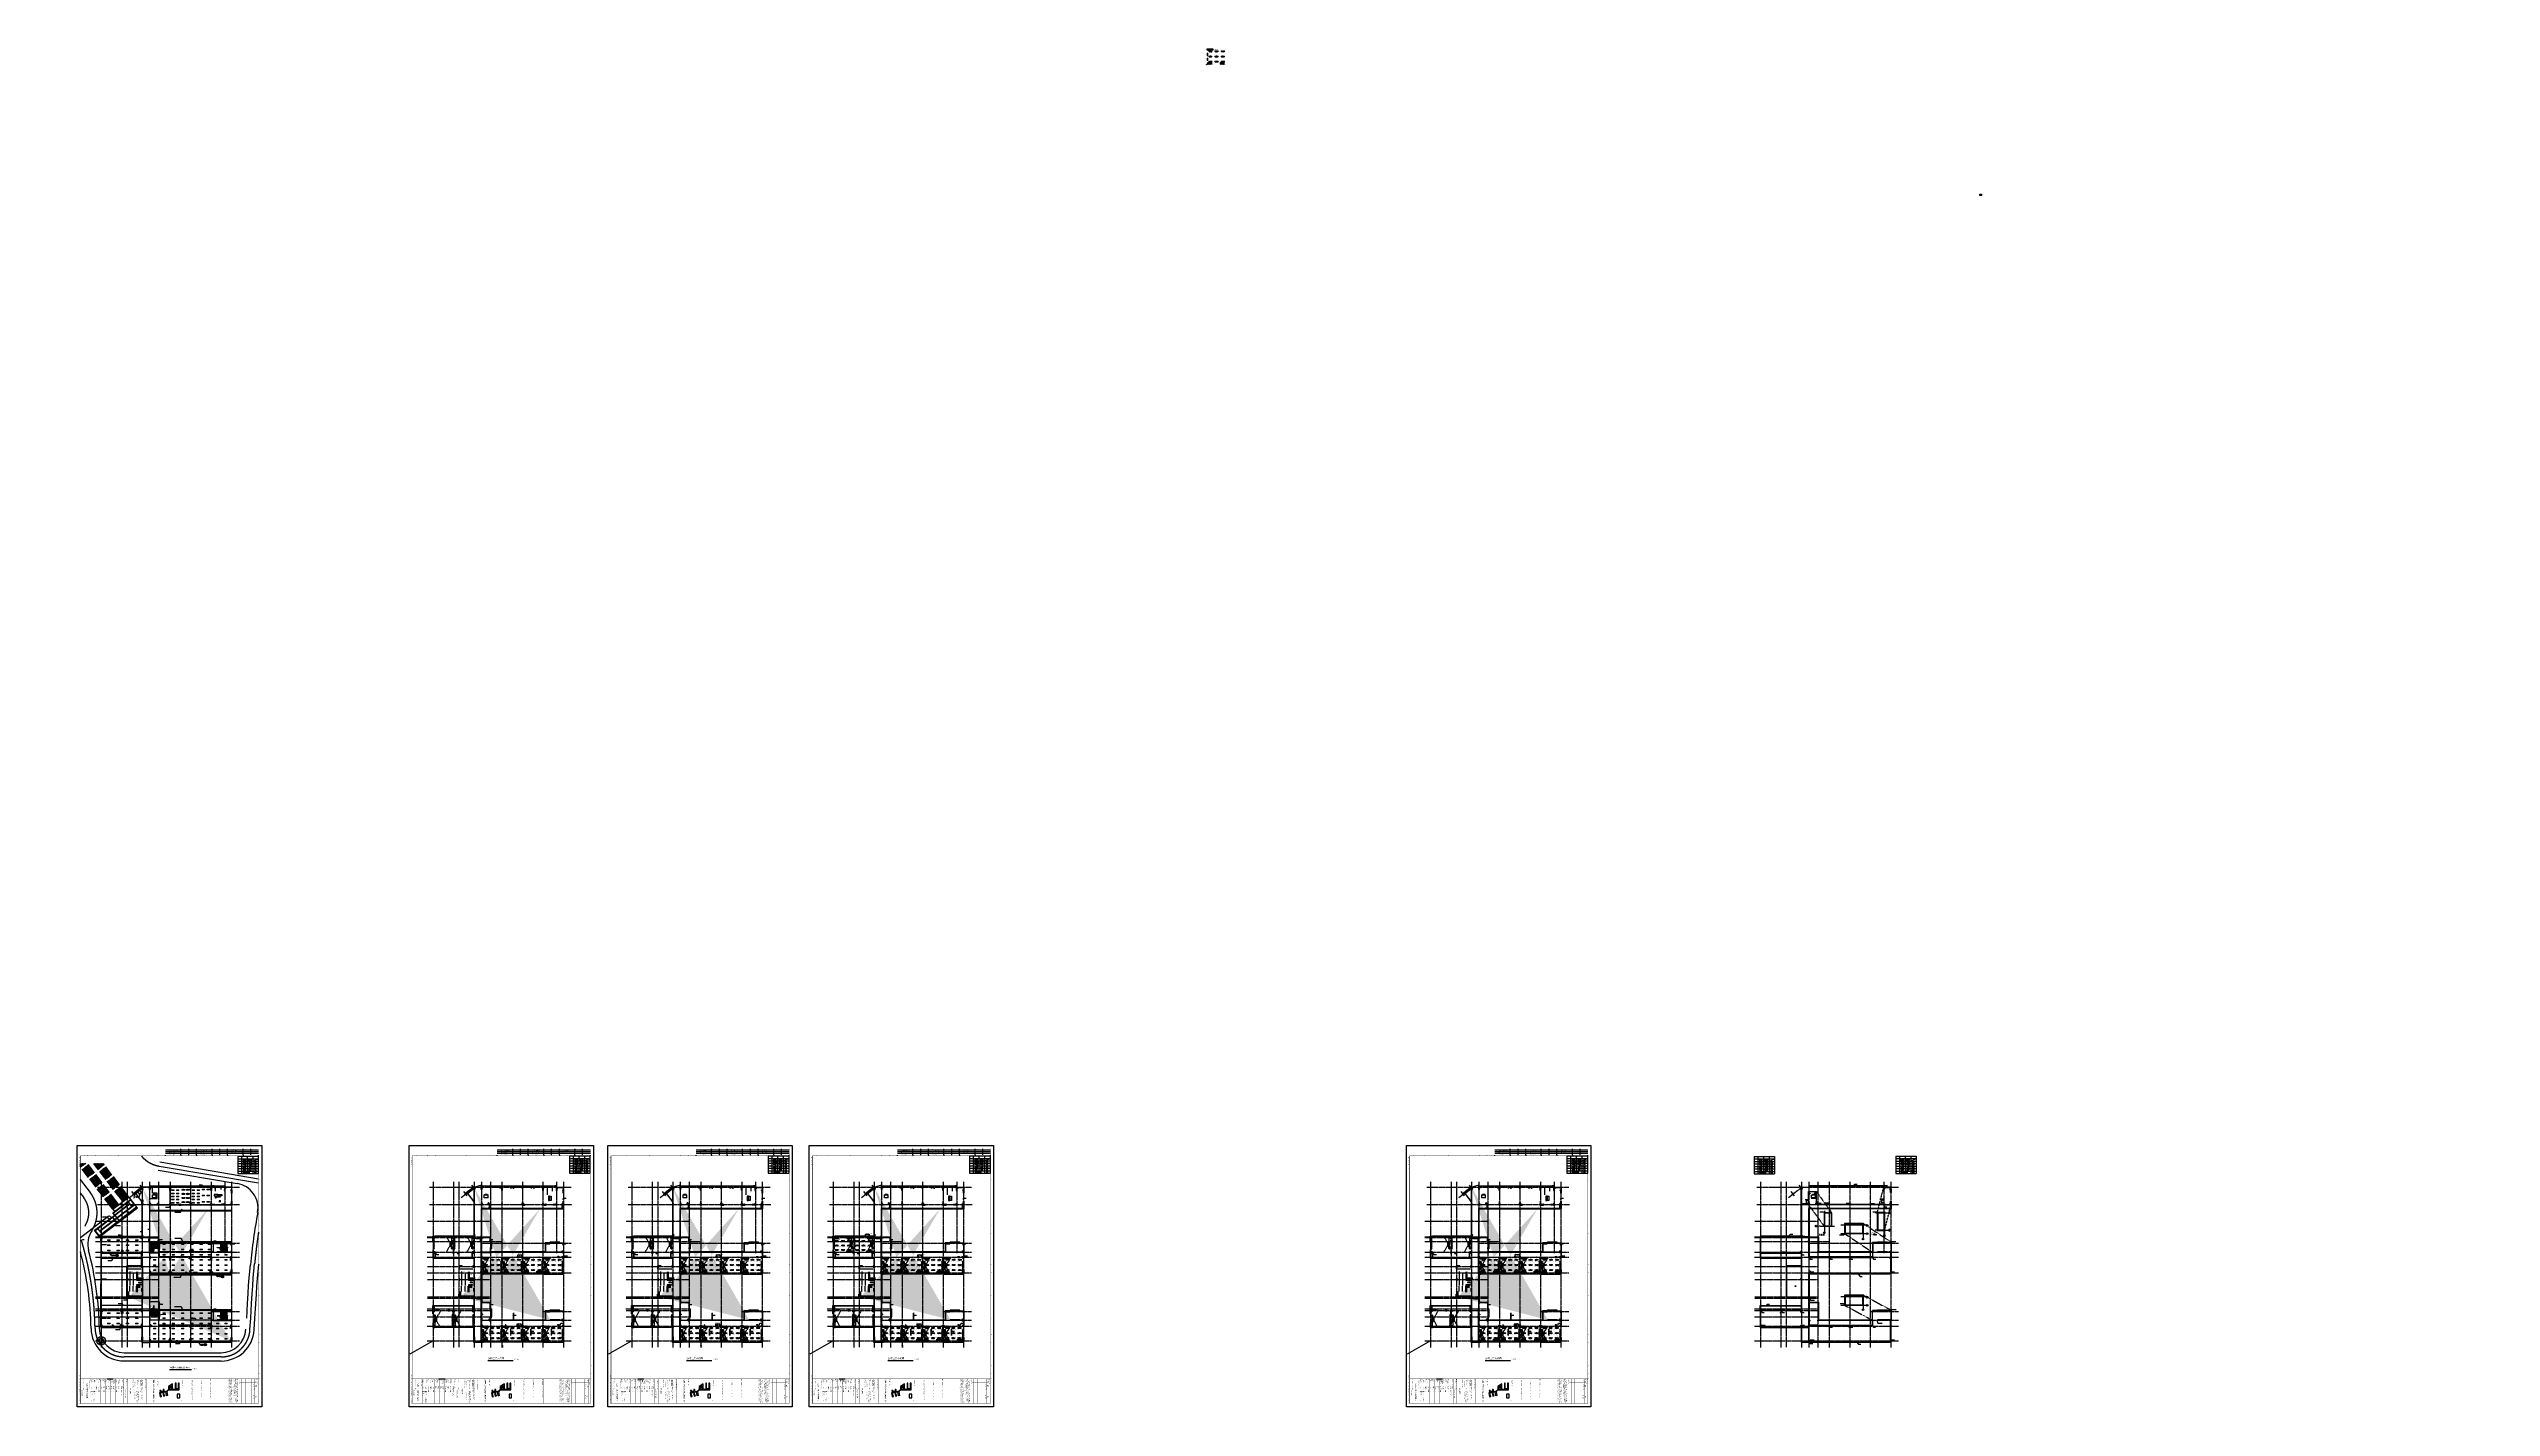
# Model space of a CAD drawing. Header units: millimetres. Extents: x 129492 to 2683129, y 513162 to 1188265.
# Drawn here: x 129492 to 1309309, y 513162 to 1169571 of the extents above.
import ezdxf
from ezdxf.enums import TextEntityAlignment as Align
from ezdxf.xclip import XClip

# ---------------------------------------------------------------- set-up
doc = ezdxf.new("R2010")
doc.units = ezdxf.units.MM
doc.header["$LTSCALE"] = 1000
doc.header["$XCLIPFRAME"] = 0
for name, pattern in [('3#_t8$0$$0$CCDID0GLB00001', [30, 26.5, -1.5, 0.5, -1.5]), ('3#_t8$0$3#出屋面柱网$0$DASHED2', [9.525, 6.35, -3.175]), ('3#_t8$0$ACAD_ISO04W100', [30.5, 24, -3, 0.5, -3]), ('3#_t8$0$CONTINOUS', [0]), ('3#_t8$0$DASH', [0.35, 0.25, -0.1]), ('3#_t8$0$DOTE', [2.42, 2, -0.2, 0.02, -0.2]), ('3#_t8$0$HIDDEN2', [0.1875, 0.125, -0.0625]), ('3#_t8$0$Note$0$HIDDEN', [0.375, 0.25, -0.125]), ('GRID$1$CCDID0GLB00001', [30, 26.5, -1.5, 0.5, -1.5])]:
    doc.linetypes.add(name, pattern=pattern)
doc.layers.get('Defpoints').update_dxf_attribs({"color": 2})
for name, color, linetype in [('3#_t8$0$$0$A-DOOR', 2, 'Continuous'), ('3#_t8$0$$0$A-ROOM-NAME', 252, 'Continuous'), ('3#_t8$0$$0$G-GRID', 1, '3#_t8$0$$0$CCDID0GLB00001'), ('3#_t8$0$3#出屋面柱网$0$COLS', 6, 'Continuous'), ('3#_t8$0$A-APRO', 11, 'Continuous'), ('3#_t8$0$A-DOOR', 252, 'Continuous'), ('3#_t8$0$A-ELEV-HEVY', 2, 'Continuous'), ('3#_t8$0$A-FIXT', 252, 'Continuous'), ('3#_t8$0$A-FURN', 9, 'Continuous'), ('3#_t8$0$A-HIDN', 8, '3#_t8$0$HIDDEN2'), ('3#_t8$0$A-HRAL', 104, 'Continuous'), ('3#_t8$0$A-MOAT', 252, 'Continuous'), ('3#_t8$0$A-OVER', 23, 'Continuous'), ('3#_t8$0$A-ROOF', 4, 'Continuous'), ('3#_t8$0$A-STRS', 252, 'Continuous'), ('3#_t8$0$A-STRS-EVTR', 252, 'Continuous'), ('3#_t8$0$A-STRS-IDEN', 252, 'Continuous'), ('3#_t8$0$A-WALL', 4, 'Continuous'), ('3#_t8$0$ANNO-IDEN', 252, 'Continuous'), ('3#_t8$0$ANNO-TEXT', 252, 'Continuous'), ('3#_t8$0$AXIS_TEXT', 7, 'Continuous'), ('3#_t8$0$G-0-XREF', 252, 'Continuous'), ('3#_t8$0$G-ANNO-NOTE', 252, 'Continuous'), ('3#_t8$0$G-ANNO-TEXT', 33, 'Continuous'), ('3#_t8$0$G-GRID', 252, '3#_t8$0$DOTE'), ('3#_t8$0$G-GRID-DIMS', 123, 'Continuous'), ('3#_t8$0$G-GRID-IDEN', 103, 'Continuous'), ('3#_t8$0$P-COND-SILO', 252, '3#_t8$0$CONTINOUS'), ('3#_t8$0$P-DRAI-MISC', 252, 'Continuous'), ('3#_t8$0$P-SWER-EQPM', 252, 'Continuous'), ('3#_t8$0$P-WAST-PIPE', 252, '3#_t8$0$CCDI_L_P_F'), ('3#_t8$0$PUB_STRM', 4, 'Continuous'), ('3#_t8$0$PUB_TEXT', 7, 'Continuous'), ('3#_t8$0$PWALLW', 7, 'Continuous'), ('3#_t8$0$ROAD', 60, 'Continuous'), ('3#_t8$0$ROAD-CENT', 60, '3#_t8$0$ACAD_ISO04W100'), ('3#_t8$0$园林', 11, 'Continuous'), ('3#_t8$0$家具', 9, 'Continuous'), ('3#_t8$1$G-ANNO-TEXT', 33, 'Continuous'), ('3#楼1F柱网$0$COLS-HATH', 8, 'Continuous'), ('3#楼1F柱网$0$G-0-XREF', 2, 'Continuous'), ('3#楼1F柱网$1$COLS', 6, 'Continuous'), ('3#楼柱网$0$G-0-XREF', 2, 'Continuous'), ('3#楼柱网$1$COLS', 6, 'Continuous'), ('3#楼柱网$1$COLS-HATH', 8, 'Continuous'), ('E-EQPM-LIGT', 150, 'Continuous'), ('E-WIRE', 32, 'Continuous'), ('EQUIP-照明', 3, 'Continuous'), ('G-0-XREF', 2, 'Continuous'), ('GRID$1$G-GRID', 252, 'GRID$1$CCDID0GLB00001'), ('卫生间$0$A-DOOR', 2, 'Continuous'), ('卫生间$0$A-FIXT', 252, 'Continuous'), ('卫生间$0$SPACE', 7, 'Continuous'), ('图框A0+0.00$0$G-ANNO-TEXT', 33, 'Continuous'), ('图框A1+0.00$0$G-0-XREF', 2, 'Continuous'), ('图框A1+0.00$0$G-ANNO-NOTE', 21, 'Continuous'), ('图框A1+0.00$0$G-ANNO-TEXT', 33, 'Continuous'), ('图框A1+0.00$0$G-BORD', 3, 'Continuous')]:
    doc.layers.add(name, color=color, linetype=linetype)
for name, color, linetype, lineweight in [('3#_t8$0$3#消火栓$0$P-HUDR-MISC', 252, 'Continuous', 25), ('3#_t8$0$3#消火栓$0$P-HUDR-SILO', 252, 'Continuous', 20), ('3#_t8$0$P-HUDR-SILO', 252, 'Continuous', 20), ('3#_t8$0$P-WAST', 252, '3#_t8$0$废水', 50)]:
    doc.layers.add(name, color=color, linetype=linetype, lineweight=lineweight)
doc.layers.add('3#_t8$0$SPACE', color=7, linetype='Continuous', plot=False)
doc.layers.get('0').off()
doc.layers.get('3#_t8$0$G-0-XREF').off()
doc.layers.get('E-WIRE').off()
doc.styles.add('3#_t8$0$$0$CCDI_T_G02', font='simplex.shx', dxfattribs={"width": 0.8, "bigfont": 'zjdz.shx'})
doc.styles.add('3#_t8$0$3#消火栓$0$CCDI_T_G02', font='simplex.shx', dxfattribs={"width": 0.8, "bigfont": 'zjdz.shx'})
doc.styles.add('3#_t8$0$_AXIS', font='complex.shx', dxfattribs={"bigfont": 'gbcbig.shx'})
doc.styles.add('3#_t8$0$_TCH_AXIS', font='COMPLEX', dxfattribs={"bigfont": 'GBCBIG'})
doc.styles.add('3#_t8$0$_TCH_DIM', font='SIMPLEX', dxfattribs={"bigfont": 'GBCBIG'})
doc.styles.add('3#_t8$0$_TCH_LABEL', font='COMPLEX', dxfattribs={"bigfont": 'GBCBIG'})
doc.styles.add('3#_t8$0$CCDI-TOP-01', font='', dxfattribs={"width": 0.8})
doc.styles.add('3#_t8$0$CCDI_T_G01', font='arial.ttf')
doc.styles.add('3#_t8$0$CCDI_T_G02', font='simplex.shx', dxfattribs={"width": 0.8, "bigfont": 'zjdz.shx'})
doc.styles.add('3#_t8$0$CCDI_T_G03', font='simhei.ttf')
doc.styles.add('3#_t8$0$COMPLEX', font='COMPLEX')
doc.styles.add('3#_t8$0$Note$0$CCDI-TOG-02', font='simplex.shx', dxfattribs={"width": 0.8, "bigfont": 'zjdz.shx'})
doc.styles.add('3#_t8$0$Standard', font='gbenor.shx', dxfattribs={"bigfont": 'gbcbig.shx'})
doc.styles.add('3#_t8$0$zjdz', font='zjdz-s.shx', dxfattribs={"width": 0.8, "bigfont": 'zjdz.shx'})
doc.styles.add('3#_t8$0$水库小学7-28$0$STANDARD', font='txt.shx')
doc.styles.add('CCDI-TOG-01', font='arial.ttf')
doc.styles.add('GW', font='', dxfattribs={"width": 0.8, "height": 550})
doc.styles.add('图框A0+0.00$0$CCDI_T_G01', font='arial.ttf')
doc.styles.add('图框A1+0.00$0$CCDI_T0G_01', font='arial.ttf')
doc.styles.add('图框A1+0.00$0$CCDI_T_G01', font='arial.ttf')
doc.styles.add('图框A1+0.00$0$Standard', font='txt')
doc.styles.add('空检', font='', dxfattribs={"width": 0.8, "height": 320})
doc.styles.get('3#_t8$0$CCDI-TOP-01').set_extended_font_data('SimSun')
doc.styles.get('GW').set_extended_font_data('SimSun')
doc.styles.get('空检').set_extended_font_data('SimSun')
doc.linetypes.add('3#_t8$0$CCDI_L_P_F', pattern='A,50,["F",3#_t8$0$CCDI_T_G01,S=2,R=0,X=1.1,Y=-1],-4', length=54)
doc.linetypes.add('3#_t8$0$废水', pattern='A,50,["F",3#_t8$0$Standard,S=2,R=0,X=1.2,Y=-1],-4', length=54)
doc.linetypes.add('3#_t8$0$自喷平面2', pattern='A,48,["Z2",3#_t8$0$CCDI-TOP-01,S=2,R=0,X=1.2,Y=-1],-6', length=54)

# ---------------------------------------------------------------- blocks, each defined once
blk = doc.blocks.new('图框A1+0.00$0$MidPoitent')
at = {"const_width": 0.18}
for points in [[(-1.5, 0), (1.5, 0)], [(0, -1.5), (0, 1.5)]]:
    blk.add_lwpolyline(points, dxfattribs=at)
blk.add_lwpolyline([(0, -1, 1), (0, 1, 1), (0, -1, 1)], format="xyb", dxfattribs=at)
blk = doc.blocks.new('图框A1+0.00$0$A$C52F44C65')
at = {"layer": '图框A1+0.00$0$G-ANNO-NOTE', "color": 8}
for points in [[(-5267, -1389), (-6417, -1389), (-6417, -1389), (-6417, -1389), (-6546, -1389), (-6546, -1659), (-6546, -1722), (-4760, -1722), (-4760, -1719), (-4540, -1719), (-4540, -1389), (-5267, -1389), (-5267, -1389)], [(-4540, -2293), (-4760, -2293), (-4760, -2390), (-6546, -2390), (-6546, -2453), (-6546, -2696), (-6417, -2696), (-6417, -2696), (-6417, -2696), (-4543, -2696), (-4543, -2696), (-4540, -2696)], [(-4540, -3490), (-6307, -3490), (-5520, -4825), (-4675, -4825), (-4540, -4825), (-4540, -4554), (-4540, -4435), (-5176, -4435), (-5176, -4491), (-5176, -4491), (-5176, -4491), (-5329, -4491), (-5663, -3924), (-5669, -3924), (-5669, -3820), (-5469, -3820), (-5469, -3824), (-5176, -3824), (-5176, -3824), (-5176, -3824), (-5176, -3880), (-4540, -3880), (-4540, -3761), (-4540, -3761)], [(-5176, -3880), (-4939, -3880), (-4939, -3880), (-4540, -3880), (-4540, -4435), (-4939, -4435), (-4939, -4435), (-5176, -4435)], [(-4760, -2293), (-4540, -2293), (-4540, -1719), (-4760, -1719)], [(-3812, -6133), (-3818, -6134), (-3818, -6134), (-4427, -6237), (-4561, -6260), (-4520, -6499), (-4510, -6561), (-3768, -6435), (-3768, -6435), (-3765, -6435), (-3775, -6373), (-3772, -6372)], [(-4417, -1389), (-4540, -1389), (-4540, -2696), (-4543, -2696), (-4543, -3490), (-4540, -3490), (-4540, -4825), (-3946, -5379), (-3819, -6134), (-3812, -6133), (-3772, -6372), (-3775, -6373), (-3765, -6435), (-3768, -6435), (-3745, -6569), (-3739, -6568), (-3587, -7469), (-3469, -7449), (-3472, -7430), (-3469, -7430), (-3479, -7367), (-3476, -7367), (-3598, -6646), (-3604, -6647), (-3644, -6408), (-3641, -6408), (-3652, -6346), (-3649, -6345), (-3760, -5687), (-3763, -5687), (-3774, -5625), (-3777, -5625), (-3822, -5358), (-3816, -5357), (-3821, -5323), (-4417, -4768)], [(-3637, -7169), (-3870, -7209), (-3870, -7209), (-4259, -7272), (-4208, -7574), (-3587, -7469)], [(-3739, -6568), (-3745, -6569), (-3744, -6572), (-3971, -6610), (-3902, -7022), (-3669, -6983)], [(-3774, -5625), (-3777, -5625), (-3822, -5358), (-2586, -5149), (-2540, -5417), (-2540, -5417), (-2530, -5479), (-3763, -5687)], [(-2368, -6438), (-2440, -6010), (-2673, -6049), (-2652, -6177), (-3649, -6345), (-3649, -6345), (-3652, -6346), (-3641, -6408), (-3644, -6408), (-3604, -6647), (-3598, -6646)], [(-2268, -7032), (-2501, -7071), (-2479, -7198), (-3479, -7367), (-3469, -7430), (-3472, -7430), (-3469, -7449), (-3469, -7449), (-3469, -7449), (-3431, -7669), (-2195, -7460)]]:
    blk.add_lwpolyline(points, close=True, dxfattribs=at)
blk.add_lwpolyline([(-4098, -5238), (-4012, -5145), (-3821, -5323), (-3466, -7429), (-3472, -7430), (-3469, -7449), (-3587, -7469), (-3946, -5379), (-4098, -5238)], dxfattribs=at)
at = {"layer": '图框A1+0.00$0$G-ANNO-NOTE', "color": 8, "elevation": 63}
blk.add_lwpolyline([(-3054, -1178), (-3054, -1981), (-1801, -1981), (-1801, -1222), (-1801, -1222), (-1801, -1222), (-1801, -1222), (-1801, -1178)], close=True, dxfattribs=at)
blk = doc.blocks.new('图框A1+0.00')
at = {"layer": '图框A1+0.00$0$G-ANNO-TEXT'}
h = blk.add_hatch(color=256, dxfattribs=at)
edge = h.paths.add_edge_path()
edge.add_spline(control_points=[(763.1, 208.9), (763.1, 208.9), (763.2, 208.9), (763.2, 208.9), (763.2, 208.9), (763.2, 210.4), (763.2, 210.4), (763.2, 210.4), (763.1, 210.4), (763.1, 210.4), (760.7, 210.4), (758.8, 208.7), (758.8, 206.6), (758.8, 204.5), (760.7, 202.8), (763.1, 202.8), (763.1, 202.8), (763.2, 202.8), (763.2, 202.8), (763.2, 202.8), (763.2, 204.2), (763.2, 204.2), (763.2, 204.2), (763.1, 204.2), (763.1, 204.2), (761.6, 204.2), (760.4, 205.3), (760.4, 206.6), (760.4, 207.9), (761.6, 208.9), (763.1, 208.9)], knot_values=[0, 0, 0, 0, 1, 1, 1, 2, 2, 2, 3, 3, 3, 4, 4, 4, 5, 5, 5, 6, 6, 6, 7, 7, 7, 8, 8, 8, 9, 9, 9, 10, 10, 10, 10], degree=3, periodic=0)
edge = h.paths.add_edge_path()
edge.add_spline(control_points=[(758.3, 208.9), (758.3, 208.9), (758.4, 208.9), (758.4, 208.9), (758.4, 208.9), (758.4, 210.4), (758.4, 210.4), (758.4, 210.4), (758.3, 210.4), (758.3, 210.4), (756, 210.4), (754, 208.7), (754, 206.6), (754, 204.5), (756, 202.8), (758.3, 202.8), (758.3, 202.8), (758.4, 202.8), (758.4, 202.8), (758.4, 202.8), (758.4, 204.2), (758.4, 204.2), (758.4, 204.2), (758.3, 204.2), (758.3, 204.2), (756.9, 204.2), (755.7, 205.3), (755.7, 206.6), (755.7, 207.9), (756.9, 208.9), (758.3, 208.9)], knot_values=[0, 0, 0, 0, 1, 1, 1, 2, 2, 2, 3, 3, 3, 4, 4, 4, 5, 5, 5, 6, 6, 6, 7, 7, 7, 8, 8, 8, 9, 9, 9, 10, 10, 10, 10], degree=3, periodic=0)
edge = h.paths.add_edge_path()
edge.add_spline(control_points=[(764.8, 210.4), (764.8, 210.4), (764.7, 210.4), (764.7, 210.4), (764.7, 210.4), (764.7, 208.9), (764.7, 208.9), (764.7, 208.9), (764.8, 208.9), (764.8, 208.9), (766.3, 208.9), (767.5, 207.9), (767.5, 206.6), (767.5, 205.3), (766.3, 204.2), (764.8, 204.2), (764.8, 204.2), (764.7, 204.2), (764.7, 204.2), (764.7, 204.2), (764.7, 202.8), (764.7, 202.8), (764.7, 202.8), (764.8, 202.8), (764.8, 202.8), (767.2, 202.8), (769.1, 204.5), (769.1, 206.6), (769.1, 208.7), (767.2, 210.4), (764.8, 210.4)], knot_values=[0, 0, 0, 0, 1, 1, 1, 2, 2, 2, 3, 3, 3, 4, 4, 4, 5, 5, 5, 6, 6, 6, 7, 7, 7, 8, 8, 8, 9, 9, 9, 10, 10, 10, 10], degree=3, periodic=0)
h.paths.add_polyline_path([(770.3, 210.4), (770.3, 202.8), (771.8, 202.8), (771.8, 210.4)])
h = blk.add_hatch(color=256, dxfattribs=at)
edge = h.paths.add_edge_path(flags=16)
edge.add_spline(control_points=[(791.9, 204.2), (791.9, 204.2), (792.5, 204.2), (792.5, 204.2), (792.6, 204.2), (792.8, 204.2), (792.8, 204.3), (792.9, 204.3), (793, 204.4), (793, 204.6), (793, 204.7), (792.9, 204.8), (792.8, 204.9), (792.8, 204.9), (792.7, 204.9), (792.5, 204.9), (792.5, 204.9), (791.9, 204.9), (791.9, 204.9), (791.9, 204.9), (791.9, 204.2), (791.9, 204.2)], knot_values=[0, 0, 0, 0, 1, 1, 1, 2, 2, 2, 3, 3, 3, 4, 4, 4, 5, 5, 5, 6, 6, 6, 7, 7, 7, 7], degree=3, periodic=0)
edge = h.paths.add_edge_path()
edge.add_spline(control_points=[(791.6, 202.9), (791.6, 202.9), (791.6, 205.2), (791.6, 205.2), (791.6, 205.2), (792.5, 205.2), (792.5, 205.2), (792.6, 205.2), (792.7, 205.2), (792.8, 205.2), (792.9, 205.2), (792.9, 205.2), (793, 205.1), (793.1, 205.1), (793.1, 205), (793.2, 204.9), (793.2, 204.8), (793.3, 204.7), (793.3, 204.6), (793.3, 204.4), (793.2, 204.3), (793.2, 204.2), (793.1, 204.1), (793.1, 204.1), (793, 204), (792.9, 204), (792.9, 203.9), (792.8, 203.9), (792.7, 203.9), (792.6, 203.9), (792.4, 203.9), (792.4, 203.9), (791.9, 203.9), (791.9, 203.9), (791.9, 203.9), (791.9, 202.9), (791.9, 202.9), (791.9, 202.9), (791.6, 202.9), (791.6, 202.9)], knot_values=[0, 0, 0, 0, 1, 1, 1, 2, 2, 2, 3, 3, 3, 4, 4, 4, 5, 5, 5, 6, 6, 6, 7, 7, 7, 8, 8, 8, 9, 9, 9, 10, 10, 10, 11, 11, 11, 12, 12, 12, 13, 13, 13, 13], degree=3, periodic=0)
edge = h.paths.add_edge_path()
edge.add_spline(control_points=[(789.4, 203.8), (789.4, 203.8), (789.4, 205.2), (789.4, 205.2), (789.4, 205.2), (789.7, 205.2), (789.7, 205.2), (789.7, 205.2), (789.7, 203.8), (789.7, 203.8), (789.7, 203.6), (789.7, 203.4), (789.8, 203.3), (789.9, 203.2), (790.1, 203.2), (790.3, 203.2), (790.5, 203.2), (790.6, 203.2), (790.7, 203.3), (790.8, 203.4), (790.8, 203.6), (790.8, 203.8), (790.8, 203.8), (790.8, 205.2), (790.8, 205.2), (790.8, 205.2), (791.2, 205.2), (791.2, 205.2), (791.2, 205.2), (791.2, 203.8), (791.2, 203.8), (791.2, 203.5), (791.1, 203.3), (790.9, 203.1), (790.8, 203), (790.5, 202.9), (790.2, 202.9), (789.9, 202.9), (789.7, 203), (789.6, 203.1), (789.4, 203.3), (789.4, 203.5), (789.4, 203.8)], knot_values=[0, 0, 0, 0, 1, 1, 1, 2, 2, 2, 3, 3, 3, 4, 4, 4, 5, 5, 5, 6, 6, 6, 7, 7, 7, 8, 8, 8, 9, 9, 9, 10, 10, 10, 11, 11, 11, 12, 12, 12, 13, 13, 13, 14, 14, 14, 14], degree=3, periodic=0)
edge = h.paths.add_edge_path(flags=16)
edge.add_spline(control_points=[(787.2, 204.1), (787.2, 203.8), (787.2, 203.6), (787.4, 203.4), (787.5, 203.2), (787.7, 203.1), (787.9, 203.1), (788.2, 203.1), (788.3, 203.2), (788.5, 203.4), (788.6, 203.6), (788.7, 203.8), (788.7, 204.1), (788.7, 204.4), (788.6, 204.6), (788.5, 204.8), (788.3, 204.9), (788.2, 205), (787.9, 205), (787.7, 205), (787.5, 204.9), (787.4, 204.8), (787.2, 204.6), (787.2, 204.4), (787.2, 204.1)], knot_values=[0, 0, 0, 0, 1, 1, 1, 2, 2, 2, 3, 3, 3, 4, 4, 4, 5, 5, 5, 6, 6, 6, 7, 7, 7, 8, 8, 8, 8], degree=3, periodic=0)
edge = h.paths.add_edge_path()
edge.add_spline(control_points=[(786.8, 204.1), (786.8, 204.5), (786.9, 204.8), (787.1, 205), (787.3, 205.2), (787.6, 205.3), (787.9, 205.3), (788.3, 205.3), (788.5, 205.2), (788.7, 205), (788.9, 204.8), (789, 204.5), (789, 204.1), (789, 203.7), (788.9, 203.4), (788.7, 203.2), (788.5, 203), (788.3, 202.9), (787.9, 202.9), (787.6, 202.9), (787.3, 203), (787.1, 203.2), (786.9, 203.4), (786.8, 203.7), (786.8, 204.1)], knot_values=[0, 0, 0, 0, 1, 1, 1, 2, 2, 2, 3, 3, 3, 4, 4, 4, 5, 5, 5, 6, 6, 6, 7, 7, 7, 8, 8, 8, 8], degree=3, periodic=0)
edge = h.paths.add_edge_path(flags=16)
edge.add_spline(control_points=[(785.1, 205), (785.1, 205), (785.1, 204.2), (785.1, 204.2), (785.1, 204.2), (785.7, 204.2), (785.7, 204.2), (785.8, 204.2), (786, 204.2), (786.1, 204.3), (786.1, 204.3), (786.2, 204.4), (786.2, 204.6), (786.2, 204.7), (786.1, 204.8), (786.1, 204.9), (786, 204.9), (785.9, 205), (785.7, 205), (785.7, 205), (785.1, 205), (785.1, 205)], knot_values=[0, 0, 0, 0, 1, 1, 1, 2, 2, 2, 3, 3, 3, 4, 4, 4, 5, 5, 5, 6, 6, 6, 7, 7, 7, 7], degree=3, periodic=0)
edge = h.paths.add_edge_path()
edge.add_spline(control_points=[(784.8, 205.2), (784.8, 205.2), (785.7, 205.2), (785.7, 205.2), (785.9, 205.2), (786, 205.2), (786, 205.2), (786.1, 205.2), (786.2, 205.2), (786.2, 205.1), (786.3, 205.1), (786.4, 205), (786.4, 204.9), (786.5, 204.8), (786.5, 204.7), (786.5, 204.6), (786.5, 204.5), (786.5, 204.4), (786.4, 204.3), (786.4, 204.2), (786.3, 204.1), (786.2, 204.1), (786.3, 204), (786.3, 204), (786.4, 203.9), (786.4, 203.9), (786.4, 203.8), (786.4, 203.6), (786.4, 203.6), (786.5, 203.3), (786.5, 203.3), (786.5, 203.2), (786.5, 203.1), (786.5, 203.1), (786.5, 203), (786.5, 203), (786.6, 203), (786.6, 203), (786.6, 202.9), (786.6, 202.9), (786.6, 202.9), (786.2, 202.9), (786.2, 202.9), (786.2, 203), (786.2, 203.1), (786.2, 203.2), (786.2, 203.3), (786.2, 203.3), (786.2, 203.3), (786.2, 203.3), (786.1, 203.6), (786.1, 203.6), (786.1, 203.7), (786.1, 203.8), (786, 203.9), (786, 203.9), (785.9, 203.9), (785.6, 203.9), (785.6, 203.9), (785.1, 203.9), (785.1, 203.9), (785.1, 203.9), (785.1, 202.9), (785.1, 202.9), (785.1, 202.9), (784.8, 202.9), (784.8, 202.9), (784.8, 202.9), (784.8, 205.2), (784.8, 205.2)], knot_values=[0, 0, 0, 0, 1, 1, 1, 2, 2, 2, 3, 3, 3, 4, 4, 4, 5, 5, 5, 6, 6, 6, 7, 7, 7, 8, 8, 8, 9, 9, 9, 10, 10, 10, 11, 11, 11, 12, 12, 12, 13, 13, 13, 14, 14, 14, 15, 15, 15, 16, 16, 16, 17, 17, 17, 18, 18, 18, 19, 19, 19, 20, 20, 20, 21, 21, 21, 22, 22, 22, 23, 23, 23, 23], degree=3, periodic=0)
edge = h.paths.add_edge_path()
edge.add_spline(control_points=[(784.1, 203.2), (784, 203.1), (783.9, 203), (783.8, 203), (783.6, 202.9), (783.5, 202.9), (783.3, 202.9), (783, 202.9), (782.8, 203), (782.6, 203.2), (782.4, 203.4), (782.3, 203.7), (782.3, 204.1), (782.3, 204.4), (782.4, 204.7), (782.6, 205), (782.8, 205.2), (783.1, 205.3), (783.4, 205.3), (783.7, 205.3), (783.9, 205.2), (784, 205.1), (784.2, 205), (784.3, 204.8), (784.3, 204.5), (784.3, 204.5), (784, 204.5), (784, 204.5), (784, 204.7), (783.9, 204.8), (783.8, 204.9), (783.7, 205), (783.6, 205), (783.4, 205), (783.2, 205), (783, 204.9), (782.8, 204.8), (782.7, 204.6), (782.6, 204.4), (782.6, 204.1), (782.6, 203.8), (782.7, 203.6), (782.8, 203.4), (783, 203.2), (783.1, 203.2), (783.4, 203.2), (783.6, 203.2), (783.8, 203.2), (783.9, 203.4), (784, 203.5), (784.1, 203.7), (784.1, 203.9), (784.1, 203.9), (784.1, 203.9), (784.1, 203.9), (784.1, 203.9), (783.4, 203.9), (783.4, 203.9), (783.4, 203.9), (783.4, 204.2), (783.4, 204.2), (783.4, 204.2), (784.4, 204.2), (784.4, 204.2), (784.4, 204.2), (784.4, 202.9), (784.4, 202.9), (784.4, 202.9), (784.2, 202.9), (784.2, 202.9), (784.2, 202.9), (784.1, 203.2), (784.1, 203.2)], knot_values=[0, 0, 0, 0, 1, 1, 1, 2, 2, 2, 3, 3, 3, 4, 4, 4, 5, 5, 5, 6, 6, 6, 7, 7, 7, 8, 8, 8, 9, 9, 9, 10, 10, 10, 11, 11, 11, 12, 12, 12, 13, 13, 13, 14, 14, 14, 15, 15, 15, 16, 16, 16, 17, 17, 17, 18, 18, 18, 19, 19, 19, 20, 20, 20, 21, 21, 21, 22, 22, 22, 23, 23, 23, 24, 24, 24, 24], degree=3, periodic=0)
h.paths.add_polyline_path([(780.7, 202.9), (780.7, 205.2), (781, 205.2), (781, 202.9)])
edge = h.paths.add_edge_path(flags=16)
edge.add_spline(control_points=[(779.3, 205), (779.3, 205), (778.8, 205), (778.8, 205), (778.8, 205), (778.8, 203.2), (778.8, 203.2), (778.8, 203.2), (779.3, 203.2), (779.3, 203.2), (779.5, 203.2), (779.7, 203.3), (779.8, 203.4), (779.9, 203.6), (780, 203.8), (780, 204.1), (780, 204.4), (779.9, 204.6), (779.8, 204.7), (779.7, 204.9), (779.5, 205), (779.3, 205)], knot_values=[0, 0, 0, 0, 1, 1, 1, 2, 2, 2, 3, 3, 3, 4, 4, 4, 5, 5, 5, 6, 6, 6, 7, 7, 7, 7], degree=3, periodic=0)
edge = h.paths.add_edge_path()
edge.add_spline(control_points=[(778.5, 202.9), (778.5, 202.9), (778.5, 205.2), (778.5, 205.2), (778.5, 205.2), (779.3, 205.2), (779.3, 205.2), (779.7, 205.2), (779.9, 205.1), (780.1, 204.9), (780.2, 204.7), (780.3, 204.5), (780.3, 204.1), (780.3, 203.7), (780.2, 203.5), (780.1, 203.3), (779.9, 203), (779.6, 202.9), (779.3, 202.9), (779.3, 202.9), (778.5, 202.9), (778.5, 202.9)], knot_values=[0, 0, 0, 0, 1, 1, 1, 2, 2, 2, 3, 3, 3, 4, 4, 4, 5, 5, 5, 6, 6, 6, 7, 7, 7, 7], degree=3, periodic=0)
edge = h.paths.add_edge_path()
edge.add_spline(control_points=[(777.8, 203.8), (777.8, 203.8), (778.1, 203.8), (778.1, 203.8), (778.1, 203.5), (778, 203.3), (777.8, 203.1), (777.6, 203), (777.4, 202.9), (777.1, 202.9), (776.8, 202.9), (776.6, 203), (776.4, 203.2), (776.2, 203.4), (776.1, 203.7), (776.1, 204.1), (776.1, 204.5), (776.2, 204.8), (776.4, 205), (776.6, 205.2), (776.8, 205.3), (777.2, 205.3), (777.4, 205.3), (777.6, 205.2), (777.8, 205.1), (778, 204.9), (778.1, 204.8), (778.1, 204.5), (778.1, 204.5), (777.8, 204.5), (777.8, 204.5), (777.8, 204.7), (777.7, 204.8), (777.6, 204.9), (777.5, 205), (777.3, 205), (777.2, 205), (776.9, 205), (776.7, 204.9), (776.6, 204.8), (776.5, 204.6), (776.4, 204.4), (776.4, 204.1), (776.4, 203.8), (776.5, 203.6), (776.6, 203.4), (776.8, 203.2), (776.9, 203.2), (777.2, 203.2), (777.3, 203.2), (777.5, 203.2), (777.6, 203.3), (777.7, 203.4), (777.8, 203.6), (777.8, 203.8)], knot_values=[0, 0, 0, 0, 1, 1, 1, 2, 2, 2, 3, 3, 3, 4, 4, 4, 5, 5, 5, 6, 6, 6, 7, 7, 7, 8, 8, 8, 9, 9, 9, 10, 10, 10, 11, 11, 11, 12, 12, 12, 13, 13, 13, 14, 14, 14, 15, 15, 15, 16, 16, 16, 17, 17, 17, 18, 18, 18, 18], degree=3, periodic=0)
edge = h.paths.add_edge_path()
edge.add_spline(control_points=[(775.5, 203.8), (775.5, 203.8), (775.8, 203.8), (775.8, 203.8), (775.8, 203.5), (775.7, 203.3), (775.6, 203.1), (775.4, 203), (775.2, 202.9), (774.9, 202.9), (774.6, 202.9), (774.3, 203), (774.1, 203.2), (773.9, 203.4), (773.8, 203.7), (773.8, 204.1), (773.8, 204.5), (773.9, 204.8), (774.1, 205), (774.3, 205.2), (774.6, 205.3), (774.9, 205.3), (775.2, 205.3), (775.4, 205.2), (775.5, 205.1), (775.7, 204.9), (775.8, 204.8), (775.8, 204.5), (775.8, 204.5), (775.5, 204.5), (775.5, 204.5), (775.5, 204.7), (775.4, 204.8), (775.3, 204.9), (775.2, 205), (775.1, 205), (774.9, 205), (774.7, 205), (774.5, 204.9), (774.4, 204.8), (774.2, 204.6), (774.2, 204.4), (774.2, 204.1), (774.2, 203.8), (774.2, 203.6), (774.4, 203.4), (774.5, 203.2), (774.7, 203.2), (774.9, 203.2), (775.1, 203.2), (775.2, 203.2), (775.4, 203.3), (775.5, 203.4), (775.5, 203.6), (775.5, 203.8)], knot_values=[0, 0, 0, 0, 1, 1, 1, 2, 2, 2, 3, 3, 3, 4, 4, 4, 5, 5, 5, 6, 6, 6, 7, 7, 7, 8, 8, 8, 9, 9, 9, 10, 10, 10, 11, 11, 11, 12, 12, 12, 13, 13, 13, 14, 14, 14, 15, 15, 15, 16, 16, 16, 17, 17, 17, 18, 18, 18, 18], degree=3, periodic=0)
h = blk.add_hatch(color=256, dxfattribs=at)
h.paths.add_polyline_path([(776.2, 209.8), (776.1, 209.8), (776, 209.8), (775.8, 209.7), (775.5, 209.7), (775.3, 209.7), (775.1, 209.7), (774.9, 209.6), (774.7, 209.6), (774.5, 209.6), (774.3, 209.6), (774.1, 209.6), (774.1, 209.6), (774.2, 209.4), (774.2, 209.4), (774.4, 209.4), (774.5, 209.4), (774.8, 209.4), (775.2, 209.5), (775.4, 209.5), (775.9, 209.5), (775.9, 209.5), (776.1, 209.5), (776.4, 209.5), (776.3, 209.6), (776.3, 209.6)])
h.paths.add_polyline_path([(776.4, 209.5), (776.1, 209.5), (776.3, 209.5)], flags=17)
h.paths.add_polyline_path([(775.4, 209.5), (775.2, 209.5), (775.2, 209), (774.7, 209), (775.4, 209)])
h.paths.add_polyline_path([(775.8, 209.4), (775.8, 209.3), (775.8, 209.1), (775.7, 209), (775.4, 209), (775.9, 209), (776, 209.1), (776.1, 209.2), (776.1, 209.3), (776.1, 209.3), (776.1, 209.3)])
h.paths.add_polyline_path([(774.7, 209.3), (774.5, 209.2), (774.5, 209.2), (774.6, 209), (774.9, 209.1), (774.8, 209.2)])
h.paths.add_polyline_path([(774, 209), (774, 208.7), (774, 208.7), (774.2, 208.8), (774.4, 208.8), (774.6, 208.8), (774.9, 208.8), (775.1, 208.8), (775.2, 208.8), (775.4, 208.8), (775.4, 208.8), (775.6, 208.8), (775.8, 208.8), (775.9, 209), (775.4, 209), (774.7, 209), (774.6, 209), (774.4, 209), (774.2, 209)])
h.paths.add_polyline_path([(776.6, 209), (776.5, 209), (776.3, 209), (776.1, 209), (775.9, 209), (775.8, 208.8), (776, 208.8), (776.2, 208.8), (776.4, 208.8), (776.6, 208.7)])
h.paths.add_polyline_path([(775.6, 208.8), (775.4, 208.8), (775.5, 208.6), (775.7, 208.4), (775.8, 208.3), (775.9, 208.3), (776, 208.2), (776.2, 208.1), (776.5, 208.1), (776.5, 208.2), (776.6, 208.4), (776.6, 208.4), (776.4, 208.4), (776.2, 208.4), (776, 208.5), (775.9, 208.5), (775.8, 208.6)])
h.paths.add_polyline_path([(775.4, 208.8), (775.2, 208.8), (775.2, 208.6), (775.2, 208.6), (775.2, 208.4), (775.1, 208.2), (775.4, 208.2), (775.4, 208.2), (775.4, 208.4), (775.4, 208.6)])
h.paths.add_polyline_path([(775.1, 208.8), (774.9, 208.8), (774.8, 208.7), (774.7, 208.6), (774.5, 208.5), (774.3, 208.4), (774.1, 208.3), (773.9, 208.2), (774, 208.2), (774.1, 208), (774.2, 208), (774.4, 208.1), (774.5, 208.2), (774.7, 208.4), (774.9, 208.5), (775, 208.6)])
h.paths.add_polyline_path([(775.4, 208.1), (775.2, 208), (775.2, 208), (775.3, 207.8), (775.4, 207.6), (775.6, 207.8), (775.5, 207.9)])
h.paths.add_polyline_path([(774.7, 208), (774.7, 207.9), (774.7, 207.7), (774.7, 207.4), (774.7, 207.4), (774.7, 207.2), (774.7, 207.2), (775, 207.1), (775, 207.1), (775.2, 207.1), (775.4, 207.1), (775.6, 207.1), (775.8, 207.1), (775.9, 207.2), (776, 207.3), (775.2, 207.3), (775, 207.4), (774.9, 207.5), (774.9, 207.9), (775, 208), (775, 208), (774.9, 208), (774.9, 208)])
h.paths.add_polyline_path([(776.2, 208), (776, 207.9), (776.1, 207.8), (776.2, 207.6), (776.3, 207.5), (776.4, 207.3), (776.7, 207.5), (776.6, 207.6), (776.5, 207.8), (776.3, 207.9)])
h.paths.add_polyline_path([(775, 208), (774.9, 208), (775, 208)], flags=17)
h.paths.add_polyline_path([(774.2, 207.9), (774.2, 207.8), (774.1, 207.6), (774.1, 207.4), (773.9, 207.3), (774.2, 207.2), (774.2, 207.2), (774.3, 207.4), (774.4, 207.6), (774.5, 207.8)])
h.paths.add_polyline_path([(775.8, 207.7), (775.8, 207.6), (775.7, 207.4), (775.7, 207.4), (775.5, 207.4), (775.4, 207.3), (775.2, 207.3), (776, 207.3), (776.1, 207.5), (775.9, 207.5)])
h = blk.add_hatch(color=256, dxfattribs=at)
h.paths.add_polyline_path([(778.6, 209.9), (778.7, 209.7), (778.7, 209.5), (778.7, 209), (778.9, 209.1), (778.9, 209.6), (779, 209.8), (779, 209.8), (778.9, 209.8), (778.9, 209.8)])
h.paths.add_polyline_path([(777.3, 209.8), (777.3, 209.7), (777.3, 209.5), (777.3, 209.3), (777.3, 209), (777.6, 209), (777.6, 209.7), (777.6, 209.7), (777.6, 209.8), (777.6, 209.8), (777.5, 209.8)])
h.paths.add_polyline_path([(778.1, 209.5), (778.1, 209.5), (778.1, 209.3), (778.1, 209.1), (778.1, 208.8), (778, 208.8), (778.7, 208.8), (778.7, 208.1), (778.7, 208.1), (778.7, 207.9), (778.7, 207.7), (778.9, 207.7), (778.9, 207.7), (778.9, 207.9), (778.9, 208.1), (778.9, 208.8), (778.4, 208.9), (778.4, 209.3), (778.4, 209.4), (778.4, 209.5), (778.4, 209.5), (778.3, 209.5)])
h.paths.add_polyline_path([(778.4, 209.5), (778.3, 209.5), (778.4, 209.5)], flags=17)
h.paths.add_polyline_path([(779.6, 209.3), (779.5, 209.3), (779.4, 209.3), (779.2, 209.2), (778.9, 209.1), (778.7, 209), (779.3, 209), (779.3, 208.3), (779.3, 208.2), (779.1, 208.2), (779.5, 208.1), (779.5, 208.3)])
h.paths.add_polyline_path([(777, 209), (777, 208.7), (777.1, 208.8), (777.3, 208.8), (777.3, 209), (777.2, 209)])
h.paths.add_polyline_path([(777.9, 209), (777.8, 209), (777.6, 209), (777.3, 209), (777.3, 208.8), (777.6, 208.8), (777.7, 208.8), (777.9, 208.7)])
h.paths.add_polyline_path([(778.7, 209), (778.4, 208.9), (778.9, 208.8), (779.3, 209)])
h.paths.add_polyline_path([(777.3, 208.8), (777.3, 207.7), (777.6, 207.8), (777.6, 208.8)])
h.paths.add_polyline_path([(778, 208.8), (777.8, 208.7), (777.9, 208.4), (777.9, 208.5), (778.1, 208.6), (778.4, 208.6), (778.7, 208.8)])
h.paths.add_polyline_path([(778.4, 208.6), (778.1, 208.6), (778.1, 207.5), (778.1, 207.5), (778.2, 207.3), (778.3, 207.2), (778.4, 207.2), (778.7, 207.2), (778.8, 207.2), (779, 207.2), (779.2, 207.2), (779.4, 207.2), (779.5, 207.2), (779.7, 207.3), (778.7, 207.4), (778.6, 207.4), (778.4, 207.4), (778.4, 207.5), (778.4, 207.6)])
h.paths.add_polyline_path([(779, 208.2), (779.1, 208.1), (779.1, 207.9), (779.2, 207.9), (779.4, 208), (779.5, 208.1), (779.1, 208.2)], flags=17)
h.paths.add_polyline_path([(777.9, 208), (777.8, 207.9), (777.6, 207.8), (777.3, 207.7), (777.2, 207.7), (777, 207.6), (777.1, 207.5), (777.1, 207.3), (777.2, 207.3), (777.4, 207.4), (777.6, 207.5), (777.6, 207.5), (777.8, 207.6), (777.9, 207.7), (777.9, 207.8)])
h.paths.add_polyline_path([(779.5, 207.8), (779.4, 207.6), (779.4, 207.5), (779.3, 207.4), (779.2, 207.4), (779, 207.4), (778.7, 207.4), (779.7, 207.3), (779.7, 207.4), (779.8, 207.6), (779.6, 207.7)])
h = blk.add_hatch(color=256, dxfattribs=at)
h.paths.add_polyline_path([(782.7, 209.7), (782.6, 209.7), (782.5, 209.7), (782.3, 209.7), (782.1, 209.7), (781.8, 209.7), (781.5, 209.7), (780.3, 209.6), (780.3, 209.4), (780.3, 207.5), (780.3, 207.4), (780.3, 207.2), (782.4, 207.2), (782.4, 207.1), (782.7, 207.1), (782.7, 207.1), (782.7, 207.3), (780.5, 207.4), (780.5, 209.5), (782.4, 209.5), (782.7, 209.5)])
h.paths.add_polyline_path([(780.2, 209.7), (780.3, 209.6), (781.5, 209.7), (781.2, 209.7), (780.9, 209.7), (780.6, 209.7), (780.5, 209.7), (780.3, 209.7)])
h.paths.add_polyline_path([(782.7, 209.5), (782.4, 209.5), (782.4, 207.4), (780.5, 207.4), (782.7, 207.3), (782.7, 207.5), (782.7, 209.4)], flags=17)
h.paths.add_polyline_path([(782.2, 209.2), (782.2, 209.2), (782, 209.2), (781.8, 209.2), (781.5, 209.2), (781.5, 209), (781.6, 209), (781.8, 209), (782, 209), (782.2, 208.9)], flags=16)
h.paths.add_polyline_path([(780.7, 209.2), (780.7, 208.9), (780.9, 209), (781.1, 209), (781.3, 209), (781.5, 209), (781.5, 209.2), (781.3, 209.2), (781.1, 209.2), (780.9, 209.2)], flags=16)
h.paths.add_polyline_path([(781.5, 209), (781.3, 209), (781.3, 208.6), (781.5, 208.6)], flags=16)
h.paths.add_polyline_path([(780.8, 208.6), (780.8, 208.4), (780.9, 208.4), (781.1, 208.4), (781.3, 208.4), (781.5, 208.4), (781.5, 208.6), (781.3, 208.6), (781.2, 208.6), (781, 208.6)], flags=16)
h.paths.add_polyline_path([(782.1, 208.6), (782, 208.6), (781.8, 208.6), (781.5, 208.6), (781.5, 208.4), (781.8, 208.4), (782, 208.4), (782.1, 208.4)], flags=16)
h.paths.add_polyline_path([(781.5, 208.4), (781.3, 208.4), (781.3, 207.9), (781.5, 207.9)], flags=16)
h.paths.add_polyline_path([(781.9, 208.4), (781.7, 208.2), (781.8, 208.1), (781.9, 208), (782.1, 208.1), (782, 208.2)], flags=16)
h.paths.add_polyline_path([(780.7, 207.9), (780.7, 207.7), (780.8, 207.7), (781, 207.7), (781.2, 207.7), (781.5, 207.7), (781.3, 207.9), (781.3, 207.9), (781, 207.9), (780.8, 207.9)], flags=16)
h.paths.add_polyline_path([(782.3, 207.9), (782.2, 207.9), (782, 207.9), (781.8, 207.9), (781.5, 207.9), (781.3, 207.9), (781.5, 207.7), (781.7, 207.7), (782, 207.7), (782.1, 207.7), (782.3, 207.7)], flags=16)
h.paths.add_polyline_path([(780.3, 207.2), (780.2, 207), (780.5, 207), (780.5, 207.2), (782.4, 207.2)])
h = blk.add_hatch(color=256, dxfattribs=at)
h.paths.add_polyline_path([(783.3, 209.7), (783.3, 209.6), (783.8, 209.7), (783.7, 209.7), (783.4, 209.7)])
h.paths.add_polyline_path([(784.3, 209.7), (784.2, 209.7), (784, 209.7), (783.8, 209.7), (783.3, 209.6), (783.9, 209.4), (783.7, 208.7), (783.7, 208.6), (783.9, 208.4), (783.9, 208.3), (783.9, 208.1), (783.9, 208), (783.7, 207.9), (784.1, 207.9), (784.2, 208.1), (784.2, 208.2), (784.1, 208.4), (784, 208.5), (783.9, 208.7)])
h.paths.add_polyline_path([(784.4, 209.7), (784.4, 209.4), (784.4, 209.4), (784.6, 209.4), (784.8, 209.4), (785.1, 209.4), (785.1, 209.6), (785, 209.6), (784.8, 209.6), (784.6, 209.6)])
h.paths.add_polyline_path([(785.7, 209.7), (785.7, 209.6), (785.5, 209.6), (785.3, 209.6), (785.1, 209.6), (785.1, 209.4), (785.1, 209.4), (785.3, 209.4), (785.5, 209.4), (785.7, 209.4)])
h.paths.add_polyline_path([(783.3, 209.6), (783.3, 209.4), (783.3, 209.2), (783.3, 207.8), (783.3, 207.7), (783.3, 207.5), (783.3, 207.3), (783.3, 207.1), (783.5, 207.1), (783.5, 209.4), (783.9, 209.4)])
h.paths.add_polyline_path([(785.8, 208.9), (785.7, 208.9), (785.5, 208.9), (785.3, 208.9), (785, 208.9), (785.1, 208.7), (785.2, 208.7), (785.5, 208.7), (785.7, 208.7), (785.8, 208.7)])
h.paths.add_polyline_path([(784.2, 208.9), (784.2, 208.7), (784.2, 208.7), (784.4, 208.7), (784.6, 208.7), (784.9, 208.7), (785.1, 208.7), (785, 208.9), (785, 208.9), (784.8, 208.9), (784.5, 208.9), (784.3, 208.9)])
h.paths.add_polyline_path([(785.1, 208.7), (784.9, 208.7), (784.9, 207.4), (784.7, 207.3), (785.1, 207.3)])
h.paths.add_polyline_path([(784.4, 208.3), (784.4, 208.3), (784.4, 208.1), (784.3, 207.9), (784.2, 207.7), (784.1, 207.5), (784, 207.4), (784.1, 207.4), (784.3, 207.3), (784.3, 207.5), (784.4, 207.7), (784.5, 207.8), (784.6, 208), (784.7, 208.1), (784.7, 208.2), (784.8, 208.2), (784.7, 208.2), (784.6, 208.3)])
h.paths.add_polyline_path([(785.5, 208.3), (785.3, 208.2), (785.3, 208.1), (785.4, 208), (785.5, 207.8), (785.6, 207.6), (785.7, 207.4), (786, 207.6), (785.9, 207.6), (785.8, 207.8), (785.7, 208), (785.6, 208.2)])
h.paths.add_polyline_path([(783.6, 207.9), (783.6, 207.8), (783.7, 207.6), (783.7, 207.6), (783.9, 207.7), (784.1, 207.8), (784.1, 207.9), (783.7, 207.9)])
h.paths.add_polyline_path([(784.5, 207.4), (784.6, 207.2), (784.7, 207), (784.8, 207.1), (785, 207.1), (785.1, 207.2), (785.1, 207.3), (784.7, 207.3)])
h = blk.add_hatch(color=256, dxfattribs=at)
h.paths.add_polyline_path([(786.7, 209.8), (786.5, 209.6), (786.6, 209.5), (786.7, 209.4), (786.8, 209.2), (787.1, 209.4), (787, 209.5), (786.8, 209.6)])
h.paths.add_polyline_path([(787.4, 209.8), (787.4, 209.7), (787.5, 209.5), (788.3, 209.5), (788.3, 209), (788.3, 208.8), (788.5, 208.8), (788.5, 208.8), (788.7, 208.8), (788.9, 208.8), (788.9, 208.8), (788.7, 209), (788.5, 209), (788.5, 209.1), (788.5, 209.1), (788.5, 209.4), (788.5, 209.4), (788.5, 209.6), (788, 209.7), (787.8, 209.7), (787.6, 209.7)])
h.paths.add_polyline_path([(788.5, 209.8), (788.4, 209.7), (788.2, 209.7), (788, 209.7), (788.5, 209.6)], flags=17)
h.paths.add_polyline_path([(787.5, 209.5), (787.5, 209.3), (787.5, 209.2), (787.4, 209), (787.3, 208.9), (787.1, 208.8), (787.2, 208.8), (787.4, 208.6), (787.5, 208.7), (787.6, 208.9), (787.6, 208.9), (787.7, 209.1), (787.7, 209.3), (787.7, 209.5), (788.3, 209.5)])
h.paths.add_polyline_path([(789, 209), (788.8, 209), (788.7, 209), (788.9, 208.8)])
h.paths.add_polyline_path([(786.9, 209), (786.8, 209), (786.5, 208.9), (786.8, 208.8)])
h.paths.add_polyline_path([(786.2, 209), (786.2, 208.7), (786.4, 208.7), (786.6, 208.7), (786.8, 208.8), (786.5, 208.9), (786.4, 209)])
h.paths.add_polyline_path([(786.8, 208.8), (786.6, 208.7), (786.6, 207.7), (786.6, 207.5), (786.8, 207.7), (786.8, 208.6)])
h.paths.add_polyline_path([(788.8, 208.6), (788.6, 208.6), (788.4, 208.6), (788.2, 208.6), (787.9, 208.6), (788.7, 208.4)])
h.paths.add_polyline_path([(787.2, 208.6), (787.2, 208.3), (787.4, 208.3), (787.6, 208.4), (788.4, 208.4), (788.7, 208.4), (787.9, 208.6), (787.7, 208.6), (787.5, 208.6), (787.3, 208.6)])
h.paths.add_polyline_path([(788.7, 208.4), (788.4, 208.4), (788.4, 208.3), (788.3, 208.1), (788.2, 207.9), (788, 207.8), (787.7, 207.8), (787.9, 207.6), (787.7, 207.5), (787.6, 207.5), (787.4, 207.4), (787.2, 207.3), (786.9, 207.3), (787, 207.2), (787.2, 207), (787.4, 207.1), (787.6, 207.2), (787.8, 207.3), (787.9, 207.4), (788, 207.5), (788.6, 207.5), (788.4, 207.6), (788.2, 207.6), (788.3, 207.7), (788.4, 207.8), (788.5, 208), (788.6, 208.2)])
h.paths.add_polyline_path([(787.6, 208.4), (787.4, 208.3), (787.4, 208.3), (787.5, 208.1), (787.6, 207.9), (787.6, 207.9), (787.7, 207.8), (788, 207.8), (788, 207.8), (787.8, 208), (787.7, 208.2)], flags=17)
h.paths.add_polyline_path([(787.1, 208), (787.1, 208), (787, 207.9), (786.8, 207.7), (786.6, 207.5), (786.4, 207.4), (786.5, 207.3), (786.7, 207.1), (786.7, 207.2), (786.8, 207.4), (787.2, 207.8), (787.2, 207.8)])
h.paths.add_polyline_path([(788.6, 207.5), (788, 207.5), (788.1, 207.4), (788.3, 207.3), (788.5, 207.2), (788.7, 207.2), (788.9, 207.1), (788.9, 207.2), (789, 207.4), (789, 207.4), (788.8, 207.5)])
h = blk.add_hatch(color=256, dxfattribs=at)
h.paths.add_polyline_path([(791.1, 209.9), (791.1, 209.8), (791.4, 209.8), (791.2, 209.9)])
h.paths.add_polyline_path([(791.4, 209.9), (791.4, 209.8), (791.1, 209.8), (791.1, 209.7), (791.1, 209.4), (791.1, 208.9), (791.4, 208.9), (791.4, 209.6), (791.4, 209.7), (791.5, 209.8), (791.5, 209.8)])
h.paths.add_polyline_path([(789.9, 209.8), (789.6, 209.7), (789.7, 209.5), (789.8, 209.4), (789.9, 209.2), (790.2, 209.3), (790.1, 209.5), (790, 209.7)])
h.paths.add_polyline_path([(790.3, 209), (790.3, 208.6), (790.5, 208.7), (790.7, 208.7), (790.9, 208.7), (791.1, 208.7), (791.1, 208.9), (790.9, 208.9), (790.7, 208.9), (790.5, 208.9)])
h.paths.add_polyline_path([(792.1, 209), (792.1, 209), (791.9, 208.9), (791.6, 208.9), (791.4, 208.9), (791.1, 208.9), (791.1, 208.7), (791.4, 208.7), (791.5, 208.7), (791.7, 208.7), (791.9, 208.7), (792.1, 208.6)])
h.paths.add_polyline_path([(789.3, 208.9), (789.3, 208.6), (789.3, 208.6), (789.5, 208.6), (789.7, 208.7), (790, 208.7), (789.6, 208.9), (789.5, 208.9)])
h.paths.add_polyline_path([(790, 208.9), (789.9, 208.9), (789.6, 208.9), (790, 208.7)])
h.paths.add_polyline_path([(790, 208.7), (789.7, 208.7), (789.7, 207.7), (789.7, 207.5), (790, 207.6), (790, 208.5)])
h.paths.add_polyline_path([(791.1, 208.7), (791.1, 207.6), (791.1, 207.4), (791.1, 207.2), (791.1, 207), (791.4, 207), (791.4, 207.2), (791.4, 207.4), (791.4, 207.6), (791.4, 208.7)])
h.paths.add_polyline_path([(790.3, 208.1), (790.3, 208), (790.1, 207.8), (790, 207.6), (789.7, 207.5), (789.6, 207.3), (789.7, 207.2), (789.8, 207.1), (789.8, 207.1), (790, 207.3), (790.1, 207.4), (790.5, 207.8), (790.4, 207.9)])
h = blk.add_hatch(color=256, dxfattribs=at)
h.paths.add_polyline_path([(795.1, 209.7), (795.1, 209.7), (794.9, 209.7), (794.7, 209.7), (794.4, 209.7), (794.5, 209.5), (794.5, 209.5), (794.8, 209.5), (795, 209.5), (795.1, 209.5)])
h.paths.add_polyline_path([(793.8, 209.7), (793.8, 209.5), (793.8, 209.5), (794, 209.5), (794.2, 209.5), (794.5, 209.5), (794.4, 209.7), (794.4, 209.7), (794.1, 209.7), (793.9, 209.7)])
h.paths.add_polyline_path([(792.6, 209.7), (792.6, 209.5), (793.1, 209.6), (792.9, 209.6), (792.7, 209.7)])
h.paths.add_polyline_path([(793.6, 209.7), (793.6, 209.7), (793.4, 209.7), (793.1, 209.6), (792.6, 209.5), (793.3, 209.4), (793.4, 209.4), (793.6, 209.4)])
h.paths.add_polyline_path([(794.5, 209.5), (794.2, 209.5), (794.2, 209.3), (794.2, 209.1), (794.4, 209.1), (794.4, 209.3)])
h.paths.add_polyline_path([(792.6, 209.5), (792.6, 209.2), (792.6, 209), (792.6, 208.8), (792.6, 208.7), (792.6, 208.5), (792.6, 208.3), (792.6, 208.1), (792.6, 207.9), (792.5, 207.8), (792.5, 207.6), (792.4, 207.4), (792.5, 207.3), (792.6, 207.1), (792.6, 207.2), (792.7, 207.4), (792.7, 207.6), (792.8, 207.8), (792.8, 207.9), (792.8, 208.1), (792.8, 208.3), (792.8, 208.5), (792.8, 208.7), (792.8, 208.8), (792.8, 209), (792.8, 209.2), (792.8, 209.4), (793.3, 209.4)])
h.paths.add_polyline_path([(793.7, 209.1), (793.6, 209.1), (793.3, 209.1), (793.7, 209)], flags=17)
h.paths.add_polyline_path([(793, 209.1), (793, 207.6), (793, 207.5), (793.2, 207.6), (793.2, 208.9), (793.4, 208.9), (793.7, 209), (793.3, 209.1), (793.2, 209.1)])
h.paths.add_polyline_path([(793.8, 209.1), (793.8, 209), (794.4, 209.1), (794.2, 209.1), (794, 209.1)], flags=16)
h.paths.add_polyline_path([(795, 209.1), (794.9, 209.1), (794.7, 209.1), (794.4, 209.1), (793.8, 209), (793.9, 208.7), (793.9, 208.1), (793.8, 207.9), (793.8, 207.7), (794.1, 207.7), (794.1, 208.9), (794.8, 208.9), (795, 209)])
h.paths.add_polyline_path([(793.7, 209), (793.4, 208.9), (793.4, 208.7), (793.4, 208.5), (793.4, 208.4), (793.3, 208.3), (793.3, 208.2), (793.3, 208), (793.4, 208), (793.5, 208.1), (793.6, 208.2), (793.7, 208.3), (793.7, 208.5), (793.7, 208.7), (793.7, 208.7)], flags=17)
h.paths.add_polyline_path([(795, 209), (794.8, 208.9), (794.8, 207.7), (795, 207.7), (795, 207.9), (795, 208.1), (795, 208.7)], flags=17)
h.paths.add_polyline_path([(794.3, 208.7), (794.3, 208.5), (794.3, 208.3), (794.3, 208.3), (794.3, 208.1), (794.2, 207.8), (794.2, 207.8), (794.2, 207.6), (794, 207.5), (793.9, 207.4), (793.8, 207.3), (793.5, 207.2), (793.6, 207.1), (793.8, 207), (793.9, 207.1), (794.1, 207.2), (794.2, 207.3), (794.3, 207.4), (794.4, 207.6), (794.5, 207.8), (794.5, 207.9), (794.5, 208.1), (794.5, 208.3), (794.5, 208.6), (794.5, 208.6), (794.6, 208.7), (794.4, 208.7)])
h.paths.add_polyline_path([(794.6, 208.7), (794.4, 208.7), (794.6, 208.7), (794.6, 208.7)], flags=17)
h.paths.add_polyline_path([(793.3, 208.3), (793.3, 208.2), (793.3, 208.3)], flags=17)
h.paths.add_polyline_path([(793.5, 207.9), (793.5, 207.8), (793.4, 207.7), (793.2, 207.6), (793, 207.5), (792.9, 207.4), (793, 207.3), (793.1, 207.1), (793.1, 207.2), (793.3, 207.3), (793.4, 207.4), (793.6, 207.6), (793.6, 207.7)])
h.paths.add_polyline_path([(794.7, 207.7), (794.5, 207.5), (794.5, 207.5), (794.7, 207.3), (794.8, 207.2), (795, 207), (795.2, 207.2), (795.1, 207.3), (795, 207.4), (794.8, 207.5)])
h = blk.add_hatch(color=256, dxfattribs=at)
h.paths.add_polyline_path([(796.2, 209.8), (796, 209.7), (796, 209.6), (796.1, 209.4), (796.2, 209.2), (796.5, 209.4), (796.4, 209.5), (796.3, 209.7)])
h.paths.add_polyline_path([(798.1, 209.7), (798.1, 209.6), (797.9, 209.6), (797.7, 209.6), (797.4, 209.6), (798.1, 209.5)])
h.paths.add_polyline_path([(796.7, 209.7), (796.7, 209.4), (796.8, 209.4), (797, 209.4), (797.2, 209.4), (797.8, 209.4), (798.1, 209.5), (797.4, 209.6), (797.3, 209.6), (797.1, 209.6), (796.9, 209.6)])
h.paths.add_polyline_path([(798.1, 209.5), (797.8, 209.4), (797.8, 207.5), (797.8, 207.4), (797.7, 207.4), (797.5, 207.3), (797.6, 207.1), (797.8, 207.1), (797.9, 207.1), (798.1, 207.2), (798.1, 207.4), (798.1, 209.3)])
h.paths.add_polyline_path([(795.7, 209.2), (795.7, 209), (795.7, 208.8), (795.7, 207.6), (795.7, 207.5), (795.7, 207.3), (795.7, 207.1), (796, 207.1), (796, 209), (796, 209.1), (796, 209.1), (796, 209.2), (795.9, 209.2)])
h.paths.add_polyline_path([(796.3, 208.9), (796.4, 208.8), (796.9, 208.9), (796.7, 208.9), (796.5, 208.9)])
h.paths.add_polyline_path([(797.4, 208.9), (797.3, 208.9), (797.2, 208.9), (796.9, 208.9), (796.4, 208.8), (796.4, 208.6), (796.4, 208.3), (796.4, 208.2), (796.4, 207.9), (796.6, 208), (796.6, 208.6), (797.2, 208.6), (797.4, 208.7)])
h.paths.add_polyline_path([(797.4, 208.7), (797.2, 208.6), (797.2, 208), (796.6, 208), (796.4, 207.9), (796.3, 207.8), (796.4, 207.8), (796.6, 207.8), (796.9, 207.8), (797.4, 207.9), (797.4, 208.1), (797.4, 208.3), (797.4, 208.5)])
h.paths.add_polyline_path([(797.4, 207.9), (796.9, 207.8), (797.1, 207.8), (797.3, 207.8), (797.4, 207.8)], flags=17)
h.paths.add_polyline_path([(797.4, 207.4), (797.5, 207.3), (797.7, 207.4), (797.6, 207.4)])
for points in [[(799.2, 209.8), (799.1, 209.7), (798.9, 209.6), (798.8, 209.4), (798.7, 209.3), (798.6, 209.1), (798.6, 208.8), (798.6, 207.8), (798.6, 207.8), (798.6, 207.6), (798.7, 207.4), (798.8, 207.2), (798.9, 207.1), (799, 207), (799.2, 206.9), (799.2, 207.2), (799.1, 207.3), (799, 207.4), (799, 207.5), (798.9, 207.6), (798.9, 207.9), (798.9, 208.8), (799, 209), (799, 209.2), (799, 209.3), (799.2, 209.4)], [(805.5, 209.8), (805.5, 209.4), (805.6, 209.3), (805.8, 209.2), (805.8, 209), (805.8, 208.8), (805.8, 207.9), (805.8, 207.8), (805.8, 207.6), (805.8, 207.5), (805.7, 207.4), (805.5, 207.2), (805.5, 206.9), (805.7, 207), (805.9, 207.1), (806, 207.2), (806, 207.2), (806.1, 207.4), (806.1, 207.6), (806.1, 207.8), (806.1, 208.8), (806.1, 209), (806.1, 209.2), (806, 209.4), (805.9, 209.5), (805.7, 209.7)]]:
    blk.add_hatch(color=256, dxfattribs=at).paths.add_polyline_path(points)
h = blk.add_hatch(color=256, dxfattribs=at)
h.paths.add_polyline_path([(799.8, 209.8), (799.7, 209.6), (799.7, 209.5), (799.9, 209.4), (800, 209.2), (800.2, 209.4), (800.1, 209.5), (800, 209.7)])
h.paths.add_polyline_path([(800.3, 209.7), (800.3, 209.1), (800.6, 209.1), (800.6, 209.5), (801.8, 209.5), (801.2, 209.7), (801.1, 209.7), (800.8, 209.7), (800.6, 209.7), (800.4, 209.7)])
h.paths.add_polyline_path([(802.1, 209.7), (802.1, 209.7), (801.9, 209.7), (801.8, 209.7), (801.5, 209.7), (801.2, 209.7), (801.8, 209.5), (801.8, 209.1), (802.1, 209.1)])
h.paths.add_polyline_path([(800.8, 209.3), (800.7, 209.2), (800.6, 209), (800.6, 209), (800.4, 208.9), (800.3, 208.8), (800.3, 208.7), (800.5, 208.6), (800.6, 208.7), (800.7, 208.8), (800.9, 209), (800.9, 209), (801, 209.1), (801.1, 209.1), (801, 209.2), (801, 209.2)])
h.paths.add_polyline_path([(801.5, 209.3), (801.3, 209.1), (801.3, 209.1), (801.5, 209), (801.6, 208.8), (801.8, 208.6), (802, 208.8), (801.9, 208.9), (801.8, 209), (801.7, 209.1)])
h.paths.add_polyline_path([(799.6, 209.1), (799.5, 208.9), (799.6, 208.8), (799.7, 208.7), (799.9, 208.5), (800.1, 208.8), (800, 208.8), (799.8, 209)])
h.paths.add_polyline_path([(801, 208.8), (801, 208.6), (801, 208.4), (801.2, 208.4), (801.2, 208.6), (801.3, 208.7), (801.3, 208.8), (801.2, 208.8), (801.2, 208.8)])
h.paths.add_polyline_path([(802.1, 208.5), (802.1, 208.5), (801.9, 208.4), (801.7, 208.4), (801.5, 208.4), (801.2, 208.4), (801.4, 208.2), (801.6, 208.2), (801.8, 208.2), (802, 208.2), (802.1, 208.2)])
h.paths.add_polyline_path([(800.2, 208.5), (800.2, 208.2), (800.3, 208.2), (800.5, 208.2), (800.8, 208.2), (801.2, 208.2), (801.2, 208.2), (801.4, 208.2), (801.2, 208.4), (801, 208.4), (800.8, 208.4), (800.6, 208.4), (800.4, 208.4)])
h.paths.add_polyline_path([(799.9, 208.3), (799.8, 208.3), (799.8, 208.1), (799.7, 207.9), (799.6, 207.7), (799.6, 207.5), (799.5, 207.3), (799.6, 207.2), (799.8, 207.1), (799.8, 207.2), (799.9, 207.3), (799.9, 207.6), (800, 207.8), (800, 207.8), (800.1, 208.1), (800.1, 208.2), (800, 208.2)])
h.paths.add_polyline_path([(801.4, 208.2), (801.2, 208.2), (801.3, 208.2), (801.3, 208), (801.4, 207.8), (801.5, 207.6), (801.5, 207.6), (801.7, 207.5), (801.8, 207.3), (802, 207.2), (802.1, 207.3), (802.2, 207.5), (802.1, 207.5), (801.9, 207.6), (801.8, 207.7), (801.6, 207.9), (801.5, 208)])
h.paths.add_polyline_path([(801.2, 208.2), (800.8, 208.2), (801, 208.2), (801, 207.5), (801, 207.5), (801, 207.3), (801, 207), (801.3, 207), (801.3, 207), (801.2, 207.3), (801.2, 207.5)])
h.paths.add_polyline_path([(800.8, 208.2), (800.8, 208.2), (800.7, 208), (800.5, 207.9), (800.4, 207.7), (800.3, 207.6), (800.1, 207.5), (800, 207.4), (800.1, 207.3), (800.2, 207.2), (800.4, 207.3), (800.5, 207.5), (800.6, 207.7), (800.7, 207.7), (800.8, 207.8), (800.9, 208), (801, 208.2)])
h = blk.add_hatch(color=256, dxfattribs=at)
h.paths.add_polyline_path([(804.8, 209.8), (804.8, 209.6), (804.8, 209.4), (804.8, 207.5), (804.8, 207.4), (804.8, 207.2), (804.8, 207), (805.1, 207), (805.1, 207.1), (805.1, 207.3), (805.1, 207.5), (805.1, 209.6), (805.2, 209.8), (805.2, 209.8), (805.1, 209.8), (805, 209.8)])
h.paths.add_polyline_path([(802.9, 209.8), (802.9, 209.6), (802.9, 209.4), (802.9, 209), (803.2, 209), (803.2, 209.6), (803.2, 209.7), (803.2, 209.7), (803.2, 209.8), (803.1, 209.8)])
h.paths.add_polyline_path([(803.7, 209.8), (803.7, 209.7), (803.7, 209.6), (803.7, 209.4), (803.7, 209.2), (803.7, 208.9), (803.7, 208.7), (803.7, 208.4), (803.7, 208.2), (803.7, 208), (803.6, 207.9), (803.6, 207.8), (803.6, 207.6), (803.5, 207.4), (803.4, 207.3), (803.2, 207.1), (803.4, 207.1), (803.5, 207), (803.6, 207), (803.7, 207.2), (803.8, 207.4), (803.8, 207.5), (803.9, 207.7), (803.9, 208), (803.9, 208), (803.9, 208.1), (803.9, 208.3), (803.9, 208.5), (803.9, 208.7), (803.9, 209), (803.9, 209.2), (803.9, 209.3), (803.9, 209.6), (804, 209.7), (804, 209.7), (803.9, 209.7), (803.9, 209.7)])
h.paths.add_polyline_path([(804, 209.7), (803.9, 209.7), (804, 209.7)], flags=17)
h.paths.add_polyline_path([(804.2, 209.6), (804.3, 209.4), (804.3, 209.2), (804.3, 207.8), (804.3, 207.7), (804.3, 207.5), (804.3, 207.3), (804.5, 207.3), (804.5, 207.4), (804.5, 207.5), (804.5, 207.8), (804.5, 209.4), (804.5, 209.5), (804.5, 209.5), (804.6, 209.5), (804.4, 209.5)])
h.paths.add_polyline_path([(804.5, 209.6), (804.4, 209.5), (804.6, 209.5)], flags=17)
h.paths.add_polyline_path([(803.5, 209), (803.4, 209), (803.2, 209), (802.9, 208.8), (803.2, 208.8), (803.3, 208.8), (803.5, 208.8)])
h.paths.add_polyline_path([(802.6, 209), (802.6, 208.8), (802.7, 208.8), (802.9, 208.8), (803.2, 209), (802.9, 209), (802.8, 209)])
h.paths.add_polyline_path([(802.9, 208.8), (802.9, 207.8), (803.2, 207.9), (803.2, 208.8)])
h.paths.add_polyline_path([(803.5, 208.1), (803.4, 208), (803.2, 207.9), (802.9, 207.8), (802.9, 207.8), (802.7, 207.8), (802.5, 207.7), (802.6, 207.6), (802.6, 207.4), (802.7, 207.5), (802.9, 207.6), (803.1, 207.7), (803.3, 207.7), (803.5, 207.8), (803.5, 207.9)])
h = blk.add_hatch(color=256, dxfattribs=at)
h.paths.add_polyline_path([(807.6, 209.9), (807.6, 209.9), (807.6, 209.7), (807.5, 209.5), (807.8, 209.5), (807.8, 209.6), (808, 209.8), (808, 209.8), (808, 209.8), (807.8, 209.8)])
h.paths.add_polyline_path([(806.6, 209.5), (806.6, 209.2), (806.7, 209.2), (806.9, 209.2), (807.2, 209.2), (807.4, 209.3), (807.7, 209.3), (807.8, 209.5), (807.5, 209.5), (807.4, 209.5), (807.2, 209.5), (806.9, 209.5), (806.7, 209.5)])
h.paths.add_polyline_path([(809.2, 209.5), (809.2, 209.5), (809, 209.5), (808.8, 209.5), (808.7, 209.5), (808.5, 209.5), (808.3, 209.5), (808.1, 209.5), (807.8, 209.5), (807.7, 209.3), (807.8, 209.3), (808.1, 209.3), (808.4, 209.3), (808.6, 209.2), (808.8, 209.2), (809, 209.2), (809.1, 209.2), (809.2, 209.2)])
h.paths.add_polyline_path([(807.7, 209.3), (807.4, 209.3), (807.3, 209.1), (807.2, 208.9), (807.5, 208.9), (807.6, 209.1)])
h.paths.add_polyline_path([(808.8, 208.9), (808.8, 208.9), (808.7, 208.9), (808.5, 208.9), (808.3, 208.9), (808, 208.9), (807.5, 208.9), (807.2, 208.9), (807.1, 208.7), (808.5, 208.7), (808.5, 208.4), (807.4, 208.4), (808.5, 208.2), (808.5, 207.9), (807.4, 207.9), (808.5, 207.7), (808.5, 207.6), (808.5, 207.4), (808.4, 207.4), (808.8, 207.3), (808.8, 207.5), (808.8, 208.5), (808.8, 208.5), (808.8, 208.8)])
h.paths.add_polyline_path([(807.1, 208.7), (806.9, 208.6), (807.2, 208.5), (807.2, 207.5), (807.2, 207.5), (807.2, 207.3), (807.1, 207.1), (807.4, 207.1), (807.4, 207.7), (808.5, 207.7), (807.4, 207.9), (807.4, 208.2), (808.5, 208.2), (807.4, 208.4), (807.4, 208.7), (808.5, 208.7)])
h.paths.add_polyline_path([(806.9, 208.6), (806.8, 208.4), (806.7, 208.3), (806.5, 208.2), (806.6, 208.2), (806.7, 208), (806.7, 208), (806.9, 208.2), (807, 208.4), (807.2, 208.5)])
h.paths.add_polyline_path([(808.2, 207.4), (808.3, 207.3), (808.3, 207.1), (808.5, 207.1), (808.7, 207.1), (808.8, 207.2), (808.8, 207.3), (808.4, 207.4)])
h = blk.add_hatch(color=256, dxfattribs=at)
h.paths.add_polyline_path([(809.7, 209.7), (809.7, 209.6), (810.2, 209.7), (810.1, 209.7), (809.9, 209.7)])
h.paths.add_polyline_path([(810.7, 209.7), (810.6, 209.7), (810.4, 209.7), (810.2, 209.7), (809.7, 209.6), (810.3, 209.5), (810.1, 208.7), (810.2, 208.5), (810.3, 208.4), (810.3, 208.2), (810.3, 208), (810.2, 207.9), (810, 207.9), (810.1, 207.8), (810.1, 207.6), (810.3, 207.7), (810.5, 207.8), (810.5, 207.9), (810.6, 208.1), (810.6, 208.2), (810.5, 208.4), (810.4, 208.5), (810.3, 208.7)])
h.paths.add_polyline_path([(810.8, 209.7), (810.8, 209.6), (811.4, 209.7), (811.4, 209.7), (811.2, 209.7), (811, 209.7)])
h.paths.add_polyline_path([(812.1, 209.7), (812.1, 209.7), (811.9, 209.7), (811.7, 209.7), (811.4, 209.7), (810.8, 209.6), (811.8, 209.5), (811.8, 209.2), (811, 209.2), (811.8, 209), (811.8, 208.7), (811, 208.7), (812.1, 208.6), (812.1, 208.8), (812.1, 209.4), (812.1, 209.5)])
h.paths.add_polyline_path([(810.8, 209.6), (810.8, 209.4), (810.8, 207.5), (810.8, 207.4), (810.7, 207.3), (810.7, 207.2), (810.8, 207), (810.8, 207.1), (811, 207.2), (811.4, 207.4), (811.4, 207.4), (811, 207.5), (811, 208.5), (811.3, 208.5), (811.5, 208.5), (812.1, 208.6), (811, 208.7), (811, 209), (811.8, 209), (811, 209.2), (811, 209.5), (811.8, 209.5)])
h.paths.add_polyline_path([(809.7, 209.6), (809.7, 209.4), (809.7, 207.8), (809.7, 207.7), (809.7, 207.5), (809.7, 207.3), (809.7, 207.1), (810, 207.1), (810, 209.5), (810.3, 209.5)])
h.paths.add_polyline_path([(812.1, 208.6), (811.5, 208.5), (811.7, 208.5), (811.9, 208.5), (812.1, 208.5)])
h.paths.add_polyline_path([(811.5, 208.5), (811.3, 208.5), (811.3, 208.3), (811.3, 208.1), (811.4, 207.9), (811.6, 208), (811.6, 208.1), (811.5, 208.3)], flags=17)
h.paths.add_polyline_path([(812, 208.4), (811.9, 208.3), (811.7, 208.2), (811.6, 208), (811.4, 207.9), (811.5, 207.7), (811.6, 207.6), (811.7, 207.4), (811.8, 207.3), (812, 207.2), (812.2, 207.1), (812.2, 207.3), (812.3, 207.4), (812.1, 207.5), (811.9, 207.6), (811.8, 207.7), (811.7, 207.9), (811.9, 208), (812.1, 208.2), (812.2, 208.2), (812.2, 208.2), (812.2, 208.2), (812.1, 208.3)])
h.paths.add_polyline_path([(811.4, 207.7), (811.2, 207.6), (811, 207.5), (811.4, 207.4)], flags=17)
h = blk.add_hatch(color=256, dxfattribs=at)
h.paths.add_polyline_path([(814.5, 209.8), (814.4, 209.7), (814.2, 209.7), (814.3, 209.6), (814.3, 209.4), (814.4, 209.2), (814.5, 209.1), (814.6, 208.9), (814.8, 208.7), (814.9, 208.6), (815.1, 208.4), (815.2, 208.3), (815.3, 208.4), (815.5, 208.6), (815.3, 208.6), (815.2, 208.8), (815, 208.9), (814.9, 209), (814.8, 209.2), (814.7, 209.4), (814.6, 209.6)])
h.paths.add_polyline_path([(813.5, 209.7), (813.4, 209.6), (813.4, 209.4), (813.3, 209.2), (813.1, 209), (813, 208.8), (812.9, 208.7), (812.7, 208.5), (812.6, 208.4), (812.7, 208.4), (812.9, 208.2), (812.9, 208.3), (813.1, 208.4), (813.2, 208.6), (813.3, 208.8), (813.4, 209), (813.5, 209.1), (813.6, 209.3), (813.6, 209.3), (813.7, 209.5), (813.8, 209.6), (813.8, 209.6), (813.8, 209.6), (813.7, 209.7)])
h.paths.add_polyline_path([(813.8, 208.8), (813.8, 208.7), (813.7, 208.6), (813.6, 208.4), (813.5, 208.2), (813.4, 208), (813.4, 207.9), (813.2, 207.7), (813.1, 207.6), (813, 207.5), (813.4, 207.5), (813.4, 207.6), (813.5, 207.7), (813.6, 207.9), (813.8, 208.1), (813.9, 208.2), (814, 208.4), (814, 208.4), (814.1, 208.6), (814.2, 208.6), (814.1, 208.7), (814, 208.7)])
h.paths.add_polyline_path([(814.5, 208.2), (814.3, 208), (814.4, 208), (814.5, 207.8), (814.6, 207.6), (813.4, 207.5), (813, 207.5), (813, 207.4), (814.7, 207.4), (814.8, 207.3), (814.8, 207.1), (815.1, 207.3), (815.1, 207.3), (815, 207.5), (814.9, 207.7), (814.8, 207.8), (814.7, 208)])
h.paths.add_polyline_path([(813, 207.4), (813.1, 207.2), (813.2, 207.2), (813.3, 207.3), (813.5, 207.3), (813.7, 207.3), (813.9, 207.3), (814.1, 207.4), (814.4, 207.4), (814.7, 207.4)], flags=17)
h = blk.add_hatch(color=256, dxfattribs=at)
h.paths.add_polyline_path([(816.1, 209.7), (816.1, 209.4), (816.2, 209.4), (816.3, 209.4), (816.5, 209.4), (816.8, 209.4), (817.1, 209.4), (817.9, 209.4), (818.2, 209.5), (817.1, 209.7), (816.9, 209.7), (816.6, 209.7), (816.4, 209.7), (816.2, 209.7)])
h.paths.add_polyline_path([(818.2, 209.7), (818.1, 209.7), (818, 209.7), (817.8, 209.7), (817.6, 209.7), (817.3, 209.7), (817.1, 209.7), (818.2, 209.5)])
h.paths.add_polyline_path([(818.2, 209.5), (817.9, 209.4), (817.9, 207.5), (817.9, 207.4), (817.7, 207.3), (817.6, 207.2), (817.6, 207), (817.7, 207), (817.9, 207), (818.1, 207.1), (818.2, 207.2), (818.2, 207.4), (818.2, 209.3)])
h.paths.add_polyline_path([(817.7, 209.1), (817.6, 209.1), (817.4, 209.1), (817.2, 209.1), (816.9, 209.1), (816.9, 208.9), (817.1, 208.9), (817.3, 208.9), (817.5, 208.9), (817.7, 208.8)])
h.paths.add_polyline_path([(815.9, 209.1), (815.9, 208.8), (816, 208.9), (816.2, 208.9), (816.4, 208.9), (816.6, 208.9), (816.9, 208.9), (816.9, 209.1), (816.7, 209.1), (816.5, 209.1), (816.3, 209.1), (816.1, 209.1)])
h.paths.add_polyline_path([(817.6, 208.6), (817.5, 208.6), (817.3, 208.6), (817.1, 208.5), (816.8, 208.5), (816.1, 208.5), (816.1, 208.2), (816.1, 207.8), (816.4, 207.9), (816.4, 208.3), (817.3, 208.3), (817.5, 208.4)])
h.paths.add_polyline_path([(816.1, 208.6), (816.1, 208.5), (816.8, 208.5), (816.7, 208.5), (816.4, 208.5), (816.2, 208.6)])
h.paths.add_polyline_path([(817.5, 208.4), (817.3, 208.3), (817.3, 207.9), (816.4, 207.9), (816.1, 207.8), (816.1, 207.8), (817.3, 207.7), (817.3, 207.5), (817.6, 207.5), (817.5, 207.6), (817.5, 207.8), (817.5, 208.2)])
h.paths.add_polyline_path([(816.1, 207.8), (816.1, 207.6), (816.1, 207.3), (816.4, 207.3), (816.4, 207.7), (817.3, 207.7)])
h.paths.add_polyline_path([(817.5, 207.3), (817.6, 207.2), (817.7, 207.3), (817.7, 207.3)])
at = {"layer": '图框A1+0.00$0$G-BORD'}
for points in [[(790.8, 134, 1), (791.2, 134, 1)], [(790.8, 126, 1), (791.2, 126, 1)], [(790.8, 118, 1), (791.2, 118, 1)], [(790.8, 110, 1), (791.2, 110, 1)], [(790.8, 102, 1), (791.2, 102, 1)], [(790.8, 94, 1), (791.2, 94, 1)], [(790.8, 86, 1), (791.2, 86, 1)], [(790.8, 78, 1), (791.2, 78, 1)], [(790.8, 70, 1), (791.2, 70, 1)], [(790.8, 62, 1), (791.2, 62, 1)]]:
    blk.add_hatch(color=256, dxfattribs=at).paths.add_polyline_path(points)
for p, q in [((30, 559), (10, 559)), ((15, 584), (15, 284)), ((20, 584), (20, 284)), ((25, 584), (25, 284)), ((33, 584), (30.5, 584)), ((33, 584), (30.5, 584)), ((30, 534), (10, 534)), ((30, 484), (10, 484)), ((30.5, 534), (33, 534)), ((30.5, 484), (33, 484)), ((30, 459), (10, 459)), ((30, 434), (10, 434)), ((30.5, 434), (33, 434)), ((30, 384), (10, 384)), ((30, 359), (10, 359)), ((30, 334), (10, 334)), ((30.5, 384), (33, 384)), ((30.5, 334), (33, 334)), ((33, 284), (30.5, 284)), ((33, 284), (30.5, 284)), ((751, 96), (751, 116))]:
    blk.add_line(p, q, dxfattribs=at)
blk.add_lwpolyline([(0, 594), (841, 594), (841, 0), (0, 0)], close=True, dxfattribs=at)
for points, const_width in [([(10, 584), (10, 284)], 0.35), ([(33, 584), (10, 584)], 0.35), ([(30, 584), (30, 284)], 0.35), ([(33, 584), (33, 384)], 0.35), ([(83, 587), (83, 584)], 0.35), ([(133, 587), (133, 584)], 0.35), ([(183, 584), (183, 587)], 0.35), ([(233, 584), (233, 587)], 0.35), ([(283, 584), (283, 587)], 0.35), ([(333, 584), (333, 587)], 0.35), ([(383, 584), (383, 587)], 0.35), ([(433, 584), (433, 587)], 0.35), ([(483, 584), (483, 587)], 0.35), ([(533, 584), (533, 587)], 0.35), ([(583, 584), (583, 587)], 0.35), ([(633, 584), (633, 587)], 0.35), ([(683, 584), (683, 587)], 0.35), ([(733, 584), (733, 587)], 0.35), ([(751, 10), (751, 584)], 0.7), ([(751, 578), (831, 578)], 0.35), ([(751, 572), (831, 572)], 0.35), ([(751, 566), (831, 566)], 0.35), ([(751, 560), (831, 560)], 0.35), ([(751, 554), (831, 554)], 0.35), ([(763, 524), (763, 578)], 0.35), ([(787, 524), (787, 578)], 0.35), ([(33, 534), (30, 534)], 0.35), ([(33, 484), (30, 484)], 0.35), ([(751, 548), (831, 548)], 0.35), ([(751, 542), (831, 542)], 0.35), ([(751, 536), (831, 536)], 0.35), ([(751, 530), (831, 530)], 0.35), ([(751, 524), (831, 524)], 0.35), ([(33, 434), (30, 434)], 0.35), ([(751, 432), (831, 432)], 0.35), ([(751, 402), (831, 402)], 0.35), ([(33, 384), (30, 384)], 0.35), ([(33, 334), (30, 334)], 0.35), ([(751, 372), (831, 372)], 0.35), ([(751, 342), (831, 342)], 0.35), ([(33, 284), (10, 284)], 0.35), ([(751, 262), (831, 262)], 0.35), ([(33, 234), (30, 234)], 0.35), ([(33, 184), (30, 184)], 0.35), ([(831, 222), (751, 222)], 0.35), ([(751, 222), (831, 222)], 0.35), ([(751, 222), (831, 222)], 0.35), ([(751, 182), (751, 222)], 0.35), ([(751, 182), (831, 182)], 0.35), ([(751, 182), (831, 182)], 0.35), ([(751, 162), (831, 162)], 0.35), ([(831, 182), (831, 222)], 0.35), ([(841, 174), (841, 214)], 0.35), ([(33, 134), (30, 134)], 0.35), ([(33, 84), (30, 84)], 0.35), ([(751, 150), (831, 150)], 0.35), ([(751, 138), (831, 138)], 0.35), ([(751, 130), (831, 130)], 0.35), ([(751, 122), (831, 122)], 0.35), ([(751, 114), (831, 114)], 0.35), ([(751, 106), (831, 106)], 0.35), ([(751, 98), (831, 98)], 0.35), ([(751, 90), (831, 90)], 0.35), ([(751, 82), (831, 82)], 0.35), ([(771, 42), (771, 138)], 0.35), ([(33, 34), (30, 34)], 0.35), ([(751, 74), (831, 74)], 0.35), ([(751, 66), (831, 66)], 0.35), ([(751, 58), (831, 58)], 0.35), ([(751, 50), (831, 50)], 0.35), ([(751, 42), (831, 42)], 0.35), ([(751, 22), (831, 22)], 0.35), ([(791, 42), (791, 58)], 0.35), ([(811, 42), (811, 58)], 0.35)]:
    blk.add_lwpolyline(points, dxfattribs=dict(at, const_width=const_width))
at = {"layer": '图框A1+0.00$0$G-BORD', "const_width": 1.4}
blk.add_lwpolyline([(33, 584), (831, 584), (831, 10), (33, 10)], close=True, dxfattribs=at)
at = {"layer": '图框A1+0.00$0$G-BORD'}
for centre in [(791, 134), (791, 126), (791, 118), (791, 110), (791, 102), (791, 94), (791, 86), (791, 78), (791, 70), (791, 62)]:
    blk.add_circle(centre, 0.2, dxfattribs=at)
at = {"layer": '图框A1+0.00$0$G-0-XREF', "ltscale": 5, "xscale": 0.01, "yscale": 0.01, "zscale": 0.01}
blk.add_blockref('图框A1+0.00$0$A$C52F44C65', (831, 342), dxfattribs=at)
at = {"layer": '图框A1+0.00$0$G-BORD'}
for p in [(420.5, 594), (841, 297), (420.5, 0)]:
    blk.add_blockref('图框A1+0.00$0$MidPoitent', p, dxfattribs=at)
at = {"layer": '图框A1+0.00$0$G-BORD', "rotation": 180}
blk.add_blockref('图框A1+0.00$0$MidPoitent', (0, 297), dxfattribs=at)
at = {"layer": '图框A1+0.00$0$G-ANNO-TEXT', "style": '图框A1+0.00$0$CCDI_T_G01'}
for s, p in [('A', (31.3, 559)), ('1', (58, 585.9)), ('2', (108, 586.1)), ('3', (158, 586.1)), ('4', (208, 586.1)), ('5', (258, 586.1)), ('6', (308, 586.1)), ('7', (358, 586.1)), ('8', (408, 586.5)), ('9', (458, 586.5)), ('10', (508, 586.5)), ('11', (558, 586.5)), ('12', (608, 586.5)), ('13', (658, 586.5)), ('14', (708, 586.5)), ('15', (751, 586.5)), ('B', (31.4, 509)), ('C', (31.3, 459)), ('D', (31.3, 409)), ('E', (31.3, 359)), ('G', (31.1, 259)), ('F', (31.3, 309)), ('H', (31.1, 209)), ('J', (31, 159)), ('K', (31.1, 109)), ('M', (31.2, 22)), ('L', (31.2, 59))]:
    blk.add_text(s, height=1.8, dxfattribs=at).set_placement(p, align=Align.MIDDLE_CENTER)
for s, height, p in [('版本', 2, (751.9, 579.8)), ('版本号', 2, (752.8, 575.2)), (' Rev.', 2, (753.9, 572.5)), ('A', 2.5, (756.5, 567.8)), (' / Revision', 2, (757.6, 579.8)), ('2015.10.23', 2.5, (767.4, 567.8)), ('日期', 2, (772, 575.2)), (' Date', 2, (771.7, 572.5)), ('施工图', 2.5, (803.6, 567.8)), ('Remark', 2, (804, 572.5)), ('备注', 2, (806.2, 575.2)), ('注释', 2, (751.9, 520.7)), ('图中所有尺寸均以标注为准；除注明者外，图中标高以米(', 2, (752.6, 515)), ('为单位，其余均以为毫米(', 2, (752.9, 511.3)), ('所有专业图纸，防止碰缺；施工前必须核对尺寸，无误差后', 2, (752.9, 507.7)), ('方可施工；所有设计变更须征求设计师同意。', 2, (752.9, 504)), ('All dimensions are as shown; All levels are indicated in meter, and', 1.8, (753, 497.5)), ('the other dimensions are in millimeter unless noted otherwise; All', 1.8, (753, 494.4)), ('drawings shall be read carefully prior to construction; All dimensions', 1.8, (752.9, 491.3)), ('shall be checked prior to construction; Any change to the design', 1.8, (752.9, 488.3)), ('shall be agreed in writing by design engineer prior to construction.', 1.8, (752.9, 485.2)), (' / ', 2, (757.6, 520.7)), ('Notes', 2, (759.9, 520.7)), ('mm', 2, (785.6, 511.3)), (')为单位；施工前必须仔细阅读', 2, (790.2, 511.3)), ('m', 2, (825.1, 515)), (')', 2, (827.5, 515)), ('结构专业注册章', 2, (751.8, 398.7)), ('建筑专业注册章', 2, (751.9, 428.7)), (' / Stamp for Architecture Certified', 2, (771.8, 428.7)), (' / Stamp for ', 2, (771.7, 398.7)), ('Structural', 1.75, (787, 398.7)), (' Certified', 2, (797.4, 398.7)), ('工程设计出图专用章', 2, (751.9, 368.7)), ('索引图', 2, (751.9, 338.7)), (' / Key Plan', 2, (760.4, 338.7)), (' / Stamp  for  Engineering  Design', 2, (777.5, 368.7)), ('建设单位', 2, (751.9, 258.7)), ('深圳市龙华新区建设管理服务中心', 3.5, (753.8, 243.9)), (' / Client', 2, (763.2, 258.7)), ('项目名称', 2, (751.8, 178.7)), ('子项名称', 2, (751.9, 158.7)), (' / Proj. Name', 2, (763.2, 178.7)), (' / Sub-Proj. Name', 2, (763.3, 158.7)), ('鹭湖学校', 3.5, (781, 169.4)), ('项目编号', 2, (751.8, 146.7)), ('项目经理', 2, (751.8, 134.6)), ('项目建筑师', 2, (751.8, 118.6)), ('Proj. Manager', 1.8, (751.8, 131.6)), ('Proj. Architect', 1.8, (751.8, 115.6)), ('主创建筑师', 2, (751.9, 110.6)), ('Proj. Designer', 1.8, (751.8, 107.6)), ('审定', 2, (751.8, 102.6)), ('Approved', 1.8, (752, 99.6)), ('审核', 2, (751.8, 94.3)), ('Examined', 1.8, (751.8, 91.3)), ('专业负责人', 2, (751.9, 86.4)), ('Chief', 1.8, (751.9, 83.3)), ('校对', 2, (751.9, 78.4)), (' / Proj. Number', 2, (763.2, 146.7)), ('徐武祥', 2.32, (775.3, 132.8)), ('徐武祥', 2.32, (775.3, 108.8)), ('焦培荣', 2.32, (775.3, 92.8)), ('周伟', 2.32, (775.3, 84.8)), ('李萍', 2.32, (775.3, 76.8)), ('关巍', 2.32, (775.3, 124.8)), ('张闻军', 2.32, (775.3, 116.8)), ('张维林', 2.32, (775.3, 100.8)), ('PA007841.01', 3.5, (776.4, 140.8)), ('图纸比例', 2, (751.6, 54.4)), ('图纸类别', 2, (751.6, 46.6)), ('图纸名称', 2, (751.6, 38.7)), ('图纸编号', 2, (751.6, 18.7)), ('Checked', 1.8, (751.9, 75.3)), ('设计', 2, (751.8, 70.6)), ('Designed', 1.8, (751.8, 67.6)), ('制图', 2, (751.9, 62.3)), ('Drawn', 1.8, (751.8, 59.4)), ('Scale', 1.8, (751.9, 51.4)), ('Category', 1.8, (751.9, 43.6)), (' / Drawing Title', 2, (763, 38.7)), (' / ', 2, (763, 18.7)), ('Drawing ', 1.8, (765.3, 18.7)), ('Number', 2, (775.2, 18.7)), ('陈奇钻', 2.32, (775.3, 68.8)), ('陈奇钻', 2.32, (775.3, 60.8)), ('1:150', 2.5, (775.8, 52.7)), ('电施', 2.32, (776.7, 44.2)), ('出图日期', 2, (791.6, 54.4)), ('Date', 1.8, (791.8, 51.4)), ('当前版本', 2, (791.7, 46.4)), ('Current Rev.', 1.8, (791.9, 43.3)), ('2015.10.23', 2.32, (812.1, 52.8)), ('A', 2.32, (819.5, 44.8))]:
    blk.add_text(s, height=height, dxfattribs=at).set_placement(p)
at = {"layer": '图框A1+0.00$0$G-ANNO-TEXT', "char_height": 2, "rotation": 90, "style": '图框A1+0.00$0$CCDI_T_G01'}
for s, insert, width, attachment_point, line_spacing_factor in [('{\\fSimSun|b0|i0|c134|p54;\\H0.9x;签  名 \\fArial|b0|i0|c0|p34;\\H0.8889x;SIGNATURE}', (12.7, 535.5), 34, 4, 0.9), ('{\\fSimSun|b0|i0|c134|p54;\\H0.9x;日  期 \\fArial|b0|i0|c0|p39;\\H0.8889x;DATE}', (13, 571.4), 25, 5, 0.96), ('{\\fSimSun|b0|i0|c134|p54;\\H0.9x;专  业\\fSimSun|b0|i0|c0|p54; \\fArial|b0|i0|c0|p34;\\H0.8889x;SPECIALTY}', (12.5, 497), 50, 4, 0.9), ('{\\fSimSun|b0|i0|c134|p54;\\H0.9x;日  期 \\fArial|b0|i0|c0|p39;\\H0.8889x;DATE}', (13, 471.4), 25, 5, 0.96), ('{\\fSimSun|b0|i0|c134|p54;\\H0.9x;总  图\\fSimSun|b0|i0|c0|p54; \\fArial|b0|i0|c0|p34;\\H0.8889x;SITE PLAN}', (17.5, 497), 34, 4, 0.9), ('{\\fSimSun|b0|i0|c134|p54;\\H0.9x;燃  气\\fSimSun|b0|i0|c0|p54; \\fArial|b0|i0|c0|p34;\\H0.8889x;GAS}', (22.5, 497), 34, 4, 0.9), ('{\\fSimSun|b0|i0|c134|p54;\\H0.9x;专  业\\fSimSun|b0|i0|c0|p54; \\fArial|b0|i0|c0|p34;\\H0.8889x;SPECIALTY}', (12.5, 397), 50, 4, 0.9), ('{\\fSimSun|b0|i0|c134|p54;\\H0.9x;签  名 \\fArial|b0|i0|c0|p34;\\H0.8889x;SIGNATURE}', (12.7, 435.5), 34, 4, 0.9), ('{\\fSimSun|b0|i0|c134|p54;\\H0.9x;暖  通\\fSimSun|b0|i0|c0|p54; \\fArial|b0|i0|c0|p34;\\H0.8889x;MECHANICAL}', (17.5, 397), 34.454, 4, 0.9), ('{\\fSimSun|b0|i0|c134|p54;\\H0.9x;电  气\\fSimSun|b0|i0|c0|p54; \\fArial|b0|i0|c0|p34;\\H0.8889x;ELECTRICAL}', (22.5, 397), 34, 4, 0.9), ('{\\fSimSun|b0|i0|c134|p54;\\H0.9x;智能化\\fSimSun|b0|i0|c0|p54; \\fArial|b0|i0|c0|p34;\\H0.8889x;TELECOM}', (27.5, 397), 34, 4, 0.9), ('{\\fSimSun|b0|i0|c134|p54;\\H0.9x;专  业\\fSimSun|b0|i0|c0|p54; \\fArial|b0|i0|c0|p34;\\H0.8889x;SPECIALTY}', (12.5, 297), 50, 4, 0.9), ('{\\fSimSun|b0|i0|c134|p54;\\H0.9x;签  名 \\fArial|b0|i0|c0|p34;\\H0.8889x;SIGNATURE}', (12.7, 335.5), 34, 4, 0.9), ('{\\fSimSun|b0|i0|c134|p54;\\H0.9x;日  期 \\fArial|b0|i0|c0|p39;\\H0.8889x;DATE}', (13, 371.4), 25, 5, 0.96), ('{\\fSimSun|b0|i0|c134|p54;\\H0.9x;建  筑\\fSimSun|b0|i0|c0|p54; \\fArial|b0|i0|c0|p34;\\H0.8889x;ARCHITECTURE}', (17.5, 297), 50, 4, 0.9), ('{\\fSimSun|b0|i0|c134|p54;\\H0.9x;结  构\\fSimSun|b0|i0|c0|p54; \\fArial|b0|i0|c0|p34;\\H0.8889x;STRUCTURE}', (22.5, 297), 50, 4, 0.9), ('{\\fSimSun|b0|i0|c134|p54;\\H0.9x;给排水\\fSimSun|b0|i0|c0|p54; \\fArial|b0|i0|c0|p34;\\H0.8889x;PLUMBING}', (27.5, 297), 34, 4, 0.9)]:
    blk.add_mtext(s, dxfattribs=dict(at, insert=insert, width=width, attachment_point=attachment_point, line_spacing_factor=line_spacing_factor))
at = {"layer": '图框A1+0.00$0$G-ANNO-TEXT'}
for s, insert, char_height, width, attachment_point, style in [('\\pl1.667;{\\fSimHei|b0|i0|c134|p2;N}', (820.2, 335.1), 2, 7.531, 7, '图框A1+0.00$0$CCDI_T0G_01'), ('{\\fArial|b0|i0|c0|p32;Copyright © 2009 CCDI.  All Rights Reserved}', (33, 8), 1.5, 66.674, 1, '图框A1+0.00$0$CCDI_T_G01'), ('{\\fSimSun|b0|i0|c134|p6;\\H0.9x;文件路径}  {\\H0.8x;Drawing Path: \\fSimHei|b0|i0|c134|p2;D:\\\\美舜工作相关\\\\project\\\\龙华教育\\\\龙华外国语学校\\\\图纸\\\\龙外点位图\\\\3#\\\\3#楼物联点位图.DWG}', (831, 8), 1.5, 394, 3, '图框A1+0.00$0$CCDI_T_G01')]:
    blk.add_mtext(s, dxfattribs=dict(at, insert=insert, char_height=char_height, width=width, attachment_point=attachment_point, style=style))
at = {"layer": '图框A1+0.00$0$G-ANNO-TEXT', "attachment_point": 7, "style": '图框A1+0.00$0$Standard'}
for s, insert, char_height in [('{\\fSimSun|b0|i0|c134|p2;设计单位}', (751.8, 218.6), 1.919), ('{\\fArial Unicode MS|b0|i0|c0|p34;Tel: 0755-3\\fArial Unicode MS|b0|i0|c134|p34;2966666}', (753.6, 185.1), 1.847), ('{\\fSimSun|b0|i0|c134|p2;深圳市}', (753.6, 196.4), 1.847), ('{\\fSimSun|b0|i0|c134|p2;\\T0.9;科技中二路\\fArial Unicode MS|b0|i0|c134|p34;19\\fSimSun|b0|i0|c134|p2;号劲嘉科技大厦}', (753.6, 192.7), 1.8471), ('{\\fArial Unicode MS|b0|i0|c134|p34;518057}', (753.6, 188.9), 1.847), ('\\fArial Unicode MS|b0|i0|c0|p34;\\W1;/ Design Corporation', (764.1, 218.6), 1.919), ('{\\fArial Unicode MS|b0|i0|c134|p34;Jinjia Technology Building\\fArial Unicode MS|b0|i0|c0|p34;,}', (791.7, 196.4), 1.847), ('{\\fArial Unicode MS|b0|i0|c134|p34;Shenzhen, P.R.China, 518057}', (791.7, 188.9), 1.847), ('{\\fArial Unicode MS|b0|i0|c134|p34;No.19 Keji Central 2nd Avenue,}', (791.7, 192.7), 1.847), ('\\pl3.232;{\\fArial Unicode MS|b0|i0|c0|p34;Fax: 0755-3\\fArial Unicode MS|b0|i0|c134|p34;2966888}', (791.7, 185.1), 1.847)]:
    blk.add_mtext(s, dxfattribs=dict(at, insert=insert, char_height=char_height))
at = {"layer": '图框A1+0.00$0$G-ANNO-TEXT', "insert": (752, 126), "char_height": 2, "width": 19, "attachment_point": 4, "line_spacing_factor": 0.96, "style": '图框A1+0.00$0$CCDI_T_G01'}
blk.add_mtext('{\\fSimSun|b0|i0|c134|p54;项目负责人\\P\\fArial|b0|i0|c0|p39;\\H0.9x;Proj. Director}', dxfattribs=at)
blk = doc.blocks.new('$EQUIP$00001159')
for p, q in [((-1.2, 0.25), (-1.2, -0.25)), ((-1.2, 0), (1.2, 0)), ((1.2, 0.25), (1.2, -0.25))]:
    blk.add_line(p, q)
at = {"const_width": 0.14}
blk.add_lwpolyline([(-1.2, 0), (1.2, 0)], dxfattribs=at)
at = {"layer": 'EQUIP-照明'}
for p in [(-1.2, 0), (0, 0), (1.2, 0)]:
    blk.add_point(p, dxfattribs=at)
at = {"layer": 'EQUIP-照明', "flags": 9}
blk.add_attdef('A', (0, 0), '', height=0.00002, dxfattribs=at)
blk = doc.blocks.new('$EQUIP$00001160')
for p, q in [((-1.2, 0.4), (-1.2, -0.4)), ((-1.2, 0.2), (1.2, 0.2)), ((1.2, 0.4), (1.2, -0.4)), ((-1.2, -0.2), (1.2, -0.2))]:
    blk.add_line(p, q)
at = {"const_width": 0.1}
for points in [[(-1.2, 0.2), (1.2, 0.2)], [(-1.2, -0.2), (1.2, -0.2)]]:
    blk.add_lwpolyline(points, dxfattribs=at)
at = {"layer": 'EQUIP-照明'}
for p in [(-1.2, 0), (0, 0.2), (1.2, 0), (0, -0.2)]:
    blk.add_point(p, dxfattribs=at)
at = {"layer": 'EQUIP-照明', "flags": 9}
blk.add_attdef('A', (0, 0), '', height=0.00002, dxfattribs=at)
blk = doc.blocks.new('A$C56564BCA')
at = {"layer": 'E-EQPM-LIGT', "xscale": 500, "yscale": 500, "zscale": 500}
for p in [(1050, 4050, 450), (1050, 1550, 450), (4050, 4050, 450), (4050, 1550, 450), (7050, 4050, 450), (7050, 1550, 450), (1050, -950, 450), (4050, -950, 450), (7050, -950, 450)]:
    blk.add_blockref('$EQUIP$00001160', p, dxfattribs=at)
blk = doc.blocks.new('A$C594C3BD1')
at = {"layer": 'E-EQPM-LIGT', "xscale": 350, "yscale": 350, "zscale": 350, "rotation": 270}
for p in [(-794, 2519), (-794, 222)]:
    blk.add_blockref('$EQUIP$00001159', p, dxfattribs=at)
at = {"layer": 'E-WIRE'}
blk.add_blockref('A$C56564BCA', (-500, 0), dxfattribs=at)
blk = doc.blocks.new('3#_t8$0$232Y24Y')
at = {"layer": '3#_t8$0$A-FURN'}
for p, q in [((-2060, 80), (-1560, -820)), ((-2060, 80), (-1560, 80)), ((-1560, -4820), (-1560, 80)), ((-2060, -820), (-1560, -820)), ((-2060, -820), (-1560, -1620)), ((-2060, -1620), (-1560, -1620)), ((-2060, -1620), (-1560, -2420)), ((-2060, -2420), (-1560, -3220)), ((-2060, -2420), (-1560, -2420)), ((-2060, -3220), (-1560, -3220)), ((-2060, -3220), (-1560, -4020)), ((-2060, -4020), (-1560, -4020)), ((-2060, -4020), (-1560, -4820)), ((-2060, -4820), (-1560, -4820))]:
    blk.add_line(p, q, dxfattribs=at)
at = {"layer": '3#_t8$0$家具', "linetype": '3#_t8$0$DASH'}
for p, q in [((7610, -4620), (4463, 830)), ((7610, -620), (4117, -6670))]:
    blk.add_line(p, q, dxfattribs=at)
at = {"layer": '3#_t8$0$家具'}
for points in [[(7640, 380), (6940, 380), (6740, 380), (6740, -2020)], [(7640, -4920), (6940, -4920), (6740, -4720), (6740, -3220)]]:
    blk.add_lwpolyline(points, dxfattribs=at)
for points in [[(6140, -1620), (6740, -1620), (6740, -2020), (6140, -2020)], [(6140, -3220), (6140, -2020), (6890, -2020), (6890, -3220)], [(6140, -3620), (6740, -3620), (6740, -3220), (6140, -3220)]]:
    blk.add_lwpolyline(points, close=True, dxfattribs=at)
at = {"layer": '3#_t8$0$家具', "const_width": 10}
blk.add_lwpolyline([(7610, -620), (7610, -4620)], dxfattribs=at)
at = {"layer": '3#_t8$0$家具'}
blk.add_circle((6236, -2146), 46.6, dxfattribs=at)
blk = doc.blocks.new('卫生间$0$$lvtry$00000000')
for p, q in [((0, 0), (0, -329.6)), ((75.7, -264.7), (-73.5, -264.7))]:
    blk.add_line(p, q)
blk.add_circle((0, -264.7), 16.2)
blk = doc.blocks.new('卫生间')
blk.add_line((4817, 2480), (5417, 2480))
at = {"layer": '卫生间$0$A-DOOR'}
for p, q in [((42717, 44830), (44667, 44830)), ((44667, 44830), (45917, 44830))]:
    blk.add_line(p, q, dxfattribs=at)
at = {"layer": '卫生间$0$A-FIXT'}
for p, q in [((43005, 53030), (43005, 49405)), ((45630, 51205), (45630, 53030)), ((892, 13668), (7217, 13668)), ((1730, 12380), (1730, 8755)), ((3405, 11893), (3405, 5580)), ((4917, 12180), (4917, 8880)), ((5317, 12180), (5317, 9280)), ((5417, 12180), (5417, 9380)), ((877, 340), (877, 2668)), ((1730, 8293), (1730, 5580)), ((1730, 2668), (1730, 5380)), ((3405, 2668), (3405, 5380)), ((4917, 8880, 0), (7617, 8880, 0)), ((4917, 2480), (4917, 5280)), ((4917, 5280), (6817, 5280)), ((5317, 9280, 0), (7617, 9280, 0)), ((5317, 2480), (5317, 4880)), ((5317, 4880), (6817, 4880)), ((5417, 9380, 0), (7617, 9380, 0)), ((5417, 2480), (5417, 4780)), ((5417, 4780), (6817, 4780)), ((7617, 11380), (7617, 9880)), ((7617, 8480), (7617, 5630)), ((7617, 2780), (7617, 4280))]:
    blk.add_line(p, q, dxfattribs=at)
for points in [[(44217, 46730), (44217, 48830), (43617, 48830), (43617, 46730)], [(44417, 46730), (44417, 48830), (45017, 48830), (45017, 46730)]]:
    blk.add_lwpolyline(points, close=True, dxfattribs=at)
for points in [[(877, 340), (7217, 340), (7217, -20)], [(1177, 2668), (1177, 640), (7612, 640), (7612, -20)]]:
    blk.add_lwpolyline(points, dxfattribs=at)
at = {"layer": '卫生间$0$SPACE', "ltscale": 5}
for points in [[(5017, 8160), (6517, 8160), (6517, 8580), (5017, 8580)], [(5017, 5580), (6517, 5580), (6517, 6000), (5017, 6000)], [(6617, 8160), (7067, 8160), (7067, 8580), (6617, 8580)]]:
    blk.add_lwpolyline(points, close=True, dxfattribs=at)
at = {"layer": '卫生间$0$A-FIXT', "xscale": -1}
for p, rotation in [((4847, 11880, 0), 90.00000027649769), ((4847, 11280, 0), 90.00000027649769), ((4847, 10680, 0), 90.00000027649769), ((4847, 10080, 0), 90.00000027649769), ((6117, 8780), 180), ((6717, 8780), 180), ((7317, 8780), 180)]:
    blk.add_blockref('卫生间$0$$lvtry$00000000', p, dxfattribs=dict(at, rotation=rotation))
blk = doc.blocks.new('3#_t8$0$cgb')
at = {"layer": '3#_t8$0$G-ANNO-NOTE', "ltscale": 5}
for p, q in [((0, 5600), (6600, 5600)), ((0, 5600), (0, 0)), ((0, 4800), (6600, 4800)), ((0, 4000), (6600, 4000)), ((0, 3200), (6600, 3200)), ((0, 2400), (6600, 2400)), ((0, 1600), (6600, 1600)), ((0, 800), (6600, 800)), ((1200, 5600), (1200, 0)), ((3000, 5600), (3000, 800)), ((4800, 5600), (4800, 0)), ((4800, 4000), (6600, 4800)), ((6600, 5600), (6600, 0)), ((0, 0), (6600, 0))]:
    blk.add_line(p, q, dxfattribs=at)
at = {"layer": '3#_t8$0$G-ANNO-NOTE', "color": 7, "style": '3#_t8$0$_TCH_DIM', "width": 0.705882}
for s, p in [('18.800', (1577, 4232)), ('11.600', (1592, 2665)), ('15.200', (1618, 3476)), ('%%P0.000(87.65)', (1644, 248)), ('4.400', (1666, 1023)), ('8.000', (1684, 1849)), ('18.750', (3377, 4232)), ('11.550', (3392, 2665)), ('15.150', (3418, 3476)), ('4.350', (3466, 1023)), ('7.950', (3484, 1849)), ('3.60', (5293, 3487)), ('3.60', (5293, 2675)), ('3.60', (5293, 1811)), ('3.60', (5293, 985)), ('4.40', (5293, 267))]:
    blk.add_text(s, height=255, dxfattribs=at).set_placement(p)
blk = doc.blocks.new('3#_t8$0$水库小学7-28$0$_E13')
for p, q in [((-572, 18), (-536, 18)), ((-572, 18), (-572, 18)), ((-536, -22), (-572, -21))]:
    blk.add_line(p, q)
at = {"const_width": 1.5}
for points in [[(-715, 0, -0.03793229), (-709, 28, -0.05750152), (-702, 46, -0.01112825), (-686, 72, -0.04741945), (-682, 78, -0.01355746), (-669, 92, -0.01042213), (-651, 109, -0.00649185), (-632, 126, -0.01098586), (-621, 135, -0.0311178), (-607, 144, -0.03182139), (-592, 152, -0.02530416), (-572, 159, -0.02849275), (-555, 164), (-520, 171), (-500, 175, -0.10491692), (-492, 175, 0.04751214), (-474, 173, 0.01885868), (-460, 173, -0.02525118), (-449, 173, -0.02436053), (-434, 171, -0.01872713), (-416, 168, -0.01108372), (-401, 164, -0.01766371), (-391, 161, -0.01255344), (-375, 154, -0.01234058), (-358, 147), (-320, 128, -0.00505395), (-308, 122, -0.00256681), (-285, 110)], [(-715, 0, 0.03793229), (-709, -28, 0.05750152), (-702, -46, 0.01112825), (-686, -72, 0.04741945), (-682, -78, 0.01355746), (-669, -92, 0.01042213), (-651, -109, 0.00649185), (-632, -126, 0.01098586), (-621, -135, 0.0311178), (-607, -144, 0.03182139), (-592, -152, 0.02530416), (-572, -159, 0.02849275), (-555, -164), (-520, -171), (-500, -175, 0.10491692), (-492, -175, -0.04751214), (-474, -173, -0.01885868), (-460, -173, 0.02525118), (-449, -173, 0.02436053), (-434, -171, 0.01872713), (-416, -168, 0.01108372), (-401, -164, 0.01766371), (-391, -161, 0.01255344), (-375, -154, 0.01234058), (-358, -147), (-320, -128, 0.00505395), (-308, -122, 0.00256681), (-285, -110)], [(-155, 240, 0.41421356), (-220, 175, 0.41421356)], [(-220, -175, 0.41421356), (-155, -240, 0.41421356)]]:
    blk.add_lwpolyline(points, format="xyb", dxfattribs=at)
for points in [[(-672, -1, -0.05411401), (-666, 25, -0.0889105), (-658, 39, -0.00671378), (-643, 55, -0.01453076), (-636, 63, -0.01071323), (-618, 80, -0.01757477), (-606, 90, -0.03722173), (-591, 100, -0.03459865), (-573, 109, -0.02297955), (-556, 115, -0.02361314), (-539, 119, -0.0148415), (-522, 122, -0.01253326), (-502, 125, -0.02183844), (-477, 126, -0.02940685), (-459, 125, -0.02946549), (-436, 121, -0.03188091), (-416, 114), (-371, 97), (-337, 83, -0.13597299), (-324, 73, -0.09951739), (-314, 52, -0.01665081), (-311, 40, -0.01097698), (-308, 20, -0.01533122), (-308, 12, -0.01010599), (-307, -1)], [(-672, -1, 0.05411401), (-666, -26, 0.0889105), (-658, -40, 0.00671378), (-643, -57, 0.01453076), (-636, -64, 0.01071323), (-618, -82, 0.01757477), (-606, -92, 0.03722173), (-591, -102, 0.03459865), (-573, -111, 0.02297955), (-556, -117, 0.02361314), (-539, -121, 0.0148415), (-522, -124, 0.01253326), (-502, -126, 0.02183844), (-477, -127, 0.02940685), (-459, -126, 0.02946549), (-436, -122, 0.03188091), (-416, -116), (-371, -99), (-337, -85, 0.13597299), (-324, -75, 0.09951739), (-314, -54, 0.01665081), (-311, -41, 0.01097698), (-308, -21, 0.01533122), (-308, -13, 0.01010599), (-307, -1)]]:
    blk.add_lwpolyline(points, format="xyb")
for points in [[(-220, 110), (-285, 110)], [(-220, 175), (-220, -175)], [(0, 240), (-155, 240)], [(0, -240), (0, 240)], [(-285, -110), (-220, -110)], [(-155, -240), (0, -240)]]:
    blk.add_lwpolyline(points, dxfattribs=at)
for centre, radius, start, end in [((-549, -3), 33.2, 100.049545, 259.950455), ((-536, -2), 20, 270, 90)]:
    blk.add_arc(centre, radius, start, end)
at = {"style": '3#_t8$0$水库小学7-28$0$STANDARD', "width": 0.8, "flags": 9}
for tag in ['XSIZE', 'YSIZE']:
    blk.add_attdef(tag, (0, 0), '', height=0.5, dxfattribs=at)
blk = doc.blocks.new('3#_t8$0$水库小学7-28$0$831JA1TA')
for p, q in [((-280, 0), (280, 0)), ((-280, 0), (-280, -361)), ((280, 0), (280, -361)), ((-280, -29), (280, -29)), ((-251, -356), (-251, -214)), ((0, -29), (-90, -29)), ((-90, -29), (90, -29)), ((251, -356), (251, -215))]:
    blk.add_line(p, q)
for centre, radius in [((-139, -69), 15), ((1, -182), 24.9), ((0, -57), 8), ((139, -69), 15)]:
    blk.add_circle(centre, radius)
for centre, radius, start, end in [((-224, -361), 56, 180, 263.480979), ((-223, -214), 28, 133.154343, 180), ((-223, -356), 28, 180, 263.498408), ((0, -452), 354, 46.758091, 133.154343), ((0, 1600), 2029, 263.480979, 276.519021), ((0, 1600), 1997, 263.498408, 276.512229), ((223, -356), 28, 276.512229, 0), ((224, -361), 56, 276.519021, 0), ((223, -215), 28, 0, 46.758091)]:
    blk.add_arc(centre, radius, start, end)
at = {"style": '3#_t8$0$水库小学7-28$0$STANDARD', "width": 0.8, "flags": 9}
for tag in ['XSIZE', 'YSIZE']:
    blk.add_attdef(tag, (0, 0), '', height=0.5, dxfattribs=at)
blk = doc.blocks.new('3#_t8$0$_AXISO')
blk.add_circle((0, 0), 0.5)
at = {"layer": '3#_t8$0$AXIS_TEXT', "style": '3#_t8$0$COMPLEX', "width": 1.041667}
blk.add_attdef('A', text='', height=0.56, dxfattribs=at).set_placement((-0.25, -0.28), (0.25, -0.28), align=Align.FIT)
blk = doc.blocks.new('3#_t8$0$A$C5E5D5757')
at = {"color": 8}
for p, q in [((-40.7, 81.2), (-43.2, 78.5)), ((-40, 80.5), (-42.4, 77.9)), ((-36.3, 77.1), (-38.8, 74.4)), ((-35.6, 76.4), (-38.1, 73.8)), ((-32.2, 81.5), (-34.6, 78.9)), ((-31.9, 73), (-34.4, 70.3)), ((-31.4, 80.8), (-33.9, 78.2)), ((-33.7, 69.7), (-31.2, 72.3)), ((-27.8, 77.4), (-30.2, 74.8)), ((-29.5, 74.1), (-27, 76.8)), ((-23.4, 73.3), (-25.8, 70.7)), ((-25.1, 70), (-22.7, 72.7)), ((-27.6, 68.9), (-30, 66.3)), ((-29.3, 65.6), (-26.8, 68.2))]:
    blk.add_line(p, q, dxfattribs=at)
at = {"color": 8, "ltscale": 5}
for p, q in [((-22.1, 63.8), (-21.1, 62.9)), ((-20.4, 65.7), (-19.4, 64.7))]:
    blk.add_line(p, q, dxfattribs=at)
at = {"color": 8}
for points in [[(-40, 80.5), (-40.7, 81.2), (-43.2, 78.5), (-42.4, 77.9)], [(-40.1, 80.5), (-40.7, 81), (-43, 78.5), (-42.4, 78)], [(-35.6, 76.4), (-36.3, 77.1), (-38.8, 74.4), (-38.1, 73.8)], [(-35.7, 76.4), (-36.3, 76.9), (-38.6, 74.4), (-38.1, 73.9)], [(-31.4, 80.8), (-32.2, 81.5), (-34.6, 78.9), (-33.9, 78.2)], [(-31.6, 80.8), (-32.2, 81.4), (-34.5, 78.9), (-33.9, 78.4)], [(-31.2, 72.3), (-31.9, 73), (-34.4, 70.3), (-33.7, 69.7)], [(-31.3, 72.3), (-31.9, 72.8), (-34.3, 70.4), (-33.7, 69.8)], [(-27, 76.8), (-27.8, 77.4), (-30.2, 74.8), (-29.5, 74.1)], [(-27.2, 76.7), (-27.8, 77.3), (-30.1, 74.8), (-29.5, 74.3)], [(-22.7, 72.7), (-23.4, 73.3), (-25.8, 70.7), (-25.1, 70)], [(-22.8, 72.7), (-23.4, 73.2), (-25.7, 70.7), (-25.1, 70.2)], [(-26.8, 68.2), (-27.6, 68.9), (-30, 66.3), (-29.3, 65.6)], [(-27, 68.2), (-27.5, 68.7), (-29.9, 66.3), (-29.3, 65.7)]]:
    blk.add_lwpolyline(points, close=True, dxfattribs=at)
for points in [[(-40.7, 81.2), (-40, 80.5)], [(-36.3, 77.1), (-35.6, 76.4)], [(-31.9, 73), (-31.2, 72.3)], [(-31.3, 80.7), (-30.9, 80.3)], [(-25.3, 75.1), (-24.9, 74.7)], [(-29.5, 70.7), (-29, 70.3)], [(-27.6, 68.9), (-26.8, 68.2)]]:
    blk.add_lwpolyline(points, dxfattribs=at)
at = {"layer": '3#_t8$0$A-HRAL', "ltscale": 5}
for p, q in [((-20.9, 4.6), (-27.7, 45.2)), ((-21, 6.2), (-27.6, 45.2)), ((-20.3, 4.7), (-1.3, 7.9)), ((-20.2, 4.6), (-1.3, 7.8))]:
    blk.add_line(p, q, dxfattribs=at)
for points in [[(-28, 46.9), (-28.2, 48), (-13.3, 63.9)], [(-27.8, 46.9), (-28, 47.9), (-13, 63.9), (-13.3, 64.2)]]:
    blk.add_lwpolyline(points, dxfattribs=at)
at = {"layer": '3#_t8$0$A-STRS', "ltscale": 5}
for p, q in [((-17, 67.1), (-24.1, 59.4)), ((-28.9, 47.5), (-31.3, 49.7))]:
    blk.add_line(p, q, dxfattribs=at)
at = {"layer": '3#_t8$0$ROAD', "color": 8}
for p, q in [((-6.1, 87.5), (42.3, 87.5)), ((-6.1, 83.5), (32.6, 83.5)), ((-17, 65), (-31.3, 49.7)), ((-14.8, 65.1), (-29.2, 49.7)), ((-14.5, 65.1), (-29, 49.6)), ((-13.3, 63.9), (-28.9, 47.2)), ((-24.3, 59.5), (-17, 67.3)), ((-23.2, 58.6), (-24.3, 59.5)), ((-17.1, 65.2), (-23.2, 58.6)), ((-18, 66), (-15.9, 64)), ((-17.8, 61.7), (-16.7, 60.6)), ((-17, 67.3), (-13.3, 63.9)), ((-13.5, 64), (-13.3, 64.2)), ((-26.3, 57.3), (-37.8, 45)), ((-31.6, 49.7), (-23.2, 58.6)), ((-28.9, 47.2), (-31.6, 49.7)), ((-30.3, 50.8), (-27.9, 48.6)), ((-27.9, 48.6), (-28.9, 47.5)), ((-24.9, 57.4), (-24.6, 57.1)), ((-24.1, 57.3), (-23, 56.3)), ((-23.1, 58.4), (-22, 57.4)), ((-22.9, 56.2), (-21.8, 55.2)), ((-21.8, 57.3), (-20.8, 56.3)), ((45.9, 39.5), (45.4, 45.8)), ((46.2, 35.8), (45.9, 39.5)), ((46.6, 31.9), (46.2, 35.8)), ((49.8, 39.8), (49.3, 46.8)), ((50.2, 36.2), (49.8, 39.8)), ((50.6, 32.3), (50.2, 36.2)), ((47.1, 27.2), (46.6, 31.9)), ((47.9, 20.1), (47.1, 27.2)), ((51.1, 27.6), (50.6, 32.3)), ((51.8, 20.6), (51.1, 27.6)), ((52.4, 15.1), (51.8, 20.6)), ((-7.7, -6.3), (38.5, 1.5)), ((39.2, -2.4), (-7, -10.2))]:
    blk.add_line(p, q, dxfattribs=at)
at = {"layer": '3#_t8$0$ROAD', "color": 8, "linetype": '3#_t8$0$DASH', "ltscale": 5}
for p, q in [((-42.5, 72.7), (-36.7, 67.3)), ((-41.4, 66.2), (-39.4, 64.4))]:
    blk.add_line(p, q, dxfattribs=at)
at = {"layer": '3#_t8$0$ROAD', "color": 8}
for points in [[(-13.5, 64.1), (-28.9, 47.5), (-31.3, 49.7), (-23.1, 58.4)], [(-24.1, 59.4), (-17, 67.1), (-14.8, 65.1), (-29.2, 49.7)]]:
    blk.add_lwpolyline(points, dxfattribs=at)
blk.add_lwpolyline([(39.2, -2.4, 0.397754), (52.4, 15.1, 0.397754)], format="xyb", dxfattribs=at)
for centre, radius, start, end in [((32.6, 71.5), 12, 359.4059, 89.9999), ((365.6, 68.1), 321, 179.4059, 183.9888), ((-21.9, 44.5), 12, 156.5366, 204.3155), ((-47.6, 55.6), 16, 336.5366, 342.948), ((-25.6, 56.6), 1, 46.9777, 136.9777), ((-176.8, -25.5), 154, 10.5414, 24.4731), ((-21.9, 44.5), 16, 202.7042, 204.3155), ((-176.8, -25.5), 158, 10.5414, 24.3605), ((36.5, 13.4), 12, 279.5903, 6.3529), ((-9.7, 5.6), 16, 190.5414, 279.5903), ((-9.7, 5.6), 12, 190.5414, 279.5903)]:
    blk.add_arc(centre, radius, start, end, dxfattribs=at)
at = {"layer": '3#_t8$0$ROAD', "color": 8, "linetype": '3#_t8$0$DASH', "ltscale": 5}
for radius, start in [(12, 336.5366), (16, 342.948)]:
    blk.add_arc((-47.6, 55.6), radius, start, 46.9777, dxfattribs=at)
at = {"layer": '3#_t8$0$ROAD-CENT', "color": 8, "linetype": '3#_t8$0$ACAD_ISO04W100', "ltscale": 0.25}
for points in [[(-15.3, 88.9, 0.179805), (-6.1, 85.5), (42.7, 85.5)], [(50.4, 14.9), (50.4, 14.9), (49.8, 20.4), (49.1, 27.4), (48.6, 32.1), (48.2, 36), (47.8, 39.7), (47.3, 46.6, -0.012092), (46.6, 62, -0.012092)], [(38.9, -0.4), (-7.4, -8.2, -0.40936), (-23.5, 3, 0.069498), (-37.1, 43.9, 0.059721)], [(38.9, -0.4, 0.397754), (50.4, 14.9, 0.397754)]]:
    blk.add_lwpolyline(points, format="xyb", dxfattribs=at)
blk.add_lwpolyline([(-37.1, 43.9), (-36.5, 44.4), (-35.9, 44.5)], dxfattribs=at)
at = {"layer": '3#_t8$0$园林', "color": 8}
for p, q in [((-24.6, 61.2), (-18, 68.3)), ((-24.6, 61.2), (-23.6, 60.3)), ((-23.6, 60.3), (-17, 67.3)), ((-18, 68.3), (-17, 67.3))]:
    blk.add_line(p, q, dxfattribs=at)
for points in [[(-42.6, 79.2), (-43.9, 80.4)], [(-42.8, 79), (-43.7, 79.8)], [(-43, 78.8), (-43.6, 79.3)], [(-42.4, 79.4), (-43.5, 80.5)], [(-43.2, 78.5), (-43.5, 78.9)], [(-42.1, 79.6), (-43.1, 80.5)], [(-42.1, 79.6), (-43.1, 80.5)], [(-41.9, 79.8), (-42.8, 80.6)], [(-41.7, 80.1), (-42.4, 80.7)], [(-38.8, 74.4), (-42.4, 77.9)], [(-38.6, 74.7), (-42.2, 78.1)], [(-41.5, 80.3), (-42, 80.7)], [(-38.4, 74.9), (-42, 78.3)], [(-38.2, 75.1), (-41.8, 78.5)], [(-41.3, 80.5), (-41.6, 80.8)], [(-38, 75.3), (-41.6, 78.7)], [(-37.8, 75.5), (-41.4, 78.9)], [(-37.8, 75.5), (-41.4, 78.9)], [(-41.1, 80.7), (-41.3, 80.9)], [(-37.6, 75.8), (-41.2, 79.2)], [(-37.3, 76), (-41, 79.4)], [(-37.1, 76.2), (-40.8, 79.6)], [(-36.9, 76.4), (-40.6, 79.8)], [(-36.7, 76.6), (-40.4, 80)], [(-36.5, 76.9), (-40.2, 80.3)], [(-36.3, 77.1), (-40, 80.5)], [(-34.4, 70.3), (-38.1, 73.8)], [(-34.2, 70.6), (-37.8, 74)], [(-34, 70.8), (-37.6, 74.2)], [(-34.6, 78.9), (-37.4, 81.5)], [(-33.8, 71), (-37.4, 74.4)], [(-33.6, 71.2), (-37.2, 74.6)], [(-34.4, 79.1), (-37, 81.6)], [(-33.4, 71.4), (-37, 74.9)], [(-33.4, 71.4), (-37, 74.9)], [(-33.2, 71.7), (-36.8, 75.1)], [(-34.2, 79.3), (-36.7, 81.6)], [(-33, 71.9), (-36.6, 75.3)], [(-32.8, 72.1), (-36.4, 75.5)], [(-34, 79.6), (-36.3, 81.7)], [(-32.6, 72.3), (-36.2, 75.7)], [(-32.3, 72.5), (-36, 76)], [(-33.8, 79.8), (-35.9, 81.8)], [(-32.1, 72.8), (-35.8, 76.2)], [(-33.6, 80), (-35.6, 81.8)], [(-31.9, 73), (-35.6, 76.4)], [(-33.4, 80.2), (-35.2, 81.9)], [(-33.2, 80.4), (-34.8, 81.9)], [(-33, 80.7), (-34.4, 82)], [(-32.8, 80.9), (-34.1, 82.1)], [(-30.2, 74.8), (-33.9, 78.2)], [(-32.6, 81.1), (-33.7, 82.1)], [(-30, 75), (-33.7, 78.4)], [(-29.8, 75.2), (-33.5, 78.7)], [(-32.4, 81.3), (-33.3, 82.2)], [(-29.6, 75.5), (-33.3, 78.9)], [(-29.4, 75.7), (-33.1, 79.1)], [(-32.2, 81.5), (-32.9, 82.3)], [(-29.2, 75.9), (-32.9, 79.3)], [(-29, 76.1), (-32.7, 79.5)], [(-28.8, 76.3), (-32.5, 79.8)], [(-28.8, 67.6), (-32.4, 71)], [(-28.6, 76.6), (-32.3, 80)], [(-28.6, 67.8), (-32.2, 71.2)], [(-28.4, 76.8), (-32, 80.2)], [(-28.4, 68), (-32, 71.4)], [(-28.2, 77), (-31.8, 80.4)], [(-28.2, 68.2), (-31.8, 71.6)], [(-28, 77.2), (-31.6, 80.6)], [(-28, 68.4), (-31.6, 71.9)], [(-27.8, 77.4), (-31.4, 80.8)], [(-27.8, 68.7), (-31.4, 72.1)], [(-27.6, 68.9), (-31.2, 72.3)], [(-25.9, 70.7), (-29.5, 74.1)], [(-25.6, 70.9), (-29.3, 74.3)], [(-25.4, 71.1), (-29.1, 74.6)], [(-25.2, 71.4), (-28.9, 74.8)], [(-25, 71.6), (-28.7, 75)], [(-24.8, 71.8), (-28.5, 75.2)], [(-24.6, 72), (-28.3, 75.4)], [(-24.4, 72.2), (-28.1, 75.7)], [(-24.2, 72.5), (-27.9, 75.9)], [(-24, 72.7), (-27.7, 76.1)], [(-23.8, 72.9), (-27.5, 76.3)], [(-23.6, 73.1), (-27.2, 76.5)], [(-23.4, 73.3), (-27, 76.8)], [(-19.6, 66.5), (-24.3, 70.9)], [(-19.4, 66.8), (-24.1, 71.1)], [(-19.2, 67), (-23.9, 71.3)], [(-19, 67.2), (-23.7, 71.6)], [(-18.8, 67.4), (-23.5, 71.8)], [(-18.6, 67.6), (-23.3, 72)], [(-18.4, 67.9), (-23.1, 72.2)], [(-18.2, 68.1), (-22.9, 72.4)], [(-18, 68.3), (-22.7, 72.7)], [(-30, 66.3), (-33.7, 69.7)], [(-29.8, 66.5), (-33.5, 69.9)], [(-29.6, 66.7), (-33.3, 70.1)], [(-29.4, 66.9), (-33, 70.3)], [(-29.2, 67.1), (-32.8, 70.5)], [(-29, 67.4), (-32.6, 70.8)], [(-24.6, 61.2), (-29.3, 65.6)], [(-24.4, 61.4), (-29.1, 65.8)], [(-24.2, 61.6), (-28.9, 66)], [(-24, 61.9), (-28.7, 66.2)], [(-23.8, 62.1), (-28.5, 66.5)], [(-23.6, 62.3), (-28.3, 66.7)], [(-23.4, 62.5), (-28, 66.9)], [(-23.2, 62.7), (-27.8, 67.1)], [(-23, 63), (-27.6, 67.3)], [(-22.8, 63.2), (-27.4, 67.5)], [(-22.6, 63.4), (-27.2, 67.8)], [(-22.4, 63.6), (-27, 68)], [(-22.1, 63.8), (-26.8, 68.2)], [(-20.4, 65.7), (-25.1, 70)], [(-20.2, 65.9), (-24.9, 70.2)], [(-20, 66.1), (-24.7, 70.5)], [(-19.8, 66.3), (-24.5, 70.7)]]:
    blk.add_lwpolyline(points, dxfattribs=at)
blk = doc.blocks.new('GRID')
at = {"layer": 'GRID$1$G-GRID', "ltscale": 0.1}
for p, q in [((-1768, 74200), (66783, 74200)), ((0, 76720), (0, -3284)), ((9900, 76720), (9900, -3284)), ((13649, 69298), (20063, 74200)), ((16410, 70048), (14752, 72217)), ((20380, 73081), (18722, 75250)), ((19800, 76720), (19800, -3284)), ((23400, 76720), (23400, -3284)), ((27700, 76720), (27700, -3284)), ((33300, 76720), (33300, -3284)), ((43200, 76720), (43200, -3284)), ((53100, 76720), (53100, -3284)), ((59700, 76720), (59700, 42400)), ((63000, 76720), (63000, -3284)), ((-1768, 65800), (66783, 65800)), ((-2810, 50200), (27700, 50200)), ((-2810, 49900), (27700, 49900)), ((-2810, 48000), (33300, 48000)), ((-2810, 42800), (66783, 42800)), ((-2810, 40400), (66783, 40400)), ((23400, 47100), (66783, 47100)), ((-2810, 32900), (66783, 32900)), ((-2824, 15380), (27686, 15380)), ((-2810, 14600), (27700, 14600)), ((53100, 14200), (66783, 14200)), ((-2810, 11500), (27700, 11500)), ((-2810, 7100), (66783, 7100)), ((-2810, 0), (66783, 0)), ((53100, 9900), (66783, 9900))]:
    blk.add_line(p, q, dxfattribs=at)
for points in [[(12500, 76720), (12500, -3068)], [(-2693, 57850), (27700, 57850)], [(-2693, 35850), (27700, 35850)], [(-2693, 29550), (27700, 29550)], [(-2693, 21150), (27700, 21150)], [(-2693, 20650), (27700, 20650)]]:
    blk.add_lwpolyline(points, dxfattribs=at)
blk = doc.blocks.new('3#楼1F柱网')
at = {"layer": '3#楼1F柱网$0$COLS-HATH'}
h = blk.add_hatch(color=256, dxfattribs=at)
h.paths.add_polyline_path([(-28327732, 42556726), (-28327732, 42557776), (-28328032, 42557776), (-28328032, 42556726), (-28328207, 42556726), (-28328207, 42556076), (-28327557, 42556076), (-28327557, 42556726)])
h.paths.add_polyline_path([(-28327732, 42527826), (-28327732, 42526776), (-28328032, 42526776), (-28328032, 42527826), (-28328207, 42527826), (-28328207, 42528476), (-28327557, 42528476), (-28327557, 42527826)])
h.paths.add_polyline_path([(-28294907, 42579476), (-28294157, 42579476), (-28294157, 42580226), (-28294907, 42580226)], flags=16)
h.paths.add_polyline_path([(-28275082, 42523476), (-28274682, 42523476), (-28274682, 42523876), (-28275082, 42523876)], flags=17)
h.paths.add_polyline_path([(-28325382, 42534626), (-28325382, 42536226), (-28325082, 42536226), (-28325082, 42535226), (-28324782, 42535226), (-28324782, 42534926), (-28323682, 42534926), (-28323682, 42534626)], flags=17)
h.paths.add_polyline_path([(-28318082, 42533926), (-28317682, 42533926), (-28317682, 42534526), (-28318082, 42534526)], flags=17)
h.paths.add_polyline_path([(-28314682, 42533926), (-28314282, 42533926), (-28314282, 42534526), (-28314682, 42534526)], flags=17)
h.paths.add_polyline_path([(-28314682, 42534626), (-28314282, 42534626), (-28314282, 42535226), (-28314682, 42535226)], flags=17)
h.paths.add_polyline_path([(-28318482, 42534626), (-28317882, 42534626), (-28317882, 42535226), (-28318482, 42535226)], flags=17)
h.paths.add_polyline_path([(-28328732, 42520776), (-28327032, 42520776), (-28327032, 42521076), (-28327582, 42521076), (-28327582, 42521376), (-28327782, 42521376), (-28327982, 42521376), (-28327982, 42521376), (-28328182, 42521376), (-28328182, 42521076), (-28328732, 42521076)])
h.paths.add_polyline_path([(-28314682, 42524976), (-28314282, 42524976), (-28314282, 42525576), (-28314682, 42525576)], flags=17)
h.paths.add_polyline_path([(-28285532, 42513676), (-28283832, 42513676), (-28283832, 42513976), (-28284382, 42513976), (-28284382, 42514276), (-28284532, 42514276), (-28284532, 42515376), (-28284832, 42515376), (-28284832, 42514276), (-28284982, 42514276), (-28284982, 42513976), (-28285532, 42513976)], flags=17)
h.paths.add_polyline_path([(-28305332, 42513676), (-28303632, 42513676), (-28303632, 42513976), (-28304182, 42513976), (-28304182, 42514276), (-28304332, 42514276), (-28304332, 42515376), (-28304632, 42515376), (-28304632, 42514276), (-28304782, 42514276), (-28304782, 42513976), (-28305332, 42513976)], flags=17)
h.paths.add_polyline_path([(-28309782, 42528656), (-28309782, 42525576), (-28310182, 42525576), (-28310182, 42524976), (-28309582, 42524976), (-28309582, 42529256), (-28310182, 42529256), (-28310182, 42528656)], flags=17)
h.paths.add_polyline_path([(-28281262, 42528576), (-28281262, 42528576), (-28281262, 42528576), (-28281262, 42527976), (-28280662, 42527976), (-28280662, 42528376), (-28277182, 42528376), (-28277182, 42527976), (-28276582, 42527976), (-28276582, 42528576)], flags=17)
h.paths.add_polyline_path([(-28314682, 42528656), (-28314282, 42528656), (-28314282, 42529256), (-28314682, 42529256)], flags=17)
h.paths.add_polyline_path([(-28318482, 42527876), (-28317882, 42527876), (-28317882, 42528476), (-28318482, 42528476)], flags=17)
h.paths.add_polyline_path([(-28274682, 42521376), (-28275282, 42521376), (-28275282, 42520776), (-28274982, 42520776), (-28274982, 42519676), (-28274682, 42519676), (-28274682, 42520776)], flags=17)
h.paths.add_polyline_path([(-28337882, 42528476), (-28337282, 42528476), (-28337282, 42527876), (-28337582, 42527876), (-28337582, 42526776), (-28337882, 42526776), (-28337882, 42527876)])
h.paths.add_polyline_path([(-28337882, 42520776), (-28337282, 42520776), (-28337282, 42521376), (-28337582, 42521376), (-28337582, 42522476), (-28337882, 42522476), (-28337882, 42521376)])
h.paths.add_polyline_path([(-28318082, 42513676), (-28318082, 42515676), (-28317782, 42515676), (-28317782, 42513676)])
h.paths.add_polyline_path([(-28304782, 42521376), (-28304182, 42521376), (-28304182, 42520776), (-28304332, 42520776), (-28304332, 42519676), (-28304632, 42519676), (-28304632, 42520776), (-28304782, 42520776)], flags=17)
h.paths.add_polyline_path([(-28284982, 42521376), (-28284382, 42521376), (-28284382, 42520776), (-28284532, 42520776), (-28284532, 42519676), (-28284832, 42519676), (-28284832, 42520776), (-28284982, 42520776)], flags=17)
h.paths.add_polyline_path([(-28294932, 42520676), (-28294232, 42520676), (-28294232, 42521376), (-28294932, 42521376)], flags=17)
h.paths.add_polyline_path([(-28314482, 42520776), (-28313882, 42520776), (-28313882, 42521376), (-28314482, 42521376)], flags=17)
h.paths.add_polyline_path([(-28318482, 42520776), (-28317882, 42520776), (-28317882, 42521376), (-28318482, 42521376)], flags=17)
h.paths.add_polyline_path([(-28294882, 42513676), (-28294282, 42513676), (-28294282, 42514276), (-28294882, 42514276)], flags=17)
h.paths.add_polyline_path([(-28314482, 42513676), (-28313882, 42513676), (-28313882, 42514276), (-28314482, 42514276)])
h.paths.add_polyline_path([(-28275082, 42556376), (-28274682, 42556376), (-28274682, 42556776), (-28275082, 42556776)], flags=17)
h.paths.add_polyline_path([(-28277982, 42586376), (-28277982, 42588076), (-28278382, 42588076), (-28278382, 42587676), (-28278182, 42587676), (-28278182, 42586776), (-28278382, 42586776), (-28278382, 42586376)], flags=17)
h.paths.add_polyline_path([(-28314682, 42543026), (-28314282, 42543026), (-28314282, 42543626), (-28314682, 42543626)], flags=17)
h.paths.add_polyline_path([(-28318582, 42542976), (-28317882, 42542976), (-28317882, 42543676), (-28318582, 42543676)], flags=17)
h.paths.add_polyline_path([(-28325382, 42543026), (-28324782, 42543026), (-28324782, 42543626), (-28325382, 42543626)], flags=17)
h.paths.add_polyline_path([(-28328732, 42563776), (-28327032, 42563776), (-28327032, 42563476), (-28327582, 42563476), (-28327582, 42563176), (-28327732, 42563176), (-28328032, 42563176), (-28328032, 42563176), (-28328182, 42563176), (-28328182, 42563476), (-28328732, 42563476)])
h.paths.add_polyline_path([(-28325382, 42549926), (-28325382, 42548326), (-28325082, 42548326), (-28325082, 42549326), (-28324782, 42549326), (-28324782, 42549626), (-28323682, 42549626), (-28323682, 42549926)], flags=17)
h.paths.add_polyline_path([(-28285532, 42546576), (-28283832, 42546576), (-28283832, 42546876), (-28284382, 42546876), (-28284382, 42547176), (-28284532, 42547176), (-28284532, 42548276), (-28284832, 42548276), (-28284832, 42547176), (-28284982, 42547176), (-28284982, 42546876), (-28285532, 42546876)], flags=17)
h.paths.add_polyline_path([(-28309782, 42561476), (-28309782, 42558796), (-28310182, 42558796), (-28310182, 42558196), (-28309582, 42558196), (-28309582, 42562076), (-28310182, 42562076), (-28310182, 42561476)], flags=17)
h.paths.add_polyline_path([(-28281262, 42561476), (-28281262, 42561476), (-28281262, 42561476), (-28281262, 42560876), (-28280662, 42560876), (-28280662, 42561276), (-28277182, 42561276), (-28277182, 42560876), (-28276582, 42560876), (-28276582, 42561476)], flags=17)
h.paths.add_polyline_path([(-28318082, 42563876), (-28317682, 42563876), (-28317682, 42564476), (-28318082, 42564476)], flags=17)
h.paths.add_polyline_path([(-28314682, 42563876), (-28314282, 42563876), (-28314282, 42564476), (-28314682, 42564476)], flags=17)
h.paths.add_polyline_path([(-28322370, 42584799), (-28322052, 42585042), (-28321688, 42584565), (-28322005, 42584322)], flags=17)
h.paths.add_polyline_path([(-28274682, 42554276), (-28275282, 42554276), (-28275282, 42553676), (-28274982, 42553676), (-28274982, 42552576), (-28274682, 42552576), (-28274682, 42553676)], flags=17)
h.paths.add_polyline_path([(-28304782, 42554276), (-28304182, 42554276), (-28304182, 42553676), (-28304332, 42553676), (-28304332, 42552576), (-28304632, 42552576), (-28304632, 42553676), (-28304782, 42553676)], flags=17)
h.paths.add_polyline_path([(-28284982, 42554276), (-28284382, 42554276), (-28284382, 42553676), (-28284532, 42553676), (-28284532, 42552576), (-28284832, 42552576), (-28284832, 42553676), (-28284982, 42553676)], flags=17)
h.paths.add_polyline_path([(-28294932, 42553576), (-28294232, 42553576), (-28294232, 42554276), (-28294932, 42554276)], flags=17)
h.paths.add_polyline_path([(-28314482, 42553676), (-28313882, 42553676), (-28313882, 42554276), (-28314482, 42554276)], flags=17)
h.paths.add_polyline_path([(-28337882, 42556076), (-28337282, 42556076), (-28337282, 42556676), (-28337582, 42556676), (-28337582, 42557776), (-28337882, 42557776), (-28337882, 42556676)])
h.paths.add_polyline_path([(-28318482, 42556076), (-28317882, 42556076), (-28317882, 42556676), (-28318482, 42556676)], flags=17)
h.paths.add_polyline_path([(-28318482, 42549326), (-28317882, 42549326), (-28317882, 42549926), (-28318482, 42549926)], flags=17)
h.paths.add_polyline_path([(-28274682, 42546576), (-28275282, 42546576), (-28275282, 42547176), (-28274982, 42547176), (-28274982, 42548276), (-28274682, 42548276), (-28274682, 42547176)], flags=17)
h.paths.add_polyline_path([(-28305332, 42546576), (-28303632, 42546576), (-28303632, 42546876), (-28304182, 42546876), (-28304182, 42547176), (-28304332, 42547176), (-28304332, 42548276), (-28304632, 42548276), (-28304632, 42547176), (-28304782, 42547176), (-28304782, 42546876), (-28305332, 42546876)], flags=16)
h.paths.add_polyline_path([(-28294882, 42546576), (-28294282, 42546576), (-28294282, 42547176), (-28294882, 42547176)], flags=17)
h.paths.add_polyline_path([(-28314482, 42546576), (-28313882, 42546576), (-28313882, 42547176), (-28314482, 42547176)], flags=17)
h.paths.add_polyline_path([(-28314682, 42571326), (-28314282, 42571326), (-28314282, 42571926), (-28314682, 42571926)], flags=17)
h.paths.add_polyline_path([(-28314682, 42561476), (-28314282, 42561476), (-28314282, 42562076), (-28314682, 42562076)], flags=17)
h.paths.add_polyline_path([(-28304782, 42579476), (-28304182, 42579476), (-28304182, 42580076), (-28304332, 42580076), (-28304332, 42581176), (-28304632, 42581176), (-28304632, 42580076), (-28304782, 42580076)], flags=17)
h.paths.add_polyline_path([(-28284382, 42579776), (-28284382, 42580076), (-28284532, 42580076), (-28284532, 42581176), (-28284832, 42581176), (-28284832, 42580076), (-28284982, 42580076), (-28284982, 42579476), (-28283982, 42579476), (-28283982, 42579776)], flags=17)
h.paths.add_polyline_path([(-28314482, 42579476), (-28313882, 42579476), (-28313882, 42580076), (-28314482, 42580076)], flags=17)
h.paths.add_polyline_path([(-28318082, 42571326), (-28317682, 42571326), (-28317682, 42571926), (-28318082, 42571926)], flags=17)
h.paths.add_polyline_path([(-28337882, 42563776), (-28337282, 42563776), (-28337282, 42563176), (-28337582, 42563176), (-28337582, 42562076), (-28337882, 42562076), (-28337882, 42563176)])
h.paths.add_polyline_path([(-28318482, 42563176), (-28317882, 42563176), (-28317882, 42563776), (-28318482, 42563776)], flags=17)
h.paths.add_polyline_path([(-28304782, 42588076), (-28304182, 42588076), (-28304182, 42587476), (-28304332, 42587476), (-28304332, 42586376), (-28304632, 42586376), (-28304632, 42587476), (-28304782, 42587476)], flags=17)
h.paths.add_polyline_path([(-28284982, 42588076), (-28284382, 42588076), (-28284382, 42587476), (-28284532, 42587476), (-28284532, 42586376), (-28284832, 42586376), (-28284832, 42587476), (-28284982, 42587476)], flags=17)
h.paths.add_polyline_path([(-28294882, 42587476), (-28294282, 42587476), (-28294282, 42588076), (-28294882, 42588076)], flags=17)
h.paths.add_polyline_path([(-28274882, 42579976), (-28274882, 42581176), (-28274682, 42581176), (-28274682, 42579476), (-28275182, 42579476), (-28275182, 42579976)], flags=17)
h.paths.add_polyline_path([(-28314482, 42588076), (-28313282, 42588076), (-28313282, 42587776), (-28313882, 42587776), (-28313882, 42587476), (-28314182, 42587476), (-28314182, 42586826), (-28314482, 42586826)], flags=17)
edge = h.paths.add_edge_path(flags=17)
edge.add_line((-28318082, 42579476), (-28318082, 42581176))
edge.add_line((-28318082, 42581176), (-28317782, 42581176))
edge.add_line((-28317782, 42581176), (-28317782, 42580076))
edge.add_line((-28317782, 42580076), (-28317682, 42580076))
edge.add_line((-28317682, 42580076), (-28317682, 42579476))
edge.add_line((-28317682, 42579476), (-28318082, 42579476))
edge.add_line((-28318082, 42579476), (-28318082, 42581176))
edge = h.paths.add_edge_path(flags=17)
edge.add_line((-28280862, 42523576), (-28281262, 42523576))
edge.add_line((-28281262, 42523576), (-28281262, 42523876))
edge.add_line((-28281262, 42523876), (-28280862, 42523876))
edge.add_line((-28280862, 42523876), (-28276982, 42523876))
edge.add_line((-28276982, 42523876), (-28276982, 42523876))
edge.add_line((-28276982, 42523876), (-28276582, 42523876))
edge.add_line((-28276582, 42523876), (-28276582, 42523576))
edge.add_line((-28276582, 42523576), (-28281262, 42523576))
edge = h.paths.add_edge_path(flags=17)
edge.add_line((-28280862, 42556476), (-28281262, 42556476))
edge.add_line((-28281262, 42556476), (-28281262, 42556776))
edge.add_line((-28281262, 42556776), (-28280862, 42556776))
edge.add_line((-28280862, 42556776), (-28276982, 42556776))
edge.add_line((-28276982, 42556776), (-28276982, 42556776))
edge.add_line((-28276982, 42556776), (-28276582, 42556776))
edge.add_line((-28276582, 42556776), (-28276582, 42556476))
edge.add_line((-28276582, 42556476), (-28281262, 42556476))
edge = h.paths.add_edge_path(flags=17)
edge.add_line((-28279682, 42579476), (-28277982, 42579476))
edge.add_line((-28277982, 42579476), (-28277982, 42579976))
edge.add_line((-28277982, 42579976), (-28278482, 42579976))
edge.add_line((-28278482, 42579976), (-28278482, 42579776))
edge.add_line((-28278482, 42579776), (-28279682, 42579776))
edge.add_line((-28279682, 42579776), (-28279682, 42579476))
edge.add_line((-28279682, 42579476), (-28277982, 42579476))
edge = h.paths.add_edge_path(flags=17)
edge.add_line((-28274682, 42586776), (-28274682, 42585076))
edge.add_line((-28274682, 42585076), (-28274882, 42585076))
edge.add_line((-28274882, 42585076), (-28274882, 42586376))
edge.add_line((-28274882, 42586376), (-28275082, 42586376))
edge.add_line((-28275082, 42586376), (-28275082, 42586776))
edge.add_line((-28275082, 42586776), (-28274682, 42586776))
edge.add_line((-28274682, 42586776), (-28274682, 42586376))
h.paths.add_polyline_path([(-28274682, 42586776), (-28274682, 42585076), (-28274882, 42585076), (-28274882, 42586376), (-28275082, 42586376), (-28275082, 42586776)], flags=16)
edge = h.paths.add_edge_path()
edge.add_line((-28324782, 42534626), (-28324782, 42534626))
edge.add_line((-28324782, 42534626), (-28325382, 42534626))
edge.add_line((-28325382, 42534626), (-28325382, 42535226))
edge.add_line((-28274782, 42513676), (-28275682, 42513676))
edge.add_line((-28275682, 42513676), (-28275682, 42513976))
edge.add_line((-28275682, 42513976), (-28275282, 42513976))
edge.add_line((-28275282, 42513976), (-28275282, 42514276))
edge.add_line((-28275282, 42514276), (-28274982, 42514276))
edge.add_line((-28274982, 42514276), (-28274982, 42515376))
edge.add_line((-28274982, 42515376), (-28274682, 42515376))
edge.add_line((-28274682, 42515376), (-28274682, 42514276))
edge.add_line((-28274682, 42514276), (-28274682, 42513676))
edge.add_line((-28274682, 42513676), (-28275282, 42513676))
edge.add_line((-28318082, 42588076), (-28317718, 42587599))
edge.add_line((-28317718, 42587599), (-28318036, 42587356))
edge.add_line((-28318036, 42587356), (-28318400, 42587833))
edge.add_line((-28318400, 42587833), (-28318082, 42588076))
edge.add_line((-28304782, 42546576), (-28304182, 42546576))
edge.add_line((-28284982, 42579476), (-28284382, 42579476))
for points in [[(-28318082, 42588076), (-28317718, 42587599), (-28318036, 42587356), (-28318400, 42587833)], [(-28318082, 42588076), (-28318400, 42587833), (-28318036, 42587356), (-28317718, 42587599)], [(-28318082, 42579476), (-28317682, 42579476), (-28317682, 42580076), (-28317782, 42580076), (-28317782, 42581176), (-28318082, 42581176)], [(-28279682, 42579476), (-28277982, 42579476), (-28277982, 42579976), (-28278482, 42579976), (-28278482, 42579776), (-28279682, 42579776)], [(-28281262, 42556476), (-28281262, 42556776), (-28280862, 42556776), (-28276982, 42556776), (-28276982, 42556776), (-28276582, 42556776), (-28276582, 42556476)], [(-28281262, 42523576), (-28281262, 42523876), (-28280862, 42523876), (-28276982, 42523876), (-28276982, 42523876), (-28276582, 42523876), (-28276582, 42523576)], [(-28274982, 42514276), (-28275282, 42514276), (-28275282, 42513976), (-28275682, 42513976), (-28275682, 42513676), (-28274782, 42513676), (-28274682, 42513676), (-28274682, 42514276), (-28274682, 42515376), (-28274982, 42515376)]]:
    blk.add_hatch(color=256, dxfattribs=at).paths.add_polyline_path(points)
at = {"layer": '3#楼1F柱网$1$COLS'}
for points in [[(-28322370, 42584799), (-28322052, 42585042), (-28321688, 42584565), (-28322005, 42584322), (-28322370, 42584799)], [(-28318082, 42588076), (-28317718, 42587599), (-28318036, 42587356), (-28318400, 42587833), (-28318082, 42588076)], [(-28318082, 42579476), (-28318082, 42581176), (-28317782, 42581176), (-28317782, 42580076), (-28317682, 42580076), (-28317682, 42579476), (-28318082, 42579476), (-28318082, 42581176)], [(-28314482, 42588076), (-28313282, 42588076), (-28313282, 42587776), (-28313882, 42587776), (-28313882, 42587476), (-28314182, 42587476), (-28314182, 42586826), (-28314482, 42586826), (-28314482, 42588076)], [(-28304782, 42588076), (-28304182, 42588076), (-28304182, 42587476), (-28304332, 42587476), (-28304332, 42586376), (-28304632, 42586376), (-28304632, 42587476), (-28304782, 42587476), (-28304782, 42588076)], [(-28304782, 42579476), (-28304182, 42579476), (-28304182, 42580076), (-28304332, 42580076), (-28304332, 42581176), (-28304632, 42581176), (-28304632, 42580076), (-28304782, 42580076), (-28304782, 42579476)], [(-28284982, 42588076), (-28284382, 42588076), (-28284382, 42587476), (-28284532, 42587476), (-28284532, 42586376), (-28284832, 42586376), (-28284832, 42587476), (-28284982, 42587476), (-28284982, 42588076)], [(-28284382, 42579776), (-28284382, 42580076), (-28284532, 42580076), (-28284532, 42581176), (-28284832, 42581176), (-28284832, 42580076), (-28284982, 42580076), (-28284982, 42579476), (-28283982, 42579476), (-28283982, 42579776), (-28284382, 42579776)], [(-28279682, 42579476), (-28277982, 42579476), (-28277982, 42579976), (-28278482, 42579976), (-28278482, 42579776), (-28279682, 42579776), (-28279682, 42579476), (-28277982, 42579476)], [(-28277982, 42586376), (-28277982, 42588076), (-28278382, 42588076), (-28278382, 42587676), (-28278182, 42587676), (-28278182, 42586776), (-28278382, 42586776), (-28278382, 42586376), (-28277982, 42586376), (-28277982, 42586376)], [(-28274882, 42579976), (-28274882, 42581176), (-28274682, 42581176), (-28274682, 42579476), (-28275182, 42579476), (-28275182, 42579976), (-28274882, 42579976)], [(-28274682, 42586776), (-28274682, 42585076), (-28274882, 42585076), (-28274882, 42586376), (-28275082, 42586376), (-28275082, 42586776), (-28274682, 42586776), (-28274682, 42586376)], [(-28284982, 42579476), (-28284382, 42579476)], [(-28337882, 42563776), (-28337282, 42563776), (-28337282, 42563176), (-28337582, 42563176), (-28337582, 42562076), (-28337882, 42562076), (-28337882, 42563176), (-28337882, 42563176), (-28337882, 42563776)], [(-28337882, 42556076), (-28337282, 42556076), (-28337282, 42556676), (-28337582, 42556676), (-28337582, 42557776), (-28337882, 42557776), (-28337882, 42556676), (-28337882, 42556676), (-28337882, 42556076)], [(-28328732, 42563776), (-28327032, 42563776), (-28327032, 42563476), (-28327582, 42563476), (-28327582, 42563176), (-28327732, 42563176), (-28327732, 42563176), (-28328032, 42563176), (-28328032, 42563176), (-28328182, 42563176), (-28328182, 42563476), (-28328732, 42563476), (-28328732, 42563776)], [(-28327732, 42556726), (-28327732, 42557776), (-28328032, 42557776), (-28328032, 42556726), (-28328207, 42556726), (-28328207, 42556076), (-28327557, 42556076), (-28327557, 42556726), (-28327732, 42556726)], [(-28309782, 42561476), (-28309782, 42558796), (-28310182, 42558796), (-28310182, 42558196), (-28309582, 42558196), (-28309582, 42562076), (-28309582, 42562076), (-28310182, 42562076), (-28310182, 42561476), (-28309782, 42561476)], [(-28281262, 42561476), (-28281262, 42561476), (-28281262, 42561476), (-28281262, 42560876), (-28280662, 42560876), (-28280662, 42561276), (-28277182, 42561276), (-28277182, 42560876), (-28276582, 42560876), (-28276582, 42561476), (-28281262, 42561476)], [(-28280862, 42556476), (-28281262, 42556476), (-28281262, 42556776), (-28280862, 42556776), (-28280862, 42556776), (-28276982, 42556776), (-28276982, 42556776), (-28276582, 42556776), (-28276582, 42556476), (-28281262, 42556476)], [(-28325382, 42549926), (-28325382, 42548326), (-28325082, 42548326), (-28325082, 42549326), (-28324782, 42549326), (-28324782, 42549626), (-28323682, 42549626), (-28323682, 42549926), (-28325382, 42549926)], [(-28305332, 42546576), (-28303632, 42546576), (-28303632, 42546876), (-28304182, 42546876), (-28304182, 42547176), (-28304332, 42547176), (-28304332, 42548276), (-28304632, 42548276), (-28304632, 42547176), (-28304782, 42547176), (-28304782, 42546876), (-28305332, 42546876), (-28305332, 42546576)], [(-28304782, 42554276), (-28304182, 42554276), (-28304182, 42553676), (-28304332, 42553676), (-28304332, 42552576), (-28304632, 42552576), (-28304632, 42553676), (-28304782, 42553676), (-28304782, 42554276)], [(-28304782, 42546576), (-28304182, 42546576)], [(-28285532, 42546576), (-28283832, 42546576), (-28283832, 42546876), (-28284382, 42546876), (-28284382, 42547176), (-28284532, 42547176), (-28284532, 42548276), (-28284832, 42548276), (-28284832, 42547176), (-28284982, 42547176), (-28284982, 42546876), (-28285532, 42546876), (-28285532, 42546576)], [(-28284982, 42554276), (-28284382, 42554276), (-28284382, 42553676), (-28284532, 42553676), (-28284532, 42552576), (-28284832, 42552576), (-28284832, 42553676), (-28284982, 42553676), (-28284982, 42554276)], [(-28274682, 42554276), (-28275282, 42554276), (-28275282, 42553676), (-28274982, 42553676), (-28274982, 42552576), (-28274682, 42552576), (-28274682, 42553676), (-28274682, 42553676), (-28274682, 42554276)], [(-28274682, 42546576), (-28275282, 42546576), (-28275282, 42547176), (-28274982, 42547176), (-28274982, 42548276), (-28274682, 42548276), (-28274682, 42547176), (-28274682, 42547176), (-28274682, 42546576)], [(-28325382, 42534626), (-28325382, 42536226), (-28325082, 42536226), (-28325082, 42535226), (-28324782, 42535226), (-28324782, 42534926), (-28323682, 42534926), (-28323682, 42534626), (-28325382, 42534626)], [(-28324782, 42534626), (-28324782, 42534626), (-28325382, 42534626), (-28325382, 42535226)], [(-28337882, 42528476), (-28337282, 42528476), (-28337282, 42527876), (-28337582, 42527876), (-28337582, 42526776), (-28337882, 42526776), (-28337882, 42527876), (-28337882, 42527876), (-28337882, 42528476)], [(-28337882, 42520776), (-28337282, 42520776), (-28337282, 42521376), (-28337582, 42521376), (-28337582, 42522476), (-28337882, 42522476), (-28337882, 42521376), (-28337882, 42521376), (-28337882, 42520776)], [(-28328732, 42520776), (-28327032, 42520776), (-28327032, 42521076), (-28327582, 42521076), (-28327582, 42521376), (-28327782, 42521376), (-28327782, 42521376), (-28327982, 42521376), (-28327982, 42521376), (-28328182, 42521376), (-28328182, 42521076), (-28328732, 42521076), (-28328732, 42520776)], [(-28327732, 42527826), (-28327732, 42526776), (-28328032, 42526776), (-28328032, 42527826), (-28328207, 42527826), (-28328207, 42528476), (-28327557, 42528476), (-28327557, 42527826), (-28327732, 42527826)], [(-28309782, 42528656), (-28309782, 42525576), (-28310182, 42525576), (-28310182, 42524976), (-28309582, 42524976), (-28309582, 42529256), (-28309582, 42529256), (-28310182, 42529256), (-28310182, 42528656), (-28309782, 42528656)], [(-28304782, 42521376), (-28304182, 42521376), (-28304182, 42520776), (-28304332, 42520776), (-28304332, 42519676), (-28304632, 42519676), (-28304632, 42520776), (-28304782, 42520776), (-28304782, 42521376)], [(-28284982, 42521376), (-28284382, 42521376), (-28284382, 42520776), (-28284532, 42520776), (-28284532, 42519676), (-28284832, 42519676), (-28284832, 42520776), (-28284982, 42520776), (-28284982, 42521376)], [(-28281262, 42528576), (-28281262, 42528576), (-28281262, 42528576), (-28281262, 42527976), (-28280662, 42527976), (-28280662, 42528376), (-28277182, 42528376), (-28277182, 42527976), (-28276582, 42527976), (-28276582, 42528576), (-28281262, 42528576)], [(-28280862, 42523576), (-28281262, 42523576), (-28281262, 42523876), (-28280862, 42523876), (-28280862, 42523876), (-28276982, 42523876), (-28276982, 42523876), (-28276582, 42523876), (-28276582, 42523576), (-28281262, 42523576)], [(-28274682, 42521376), (-28275282, 42521376), (-28275282, 42520776), (-28274982, 42520776), (-28274982, 42519676), (-28274682, 42519676), (-28274682, 42520776), (-28274682, 42520776), (-28274682, 42521376)], [(-28318082, 42513676), (-28318082, 42515676), (-28317782, 42515676), (-28317782, 42513676), (-28318082, 42513676)], [(-28305332, 42513676), (-28303632, 42513676), (-28303632, 42513976), (-28304182, 42513976), (-28304182, 42514276), (-28304332, 42514276), (-28304332, 42515376), (-28304632, 42515376), (-28304632, 42514276), (-28304782, 42514276), (-28304782, 42513976), (-28305332, 42513976), (-28305332, 42513676)], [(-28285532, 42513676), (-28283832, 42513676), (-28283832, 42513976), (-28284382, 42513976), (-28284382, 42514276), (-28284532, 42514276), (-28284532, 42515376), (-28284832, 42515376), (-28284832, 42514276), (-28284982, 42514276), (-28284982, 42513976), (-28285532, 42513976), (-28285532, 42513676)], [(-28274782, 42513676), (-28275682, 42513676), (-28275682, 42513976), (-28275282, 42513976), (-28275282, 42514276), (-28274982, 42514276), (-28274982, 42515376), (-28274682, 42515376), (-28274682, 42514276), (-28274682, 42514276), (-28274682, 42513676)], [(-28274682, 42513676), (-28275282, 42513676)]]:
    blk.add_lwpolyline(points, dxfattribs=at)
for points in [[(-28314482, 42579476), (-28313882, 42579476), (-28313882, 42580076), (-28314482, 42580076)], [(-28294907, 42579476), (-28294157, 42579476), (-28294157, 42580226), (-28294907, 42580226)], [(-28294882, 42587476), (-28294282, 42587476), (-28294282, 42588076), (-28294882, 42588076)], [(-28318082, 42571326), (-28317682, 42571326), (-28317682, 42571926), (-28318082, 42571926)], [(-28314682, 42571326), (-28314282, 42571326), (-28314282, 42571926), (-28314682, 42571926)], [(-28318482, 42563176), (-28317882, 42563176), (-28317882, 42563776), (-28318482, 42563776)], [(-28318482, 42556076), (-28317882, 42556076), (-28317882, 42556676), (-28318482, 42556676)], [(-28318082, 42563876), (-28317682, 42563876), (-28317682, 42564476), (-28318082, 42564476)], [(-28314682, 42563876), (-28314282, 42563876), (-28314282, 42564476), (-28314682, 42564476)], [(-28314682, 42561476), (-28314282, 42561476), (-28314282, 42562076), (-28314682, 42562076)], [(-28275082, 42556376), (-28274682, 42556376), (-28274682, 42556776), (-28275082, 42556776)], [(-28318482, 42549326), (-28317882, 42549326), (-28317882, 42549926), (-28318482, 42549926)], [(-28314482, 42553676), (-28313882, 42553676), (-28313882, 42554276), (-28314482, 42554276)], [(-28314482, 42546576), (-28313882, 42546576), (-28313882, 42547176), (-28314482, 42547176)], [(-28294932, 42553576), (-28294232, 42553576), (-28294232, 42554276), (-28294932, 42554276)], [(-28294882, 42546576), (-28294282, 42546576), (-28294282, 42547176), (-28294882, 42547176)], [(-28325382, 42543026), (-28324782, 42543026), (-28324782, 42543626), (-28325382, 42543626)], [(-28318582, 42542976), (-28317882, 42542976), (-28317882, 42543676), (-28318582, 42543676)], [(-28318482, 42534626), (-28317882, 42534626), (-28317882, 42535226), (-28318482, 42535226)], [(-28318082, 42533926), (-28317682, 42533926), (-28317682, 42534526), (-28318082, 42534526)], [(-28314682, 42543026), (-28314282, 42543026), (-28314282, 42543626), (-28314682, 42543626)], [(-28314682, 42534626), (-28314282, 42534626), (-28314282, 42535226), (-28314682, 42535226)], [(-28314682, 42533926), (-28314282, 42533926), (-28314282, 42534526), (-28314682, 42534526)], [(-28318482, 42527876), (-28317882, 42527876), (-28317882, 42528476), (-28318482, 42528476)], [(-28318482, 42520776), (-28317882, 42520776), (-28317882, 42521376), (-28318482, 42521376)], [(-28314682, 42528656), (-28314282, 42528656), (-28314282, 42529256), (-28314682, 42529256)], [(-28314682, 42524976), (-28314282, 42524976), (-28314282, 42525576), (-28314682, 42525576)], [(-28314482, 42520776), (-28313882, 42520776), (-28313882, 42521376), (-28314482, 42521376)], [(-28294932, 42520676), (-28294232, 42520676), (-28294232, 42521376), (-28294932, 42521376)], [(-28275082, 42523476), (-28274682, 42523476), (-28274682, 42523876), (-28275082, 42523876)], [(-28314482, 42513676), (-28313882, 42513676), (-28313882, 42514276), (-28314482, 42514276)], [(-28294882, 42513676), (-28294282, 42513676), (-28294282, 42514276), (-28294882, 42514276)]]:
    blk.add_lwpolyline(points, close=True, dxfattribs=at)
at = {"layer": '3#楼1F柱网$0$G-0-XREF'}
blk.add_blockref('GRID', (-28337782, 42513776), dxfattribs=at)
blk = doc.blocks.new('3#楼柱网')
at = {"layer": '3#楼柱网$1$COLS-HATH'}
h = blk.add_hatch(color=256, dxfattribs=at)
h.paths.add_polyline_path([(-28327982, 42527826), (-28328207, 42527826), (-28328207, 42528476), (-28327557, 42528476), (-28327557, 42527826), (-28327782, 42527826), (-28327782, 42526776), (-28327982, 42526776)])
h.paths.add_polyline_path([(-28294907, 42579476), (-28294157, 42579476), (-28294157, 42580226), (-28294907, 42580226)], flags=16)
h.paths.add_polyline_path([(-28314482, 42588076), (-28313282, 42588076), (-28313282, 42587876), (-28313882, 42587876), (-28313882, 42587476), (-28314282, 42587476), (-28314282, 42586826), (-28314482, 42586826)], flags=17)
h.paths.add_polyline_path([(-28275082, 42556376), (-28274682, 42556376), (-28274682, 42556776), (-28275082, 42556776)], flags=17)
h.paths.add_polyline_path([(-28275082, 42523476), (-28274682, 42523476), (-28274682, 42523876), (-28275082, 42523876)], flags=17)
h.paths.add_polyline_path([(-28314682, 42543026), (-28314282, 42543026), (-28314282, 42543626), (-28314682, 42543626)], flags=17)
h.paths.add_polyline_path([(-28318582, 42542976), (-28317882, 42542976), (-28317882, 42543676), (-28318582, 42543676)], flags=17)
h.paths.add_polyline_path([(-28325382, 42543026), (-28324782, 42543026), (-28324782, 42543626), (-28325382, 42543626)], flags=17)
h.paths.add_polyline_path([(-28325382, 42534626), (-28325382, 42536226), (-28325182, 42536226), (-28325182, 42535226), (-28324782, 42535226), (-28324782, 42534826), (-28323682, 42534826), (-28323682, 42534626)], flags=17)
h.paths.add_polyline_path([(-28318082, 42533926), (-28317682, 42533926), (-28317682, 42534526), (-28318082, 42534526)], flags=17)
h.paths.add_polyline_path([(-28314682, 42533926), (-28314282, 42533926), (-28314282, 42534526), (-28314682, 42534526)], flags=17)
h.paths.add_polyline_path([(-28314682, 42534626), (-28314282, 42534626), (-28314282, 42535226), (-28314682, 42535226)], flags=17)
h.paths.add_polyline_path([(-28318482, 42534626), (-28317882, 42534626), (-28317882, 42535226), (-28318482, 42535226)], flags=17)
h.paths.add_polyline_path([(-28328732, 42520776), (-28327032, 42520776), (-28327032, 42520976), (-28327582, 42520976), (-28327582, 42521376), (-28327782, 42521376), (-28327982, 42521376), (-28327982, 42521376), (-28328182, 42521376), (-28328182, 42520976), (-28328732, 42520976)])
h.paths.add_polyline_path([(-28314682, 42524976), (-28314282, 42524976), (-28314282, 42525576), (-28314682, 42525576)], flags=17)
h.paths.add_polyline_path([(-28285532, 42513676), (-28283832, 42513676), (-28283832, 42513876), (-28284382, 42513876), (-28284382, 42514276), (-28284582, 42514276), (-28284582, 42515376), (-28284782, 42515376), (-28284782, 42514276), (-28284982, 42514276), (-28284982, 42513876), (-28285532, 42513876)], flags=17)
h.paths.add_polyline_path([(-28305332, 42513676), (-28303632, 42513676), (-28303632, 42513876), (-28304182, 42513876), (-28304182, 42514276), (-28304382, 42514276), (-28304382, 42515376), (-28304582, 42515376), (-28304582, 42514276), (-28304782, 42514276), (-28304782, 42513876), (-28305332, 42513876)], flags=17)
h.paths.add_polyline_path([(-28309782, 42528656), (-28309782, 42525576), (-28310182, 42525576), (-28310182, 42524976), (-28309582, 42524976), (-28309582, 42529256), (-28310182, 42529256), (-28310182, 42528656)], flags=17)
h.paths.add_polyline_path([(-28281262, 42528576), (-28281262, 42528576), (-28281262, 42528576), (-28281262, 42527976), (-28280662, 42527976), (-28280662, 42528376), (-28277182, 42528376), (-28277182, 42527976), (-28276582, 42527976), (-28276582, 42528576)], flags=17)
h.paths.add_polyline_path([(-28314682, 42528656), (-28314282, 42528656), (-28314282, 42529256), (-28314682, 42529256)], flags=17)
h.paths.add_polyline_path([(-28318482, 42527876), (-28317882, 42527876), (-28317882, 42528476), (-28318482, 42528476)], flags=17)
h.paths.add_polyline_path([(-28274682, 42521376), (-28275282, 42521376), (-28275282, 42520776), (-28274882, 42520776), (-28274882, 42519676), (-28274682, 42519676), (-28274682, 42520776)], flags=17)
h.paths.add_polyline_path([(-28337882, 42528476), (-28337282, 42528476), (-28337282, 42527876), (-28337682, 42527876), (-28337682, 42526776), (-28337882, 42526776), (-28337882, 42527876)])
h.paths.add_polyline_path([(-28337882, 42520776), (-28337282, 42520776), (-28337282, 42521376), (-28337682, 42521376), (-28337682, 42522476), (-28337882, 42522476), (-28337882, 42521376)])
h.paths.add_polyline_path([(-28318082, 42513676), (-28318082, 42515676), (-28317782, 42515676), (-28317782, 42513676)])
h.paths.add_polyline_path([(-28304782, 42521376), (-28304182, 42521376), (-28304182, 42520776), (-28304382, 42520776), (-28304382, 42519676), (-28304582, 42519676), (-28304582, 42520776), (-28304782, 42520776)], flags=17)
h.paths.add_polyline_path([(-28284982, 42521376), (-28284382, 42521376), (-28284382, 42520776), (-28284582, 42520776), (-28284582, 42519676), (-28284782, 42519676), (-28284782, 42520776), (-28284982, 42520776)], flags=17)
h.paths.add_polyline_path([(-28294932, 42520676), (-28294232, 42520676), (-28294232, 42521376), (-28294932, 42521376)], flags=17)
h.paths.add_polyline_path([(-28314482, 42520776), (-28313882, 42520776), (-28313882, 42521376), (-28314482, 42521376)], flags=17)
h.paths.add_polyline_path([(-28318482, 42520776), (-28317882, 42520776), (-28317882, 42521376), (-28318482, 42521376)], flags=17)
h.paths.add_polyline_path([(-28294882, 42513676), (-28294282, 42513676), (-28294282, 42514276), (-28294882, 42514276)], flags=17)
h.paths.add_polyline_path([(-28314482, 42513676), (-28313882, 42513676), (-28313882, 42514276), (-28314482, 42514276)])
h.paths.add_polyline_path([(-28328732, 42563776), (-28327032, 42563776), (-28327032, 42563576), (-28327582, 42563576), (-28327582, 42563176), (-28327782, 42563176), (-28327982, 42563176), (-28327982, 42563176), (-28328182, 42563176), (-28328182, 42563576), (-28328732, 42563576)])
h.paths.add_polyline_path([(-28278482, 42579476), (-28277982, 42579476), (-28277982, 42579976), (-28278482, 42579976), (-28278482, 42579676), (-28279682, 42579676), (-28279682, 42579476)], flags=17)
h.paths.add_polyline_path([(-28325382, 42549926), (-28325382, 42548326), (-28325182, 42548326), (-28325182, 42549326), (-28324782, 42549326), (-28324782, 42549726), (-28323682, 42549726), (-28323682, 42549926)], flags=17)
h.paths.add_polyline_path([(-28285532, 42546576), (-28283832, 42546576), (-28283832, 42546776), (-28284382, 42546776), (-28284382, 42547176), (-28284582, 42547176), (-28284582, 42548276), (-28284782, 42548276), (-28284782, 42547176), (-28284982, 42547176), (-28284982, 42546776), (-28285532, 42546776)], flags=17)
h.paths.add_polyline_path([(-28309782, 42561476), (-28309782, 42558796), (-28310182, 42558796), (-28310182, 42558196), (-28309582, 42558196), (-28309582, 42562076), (-28310182, 42562076), (-28310182, 42561476)], flags=17)
h.paths.add_polyline_path([(-28281262, 42561476), (-28281262, 42561476), (-28281262, 42561476), (-28281262, 42560876), (-28280662, 42560876), (-28280662, 42561276), (-28277182, 42561276), (-28277182, 42560876), (-28276582, 42560876), (-28276582, 42561476)], flags=17)
h.paths.add_polyline_path([(-28318082, 42563876), (-28317682, 42563876), (-28317682, 42564476), (-28318082, 42564476)], flags=17)
h.paths.add_polyline_path([(-28314682, 42563876), (-28314282, 42563876), (-28314282, 42564476), (-28314682, 42564476)], flags=17)
h.paths.add_polyline_path([(-28322370, 42584799), (-28322052, 42585042), (-28321688, 42584565), (-28322005, 42584322)], flags=17)
h.paths.add_polyline_path([(-28274682, 42554276), (-28275282, 42554276), (-28275282, 42553676), (-28274882, 42553676), (-28274882, 42552576), (-28274682, 42552576), (-28274682, 42553676)], flags=17)
h.paths.add_polyline_path([(-28304782, 42554276), (-28304182, 42554276), (-28304182, 42553676), (-28304382, 42553676), (-28304382, 42552576), (-28304582, 42552576), (-28304582, 42553676), (-28304782, 42553676)], flags=17)
h.paths.add_polyline_path([(-28284982, 42554276), (-28284382, 42554276), (-28284382, 42553676), (-28284582, 42553676), (-28284582, 42552576), (-28284782, 42552576), (-28284782, 42553676), (-28284982, 42553676)], flags=17)
h.paths.add_polyline_path([(-28294932, 42553576), (-28294232, 42553576), (-28294232, 42554276), (-28294932, 42554276)], flags=17)
h.paths.add_polyline_path([(-28314482, 42553676), (-28313882, 42553676), (-28313882, 42554276), (-28314482, 42554276)], flags=17)
h.paths.add_polyline_path([(-28337882, 42556076), (-28337282, 42556076), (-28337282, 42556676), (-28337682, 42556676), (-28337682, 42557776), (-28337882, 42557776), (-28337882, 42556676)])
h.paths.add_polyline_path([(-28327982, 42556726), (-28328207, 42556726), (-28328207, 42556076), (-28327557, 42556076), (-28327557, 42556726), (-28327782, 42556726), (-28327782, 42557776), (-28327982, 42557776)])
h.paths.add_polyline_path([(-28318482, 42556076), (-28317882, 42556076), (-28317882, 42556676), (-28318482, 42556676)], flags=17)
h.paths.add_polyline_path([(-28318482, 42549326), (-28317882, 42549326), (-28317882, 42549926), (-28318482, 42549926)], flags=17)
h.paths.add_polyline_path([(-28274682, 42546576), (-28275282, 42546576), (-28275282, 42547176), (-28274882, 42547176), (-28274882, 42548276), (-28274682, 42548276), (-28274682, 42547176)], flags=17)
h.paths.add_polyline_path([(-28305332, 42546576), (-28303632, 42546576), (-28303632, 42546776), (-28304182, 42546776), (-28304182, 42547176), (-28304382, 42547176), (-28304382, 42548276), (-28304582, 42548276), (-28304582, 42547176), (-28304782, 42547176), (-28304782, 42546776), (-28305332, 42546776)], flags=16)
h.paths.add_polyline_path([(-28294882, 42546576), (-28294282, 42546576), (-28294282, 42547176), (-28294882, 42547176)], flags=17)
h.paths.add_polyline_path([(-28314482, 42546576), (-28313882, 42546576), (-28313882, 42547176), (-28314482, 42547176)], flags=17)
h.paths.add_polyline_path([(-28314682, 42571326), (-28314282, 42571326), (-28314282, 42571926), (-28314682, 42571926)], flags=17)
h.paths.add_polyline_path([(-28314682, 42561476), (-28314282, 42561476), (-28314282, 42562076), (-28314682, 42562076)], flags=17)
h.paths.add_polyline_path([(-28304782, 42579476), (-28304182, 42579476), (-28304182, 42580076), (-28304382, 42580076), (-28304382, 42581176), (-28304582, 42581176), (-28304582, 42580076), (-28304782, 42580076)], flags=17)
h.paths.add_polyline_path([(-28284382, 42579676), (-28284382, 42580076), (-28284582, 42580076), (-28284582, 42581176), (-28284782, 42581176), (-28284782, 42580076), (-28284982, 42580076), (-28284982, 42579476), (-28283982, 42579476), (-28283982, 42579676)], flags=17)
h.paths.add_polyline_path([(-28314482, 42579476), (-28313882, 42579476), (-28313882, 42580076), (-28314482, 42580076)], flags=17)
h.paths.add_polyline_path([(-28318082, 42571326), (-28317682, 42571326), (-28317682, 42571926), (-28318082, 42571926)], flags=17)
h.paths.add_polyline_path([(-28337882, 42563776), (-28337282, 42563776), (-28337282, 42563176), (-28337682, 42563176), (-28337682, 42562076), (-28337882, 42562076), (-28337882, 42563176)])
h.paths.add_polyline_path([(-28318482, 42563176), (-28317882, 42563176), (-28317882, 42563776), (-28318482, 42563776)], flags=17)
h.paths.add_polyline_path([(-28304782, 42588076), (-28304182, 42588076), (-28304182, 42587476), (-28304382, 42587476), (-28304382, 42586376), (-28304582, 42586376), (-28304582, 42587476), (-28304782, 42587476)], flags=17)
h.paths.add_polyline_path([(-28284982, 42588076), (-28284382, 42588076), (-28284382, 42587476), (-28284582, 42587476), (-28284582, 42586376), (-28284782, 42586376), (-28284782, 42587476), (-28284982, 42587476)], flags=17)
h.paths.add_polyline_path([(-28294882, 42587476), (-28294282, 42587476), (-28294282, 42588076), (-28294882, 42588076)], flags=17)
h.paths.add_polyline_path([(-28274882, 42579976), (-28274882, 42581176), (-28274682, 42581176), (-28274682, 42579476), (-28275182, 42579476), (-28275182, 42579976)], flags=17)
edge = h.paths.add_edge_path(flags=17)
edge.add_line((-28281262, 42523676), (-28276582, 42523676))
edge.add_line((-28276582, 42523676), (-28276582, 42523876))
edge.add_line((-28276582, 42523876), (-28276982, 42523876))
edge.add_line((-28276982, 42523876), (-28280862, 42523876))
edge.add_line((-28280862, 42523876), (-28281262, 42523876))
edge.add_line((-28281262, 42523876), (-28281262, 42523676))
edge.add_line((-28281262, 42523676), (-28280862, 42523676))
h.paths.add_polyline_path([(-28281262, 42556776), (-28280862, 42556776), (-28276982, 42556776), (-28276582, 42556776), (-28276582, 42556576), (-28281262, 42556576)], flags=17)
h.paths.add_polyline_path([(-28278182, 42586776), (-28278382, 42586776), (-28278382, 42586376), (-28277982, 42586376), (-28277982, 42587676), (-28277982, 42588076), (-28278382, 42588076), (-28278382, 42587676), (-28278182, 42587676)], flags=17)
edge = h.paths.add_edge_path(flags=17)
edge.add_line((-28274682, 42586776), (-28274682, 42585076))
edge.add_line((-28274682, 42585076), (-28274882, 42585076))
edge.add_line((-28274882, 42585076), (-28274882, 42586376))
edge.add_line((-28274882, 42586376), (-28275082, 42586376))
edge.add_line((-28275082, 42586376), (-28275082, 42586776))
edge.add_line((-28275082, 42586776), (-28274682, 42586776))
edge.add_line((-28274682, 42586776), (-28274682, 42586376))
edge = h.paths.add_edge_path(flags=17)
edge.add_line((-28318082, 42580076), (-28318082, 42579476))
edge.add_line((-28318082, 42579476), (-28317682, 42579476))
edge.add_line((-28317682, 42579476), (-28317682, 42580076))
edge.add_line((-28317682, 42580076), (-28317882, 42580076))
edge.add_line((-28317882, 42580076), (-28317882, 42581176))
edge.add_line((-28317882, 42581176), (-28318082, 42581176))
edge.add_line((-28318082, 42581176), (-28318082, 42579476))
h.paths.add_polyline_path([(-28318082, 42579476), (-28317682, 42579476), (-28317682, 42580076), (-28317882, 42580076), (-28317882, 42581176), (-28318082, 42581176)], flags=16)
edge = h.paths.add_edge_path()
edge.add_line((-28324782, 42534626), (-28324782, 42534626))
edge.add_line((-28324782, 42534626), (-28325382, 42534626))
edge.add_line((-28325382, 42534626), (-28325382, 42535226))
edge.add_line((-28281262, 42523876), (-28281262, 42523676))
edge.add_line((-28274782, 42513676), (-28275682, 42513676))
edge.add_line((-28275682, 42513676), (-28275682, 42513876))
edge.add_line((-28275682, 42513876), (-28275282, 42513876))
edge.add_line((-28275282, 42513876), (-28275282, 42514276))
edge.add_line((-28275282, 42514276), (-28274882, 42514276))
edge.add_line((-28274882, 42514276), (-28274882, 42515376))
edge.add_line((-28274882, 42515376), (-28274682, 42515376))
edge.add_line((-28274682, 42515376), (-28274682, 42514276))
edge.add_line((-28274682, 42514276), (-28274682, 42513676))
edge.add_line((-28274682, 42513676), (-28275282, 42513676))
edge.add_line((-28318082, 42588076), (-28317718, 42587599))
edge.add_line((-28317718, 42587599), (-28318036, 42587356))
edge.add_line((-28318036, 42587356), (-28318400, 42587833))
edge.add_line((-28318400, 42587833), (-28318082, 42588076))
edge.add_line((-28304782, 42546576), (-28304182, 42546576))
edge.add_line((-28284982, 42579476), (-28284382, 42579476))
h = blk.add_hatch(color=256, dxfattribs=at)
h.paths.add_polyline_path([(-28318082, 42588076), (-28318400, 42587833), (-28318036, 42587356), (-28317718, 42587599)])
h.paths.add_polyline_path([(-28274682, 42586776), (-28275082, 42586776), (-28275082, 42586376), (-28274882, 42586376), (-28274882, 42585076), (-28274682, 42585076)])
for points in [[(-28281262, 42523676), (-28276582, 42523676), (-28276582, 42523876), (-28276982, 42523876), (-28280862, 42523876), (-28281262, 42523876)], [(-28275282, 42514276), (-28275282, 42513876), (-28275682, 42513876), (-28275682, 42513676), (-28274782, 42513676), (-28274682, 42513676), (-28274682, 42514276), (-28274682, 42515376), (-28274882, 42515376), (-28274882, 42514276)]]:
    blk.add_hatch(color=256, dxfattribs=at).paths.add_polyline_path(points)
at = {"layer": '3#楼柱网$1$COLS'}
for points in [[(-28322370, 42584799), (-28322052, 42585042), (-28321688, 42584565), (-28322005, 42584322), (-28322370, 42584799)], [(-28318082, 42588076), (-28317718, 42587599), (-28318036, 42587356), (-28318400, 42587833), (-28318082, 42588076)], [(-28318082, 42580076), (-28318082, 42579476), (-28317682, 42579476), (-28317682, 42580076), (-28317882, 42580076), (-28317882, 42581176), (-28318082, 42581176), (-28318082, 42579476)], [(-28314482, 42588076), (-28313282, 42588076), (-28313282, 42587876), (-28313882, 42587876), (-28313882, 42587476), (-28314282, 42587476), (-28314282, 42586826), (-28314482, 42586826), (-28314482, 42588076)], [(-28304782, 42588076), (-28304182, 42588076), (-28304182, 42587476), (-28304382, 42587476), (-28304382, 42586376), (-28304582, 42586376), (-28304582, 42587476), (-28304782, 42587476), (-28304782, 42588076)], [(-28304782, 42579476), (-28304182, 42579476), (-28304182, 42580076), (-28304382, 42580076), (-28304382, 42581176), (-28304582, 42581176), (-28304582, 42580076), (-28304782, 42580076), (-28304782, 42579476)], [(-28284982, 42588076), (-28284382, 42588076), (-28284382, 42587476), (-28284582, 42587476), (-28284582, 42586376), (-28284782, 42586376), (-28284782, 42587476), (-28284982, 42587476), (-28284982, 42588076)], [(-28284382, 42579676), (-28284382, 42580076), (-28284582, 42580076), (-28284582, 42581176), (-28284782, 42581176), (-28284782, 42580076), (-28284982, 42580076), (-28284982, 42579476), (-28283982, 42579476), (-28283982, 42579676), (-28284382, 42579676)], [(-28278482, 42579476), (-28277982, 42579476), (-28277982, 42579976), (-28278482, 42579976), (-28278482, 42579676), (-28279682, 42579676), (-28279682, 42579476), (-28278482, 42579476)], [(-28278182, 42586776), (-28278182, 42587676), (-28278382, 42587676), (-28278382, 42588076), (-28277982, 42588076), (-28277982, 42587676)], [(-28278182, 42586776), (-28278382, 42586776), (-28278382, 42586376), (-28277982, 42586376), (-28277982, 42586776)], [(-28277982, 42587676), (-28277982, 42586376), (-28278282, 42586376)], [(-28274882, 42579976), (-28274882, 42581176), (-28274682, 42581176), (-28274682, 42579476), (-28275182, 42579476), (-28275182, 42579976), (-28274882, 42579976)], [(-28274682, 42586776), (-28274682, 42585076), (-28274882, 42585076), (-28274882, 42586376), (-28275082, 42586376), (-28275082, 42586776), (-28274682, 42586776), (-28274682, 42586376)], [(-28284982, 42579476), (-28284382, 42579476)], [(-28337882, 42563776), (-28337282, 42563776), (-28337282, 42563176), (-28337682, 42563176), (-28337682, 42562076), (-28337882, 42562076), (-28337882, 42563176), (-28337882, 42563176), (-28337882, 42563776)], [(-28337882, 42556076), (-28337282, 42556076), (-28337282, 42556676), (-28337682, 42556676), (-28337682, 42557776), (-28337882, 42557776), (-28337882, 42556676), (-28337882, 42556676), (-28337882, 42556076)], [(-28328732, 42563776), (-28327032, 42563776), (-28327032, 42563576), (-28327582, 42563576), (-28327582, 42563176), (-28327782, 42563176), (-28327782, 42563176), (-28327982, 42563176), (-28327982, 42563176), (-28328182, 42563176), (-28328182, 42563576), (-28328732, 42563576), (-28328732, 42563776)], [(-28327982, 42556726), (-28328207, 42556726), (-28328207, 42556076), (-28327557, 42556076), (-28327557, 42556726), (-28327782, 42556726), (-28327782, 42557776), (-28327982, 42557776), (-28327982, 42556726)], [(-28309782, 42561476), (-28309782, 42558796), (-28310182, 42558796), (-28310182, 42558196), (-28309582, 42558196), (-28309582, 42562076), (-28309582, 42562076), (-28310182, 42562076), (-28310182, 42561476), (-28309782, 42561476)], [(-28281262, 42561476), (-28281262, 42561476), (-28281262, 42561476), (-28281262, 42560876), (-28280662, 42560876), (-28280662, 42561276), (-28277182, 42561276), (-28277182, 42560876), (-28276582, 42560876), (-28276582, 42561476), (-28281262, 42561476)], [(-28281262, 42556576), (-28281262, 42556776), (-28280862, 42556776), (-28280862, 42556776), (-28276982, 42556776), (-28276982, 42556776), (-28276582, 42556776), (-28276582, 42556576), (-28281262, 42556576)], [(-28281262, 42556776), (-28281262, 42556576)], [(-28325382, 42549926), (-28325382, 42548326), (-28325182, 42548326), (-28325182, 42549326), (-28324782, 42549326), (-28324782, 42549726), (-28323682, 42549726), (-28323682, 42549926), (-28325382, 42549926)], [(-28305332, 42546576), (-28303632, 42546576), (-28303632, 42546776), (-28304182, 42546776), (-28304182, 42547176), (-28304382, 42547176), (-28304382, 42548276), (-28304582, 42548276), (-28304582, 42547176), (-28304782, 42547176), (-28304782, 42546776), (-28305332, 42546776), (-28305332, 42546576)], [(-28304782, 42554276), (-28304182, 42554276), (-28304182, 42553676), (-28304382, 42553676), (-28304382, 42552576), (-28304582, 42552576), (-28304582, 42553676), (-28304782, 42553676), (-28304782, 42554276)], [(-28304782, 42546576), (-28304182, 42546576)], [(-28285532, 42546576), (-28283832, 42546576), (-28283832, 42546776), (-28284382, 42546776), (-28284382, 42547176), (-28284582, 42547176), (-28284582, 42548276), (-28284782, 42548276), (-28284782, 42547176), (-28284982, 42547176), (-28284982, 42546776), (-28285532, 42546776), (-28285532, 42546576)], [(-28284982, 42554276), (-28284382, 42554276), (-28284382, 42553676), (-28284582, 42553676), (-28284582, 42552576), (-28284782, 42552576), (-28284782, 42553676), (-28284982, 42553676), (-28284982, 42554276)], [(-28274682, 42554276), (-28275282, 42554276), (-28275282, 42553676), (-28274882, 42553676), (-28274882, 42552576), (-28274682, 42552576), (-28274682, 42553676), (-28274682, 42553676), (-28274682, 42554276)], [(-28274682, 42546576), (-28275282, 42546576), (-28275282, 42547176), (-28274882, 42547176), (-28274882, 42548276), (-28274682, 42548276), (-28274682, 42547176), (-28274682, 42547176), (-28274682, 42546576)], [(-28325382, 42534626), (-28325382, 42536226), (-28325182, 42536226), (-28325182, 42535226), (-28324782, 42535226), (-28324782, 42534826), (-28323682, 42534826), (-28323682, 42534626), (-28325382, 42534626)], [(-28324782, 42534626), (-28324782, 42534626), (-28325382, 42534626), (-28325382, 42535226)], [(-28337882, 42528476), (-28337282, 42528476), (-28337282, 42527876), (-28337682, 42527876), (-28337682, 42526776), (-28337882, 42526776), (-28337882, 42527876), (-28337882, 42527876), (-28337882, 42528476)], [(-28337882, 42520776), (-28337282, 42520776), (-28337282, 42521376), (-28337682, 42521376), (-28337682, 42522476), (-28337882, 42522476), (-28337882, 42521376), (-28337882, 42521376), (-28337882, 42520776)], [(-28328732, 42520776), (-28327032, 42520776), (-28327032, 42520976), (-28327582, 42520976), (-28327582, 42521376), (-28327782, 42521376), (-28327782, 42521376), (-28327982, 42521376), (-28327982, 42521376), (-28328182, 42521376), (-28328182, 42520976), (-28328732, 42520976), (-28328732, 42520776)], [(-28327982, 42527826), (-28328207, 42527826), (-28328207, 42528476), (-28327557, 42528476), (-28327557, 42527826), (-28327782, 42527826), (-28327782, 42526776), (-28327982, 42526776), (-28327982, 42527826)], [(-28309782, 42528656), (-28309782, 42525576), (-28310182, 42525576), (-28310182, 42524976), (-28309582, 42524976), (-28309582, 42529256), (-28309582, 42529256), (-28310182, 42529256), (-28310182, 42528656), (-28309782, 42528656)], [(-28304782, 42521376), (-28304182, 42521376), (-28304182, 42520776), (-28304382, 42520776), (-28304382, 42519676), (-28304582, 42519676), (-28304582, 42520776), (-28304782, 42520776), (-28304782, 42521376)], [(-28284982, 42521376), (-28284382, 42521376), (-28284382, 42520776), (-28284582, 42520776), (-28284582, 42519676), (-28284782, 42519676), (-28284782, 42520776), (-28284982, 42520776), (-28284982, 42521376)], [(-28281262, 42528576), (-28281262, 42528576), (-28281262, 42528576), (-28281262, 42527976), (-28280662, 42527976), (-28280662, 42528376), (-28277182, 42528376), (-28277182, 42527976), (-28276582, 42527976), (-28276582, 42528576), (-28281262, 42528576)], [(-28281262, 42523676), (-28276582, 42523676), (-28276582, 42523876), (-28276982, 42523876), (-28276982, 42523876), (-28280862, 42523876), (-28280862, 42523876), (-28281262, 42523876), (-28281262, 42523676), (-28280862, 42523676)], [(-28281262, 42523876), (-28281262, 42523676)], [(-28274682, 42521376), (-28275282, 42521376), (-28275282, 42520776), (-28274882, 42520776), (-28274882, 42519676), (-28274682, 42519676), (-28274682, 42520776), (-28274682, 42520776), (-28274682, 42521376)], [(-28318082, 42513676), (-28318082, 42515676), (-28317782, 42515676), (-28317782, 42513676), (-28318082, 42513676)], [(-28305332, 42513676), (-28303632, 42513676), (-28303632, 42513876), (-28304182, 42513876), (-28304182, 42514276), (-28304382, 42514276), (-28304382, 42515376), (-28304582, 42515376), (-28304582, 42514276), (-28304782, 42514276), (-28304782, 42513876), (-28305332, 42513876), (-28305332, 42513676)], [(-28285532, 42513676), (-28283832, 42513676), (-28283832, 42513876), (-28284382, 42513876), (-28284382, 42514276), (-28284582, 42514276), (-28284582, 42515376), (-28284782, 42515376), (-28284782, 42514276), (-28284982, 42514276), (-28284982, 42513876), (-28285532, 42513876), (-28285532, 42513676)], [(-28274782, 42513676), (-28275682, 42513676), (-28275682, 42513876), (-28275282, 42513876), (-28275282, 42514276), (-28274882, 42514276), (-28274882, 42515376), (-28274682, 42515376), (-28274682, 42514276), (-28274682, 42514276), (-28274682, 42513676)], [(-28274682, 42513676), (-28275282, 42513676)]]:
    blk.add_lwpolyline(points, dxfattribs=at)
for points in [[(-28314482, 42579476), (-28313882, 42579476), (-28313882, 42580076), (-28314482, 42580076)], [(-28294907, 42579476), (-28294157, 42579476), (-28294157, 42580226), (-28294907, 42580226)], [(-28294882, 42587476), (-28294282, 42587476), (-28294282, 42588076), (-28294882, 42588076)], [(-28318082, 42571326), (-28317682, 42571326), (-28317682, 42571926), (-28318082, 42571926)], [(-28314682, 42571326), (-28314282, 42571326), (-28314282, 42571926), (-28314682, 42571926)], [(-28318482, 42563176), (-28317882, 42563176), (-28317882, 42563776), (-28318482, 42563776)], [(-28318482, 42556076), (-28317882, 42556076), (-28317882, 42556676), (-28318482, 42556676)], [(-28318082, 42563876), (-28317682, 42563876), (-28317682, 42564476), (-28318082, 42564476)], [(-28314682, 42563876), (-28314282, 42563876), (-28314282, 42564476), (-28314682, 42564476)], [(-28314682, 42561476), (-28314282, 42561476), (-28314282, 42562076), (-28314682, 42562076)], [(-28275082, 42556376), (-28274682, 42556376), (-28274682, 42556776), (-28275082, 42556776)], [(-28318482, 42549326), (-28317882, 42549326), (-28317882, 42549926), (-28318482, 42549926)], [(-28314482, 42553676), (-28313882, 42553676), (-28313882, 42554276), (-28314482, 42554276)], [(-28314482, 42546576), (-28313882, 42546576), (-28313882, 42547176), (-28314482, 42547176)], [(-28294932, 42553576), (-28294232, 42553576), (-28294232, 42554276), (-28294932, 42554276)], [(-28294882, 42546576), (-28294282, 42546576), (-28294282, 42547176), (-28294882, 42547176)], [(-28325382, 42543026), (-28324782, 42543026), (-28324782, 42543626), (-28325382, 42543626)], [(-28318582, 42542976), (-28317882, 42542976), (-28317882, 42543676), (-28318582, 42543676)], [(-28318482, 42534626), (-28317882, 42534626), (-28317882, 42535226), (-28318482, 42535226)], [(-28318082, 42533926), (-28317682, 42533926), (-28317682, 42534526), (-28318082, 42534526)], [(-28314682, 42543026), (-28314282, 42543026), (-28314282, 42543626), (-28314682, 42543626)], [(-28314682, 42534626), (-28314282, 42534626), (-28314282, 42535226), (-28314682, 42535226)], [(-28314682, 42533926), (-28314282, 42533926), (-28314282, 42534526), (-28314682, 42534526)], [(-28318482, 42527876), (-28317882, 42527876), (-28317882, 42528476), (-28318482, 42528476)], [(-28318482, 42520776), (-28317882, 42520776), (-28317882, 42521376), (-28318482, 42521376)], [(-28314682, 42528656), (-28314282, 42528656), (-28314282, 42529256), (-28314682, 42529256)], [(-28314682, 42524976), (-28314282, 42524976), (-28314282, 42525576), (-28314682, 42525576)], [(-28314482, 42520776), (-28313882, 42520776), (-28313882, 42521376), (-28314482, 42521376)], [(-28294932, 42520676), (-28294232, 42520676), (-28294232, 42521376), (-28294932, 42521376)], [(-28275082, 42523476), (-28274682, 42523476), (-28274682, 42523876), (-28275082, 42523876)], [(-28314482, 42513676), (-28313882, 42513676), (-28313882, 42514276), (-28314482, 42514276)], [(-28294882, 42513676), (-28294282, 42513676), (-28294282, 42514276), (-28294882, 42514276)]]:
    blk.add_lwpolyline(points, close=True, dxfattribs=at)
at = {"layer": '3#楼柱网$0$G-0-XREF'}
blk.add_blockref('GRID', (-28337782, 42513776), dxfattribs=at)
blk = doc.blocks.new('3#_t8$0$3#出屋面柱网')
at = {"layer": '3#_t8$0$3#出屋面柱网$0$COLS', "ltscale": 0.03}
for points in [[(23738, 77831), (24056, 78074), (24420, 77597), (24102, 77354), (23738, 77831)], [(32425, 77907), (31825, 77907), (31825, 77307), (31625, 77307), (31625, 78107), (32425, 78107), (32425, 77907)], [(34525, 77907), (35125, 77907), (35125, 77307), (35325, 77307), (35325, 78107), (34525, 78107), (34525, 77907)], [(67925, 72507), (68725, 72507), (68725, 72707), (68125, 72707), (68125, 72907), (68125, 73307), (67925, 73307), (67925, 72507)], [(68125, 79407), (68125, 80207), (67926, 80207), (67926, 79407), (68125, 79407)], [(71225, 73007), (71225, 74207), (71425, 74207), (71425, 72507), (70925, 72507), (70925, 73007), (71225, 73007)], [(71425, 79807), (71425, 78507), (71225, 78507), (71225, 79807), (71025, 79807), (71025, 80207), (71425, 80207), (71425, 79807)]]:
    blk.add_lwpolyline(points, dxfattribs=at)
blk.add_lwpolyline([(28072, 80388), (28390, 80631), (28025, 81107), (27708, 80865)], close=True, dxfattribs=at)
at = {"layer": '3#_t8$0$3#出屋面柱网$0$COLS', "linetype": '3#_t8$0$3#出屋面柱网$0$DASHED2', "ltscale": 0.03}
blk.add_lwpolyline([(31625, 72507), (32225, 72507), (32225, 73107), (31625, 73107)], close=True, dxfattribs=at)
blk.add_lwpolyline([(35325, 72507), (34525, 72507), (34525, 72707), (35125, 72707), (35125, 72907), (35125, 73307), (35325, 73307), (35325, 72507)], dxfattribs=at)
at = {"layer": '3#_t8$0$3#出屋面柱网$0$COLS'}
for points in [[(64845, 54507), (64845, 54507), (64845, 54507), (64845, 53907), (65445, 53907), (65445, 54207), (68925, 54207), (68925, 53907), (69525, 53907), (69525, 54507), (64845, 54507)], [(64845, 49607), (69525, 49607), (69525, 49807), (69125, 49807), (69125, 49807), (64845, 49807), (64845, 49607)], [(64845, 21607), (64845, 21607), (64845, 21607), (64845, 21007), (65445, 21007), (65445, 21307), (68925, 21307), (68925, 21007), (69525, 21007), (69525, 21607), (64845, 21607)], [(64845, 16707), (69525, 16707), (69525, 16907), (69125, 16907), (69125, 16907), (64845, 16907), (64845, 16707)]]:
    blk.add_lwpolyline(points, dxfattribs=at)
blk = doc.blocks.new('3#_t8$0$gfdgdgre')
at = {"layer": '3#_t8$0$A-MOAT', "ltscale": 5}
for p, q in [((-39650, 54050), (-39650, 54100)), ((-35550, 54100), (-39650, 54100)), ((-50, 54050), (-39650, 54050)), ((-19550, 54100), (-35550, 54100)), ((-50, 54100), (-19550, 54100)), ((-62950, 30300), (-43150, 30300)), ((-62950, 30250), (-43150, 30250)), ((-43150, 30300), (-43150, 30250)), ((-19700, 32900), (-39700, 32900)), ((-300, 32900), (-19800, 32900)), ((-62950, 7150), (-43150, 7150)), ((-62950, 7100), (-43150, 7100)), ((-43150, 7150), (-43150, 7100)), ((-300, 50), (-39700, 50)), ((-35550, 0), (-39700, 0)), ((-19700, 0), (-35550, 0)), ((-300, 0), (-19800, 0))]:
    blk.add_line(p, q, dxfattribs=at)
for points in [[(-43150, 55900), (-42900, 55900), (-42900, 56500), (-43100, 56500), (-43100, 58400), (-43150, 58400), (-43150, 63859)], [(-43100, 40900), (-43100, 47700), (-42850, 47700), (-42850, 48400), (-43100, 48400), (-43100, 55850), (-42850, 55850), (-42850, 56550), (-43050, 56550), (-43050, 58450), (-43100, 58450), (-43100, 63898)], [(-43100, 40900), (-43150, 40900), (-43150, 47750), (-42900, 47750), (-42900, 48350), (-43150, 48350), (-43150, 55900)], [(-39750, 22600), (-39750, 37850), (-39950, 37850), (-39950, 38550), (-39750, 38550), (-39750, 40200)], [(0, 32950), (-39700, 32950), (-39700, 37900), (-39900, 37900), (-39900, 38500), (-39700, 38500), (-39700, 40200)], [(-39900, 11050), (-39900, 11650), (-39650, 11650), (-39650, 19450), (-39900, 19450), (-39900, 20050), (-39650, 20050), (-39650, 22400), (-39700, 22400), (-39700, 32900), (-35200, 32900)], [(-39950, 11050), (-39950, 11700), (-39700, 11700), (-39700, 19400), (-39950, 19400), (-39950, 20100), (-39700, 20100), (-39700, 22350), (-39750, 22350), (-39750, 22600)], [(-39750, -10550), (-39750, 1350), (-39950, 1350), (-39950, 2050), (-39750, 2050), (-39750, 5030), (-39950, 5030), (-39950, 5730), (-39700, 5730), (-39700, 10350)], [(-39700, 50), (-39700, 1400), (-39900, 1400), (-39900, 2000), (-39700, 2000), (-39700, 5080), (-39900, 5080), (-39900, 5680), (-39650, 5680), (-39650, 10950)], [(-39700, -10500), (-39700, 0)]]:
    blk.add_lwpolyline(points, dxfattribs=at)
blk = doc.blocks.new('3#_t8$0$fewwwww')
at = {"layer": '3#_t8$1$G-ANNO-TEXT', "style": '3#_t8$0$CCDI_T_G01'}
blk.add_text('小学部  行政楼(3#楼)', height=350, rotation=270, dxfattribs=at).set_placement((16740, -1706))
blk = doc.blocks.new('3#_t8$0$3#消火栓$0$A$C7A4A6D2E')
at = {"ltscale": 0.1}
for p, q in [((200, 200), (0, 200)), ((0, 200), (0, 0)), ((200, 0), (0, 0)), ((200, 200), (200, 0))]:
    blk.add_line(p, q, dxfattribs=at)
blk.add_circle((100, 100), 50, dxfattribs=at)
blk = doc.blocks.new('3#_t8$0$3#消火栓$0$0ZF')
at = {"color": 0, "linetype": 'ByBlock'}
for p, q in [((225, -125), (-225, 125)), ((-225, -125), (225, 125)), ((-225, -125), (-225, 125)), ((0, -100), (0, 100)), ((225, -125), (225, 125))]:
    blk.add_line(p, q, dxfattribs=at)
blk = doc.blocks.new('3#_t8$0$3#消火栓$0$A$C5D304408')
at = {"layer": '3#_t8$0$3#消火栓$0$P-HUDR-MISC'}
blk.add_hatch(color=256, dxfattribs=at).paths.add_polyline_path([(25350, 24880), (25350, 25080), (25350, 25080), (24650, 24880)])
h = blk.add_hatch(dxfattribs=at)
h.set_pattern_fill('JIS_WOOD', color=256, scale=20, angle=90, style=0)
h.set_pattern_definition([(135, (24339.631, 24727.014), (10, 10), [])])
h.paths.add_polyline_path([(24881, 25139), (24881, 25230), (24790, 25230), (24790, 25139)])
h = blk.add_hatch(dxfattribs=at)
h.set_pattern_fill('JIS_WOOD', color=256, scale=20, angle=90, style=0)
h.set_pattern_definition([(135, (24660.631, 24727.014), (10, 10), [])])
h.paths.add_polyline_path([(25202, 25139), (25202, 25230), (25111, 25230), (25111, 25139)])
for p, q in [((25350, 25080), (24650, 24880)), ((24835, 25349), (24696, 25108)), ((24974, 25108), (24696, 25108)), ((24790, 25139), (24790, 25230)), ((24881, 25230), (24790, 25230)), ((24881, 25139), (24790, 25139)), ((24835, 25349), (24974, 25108)), ((24881, 25139), (24881, 25230)), ((25156, 25349), (25017, 25108)), ((25295, 25108), (25017, 25108)), ((25111, 25139), (25111, 25230)), ((25202, 25230), (25111, 25230)), ((25202, 25139), (25111, 25139)), ((25156, 25349), (25295, 25108)), ((25202, 25139), (25202, 25230))]:
    blk.add_line(p, q, dxfattribs=at)
blk.add_lwpolyline([(25350, 25080), (24650, 25080), (24650, 24880), (25350, 24880)], close=True, dxfattribs=at)
blk = doc.blocks.new('3#_t8$0$A$C7A4A6D2E')
at = {"ltscale": 0.1}
for p, q in [((200, 200), (0, 200)), ((0, 200), (0, 0)), ((200, 0), (0, 0)), ((200, 200), (200, 0))]:
    blk.add_line(p, q, dxfattribs=at)
blk.add_circle((100, 100), 50, dxfattribs=at)
blk = doc.blocks.new('3#_t8$0$A$C01BF6661')
at = {"layer": '3#_t8$0$P-DRAI-MISC', "ltscale": 5}
h = blk.add_hatch(dxfattribs=at)
h.set_pattern_fill('ANSI31', color=256, scale=450, angle=180, style=0)
h.set_pattern_definition([(225, (36225, 89338.503), (39.774756, -39.774756), [])])
h.paths.add_polyline_path([(-150, 0, 1), (150, 0, 1)])
blk.add_circle((0, 0), 150, dxfattribs=at)
blk = doc.blocks.new('3#_t8$0$通气帽1')
at = {"ltscale": 5}
for p, q in [((-8, 0), (-175, 167)), ((-170, 134), (41, 345)), ((91, 25), (-150, 266)), ((-126, 54), (121, 301)), ((152, 88), (-87, 327)), ((-49, 7), (168, 224)), ((174, 189), (14, 349)), ((95, 28), (147, 80))]:
    blk.add_line(p, q, dxfattribs=at)
blk.add_circle((0, 175), 175, dxfattribs=at)
blk = doc.blocks.new('3#_t8$0$A$C011D5BA5')
at = {"linetype": '3#_t8$0$DASH'}
blk.add_line((-765, -267), (0, 0), dxfattribs=at)
blk.add_lwpolyline([(-765, -267), (0, -267), (0, 0), (-765, 0)], close=True, dxfattribs=at)
blk = doc.blocks.new('3#_t8$0$KTXT')
for points in [[(339336, 545130), (339436, 545130), (339436, 545380), (339336, 545380)], [(348236, 545130), (348336, 545130), (348336, 545380), (348236, 545380)]]:
    blk.add_lwpolyline(points, close=True)
for points in [[(339386, 545380), (339633, 545744), (340103, 545744)], [(348286, 545380), (348040, 545775), (347570, 545775)]]:
    blk.add_lwpolyline(points)
at = {"ltscale": 5}
for p in [(340577, 544984), (347978, 544984)]:
    blk.add_blockref('3#_t8$0$A$C011D5BA5', p, dxfattribs=at)
blk = doc.blocks.new('3#_t8$0$A$C279B44AC')
at = {"color": 21, "linetype": '3#_t8$0$Note$0$HIDDEN'}
blk.add_lwpolyline([(638, 250), (0, 250), (0, 0), (638, 0)], close=True, dxfattribs=at)
at = {"color": 21, "style": '3#_t8$0$Note$0$CCDI-TOG-02', "width": 0.8}
blk.add_text('K', height=200, rotation=0, dxfattribs=at).set_placement((277, 32))
blk = doc.blocks.new('3#_t8$0$13')
for points in [[(0, 0), (100, 0), (100, 250), (0, 250)], [(8450, 0), (8550, 0), (8550, 250), (8450, 250)]]:
    blk.add_lwpolyline(points, close=True)
for points in [[(50, 250), (297, 520), (766, 520)], [(8500, 250), (8253, 520), (7784, 520)]]:
    blk.add_lwpolyline(points)
at = {"ltscale": 5}
for p in [(791, -146), (8192, -146)]:
    blk.add_blockref('3#_t8$0$A$C011D5BA5', p, dxfattribs=at)
blk = doc.blocks.new('3#_t8$0$12')
for points in [[(-8550, 0), (-8450, 0), (-8450, 250), (-8550, 250)], [(-100, 0), (0, 0), (0, 250), (-100, 250)]]:
    blk.add_lwpolyline(points, close=True)
for points in [[(-8500, 250), (-8253, 520), (-7784, 520)], [(-50, 250), (-297, 520), (-766, 520)]]:
    blk.add_lwpolyline(points)
at = {"ltscale": 5}
for p in [(-7309, -146), (-408, -146)]:
    blk.add_blockref('3#_t8$0$A$C011D5BA5', p, dxfattribs=at)
blk = doc.blocks.new('3#_t8$0$ktw1')
for points in [[(32835, -125), (32935, -125), (32935, 125), (32835, 125)], [(37985, -125), (38085, -125), (38085, 125), (37985, 125)], [(38515, -125), (38415, -125), (38415, 125), (38515, 125)], [(47885, -125), (47985, -125), (47985, 125), (47885, 125)], [(48415, -125), (48315, -125), (48315, 125), (48415, 125)], [(900, -24175), (1000, -24175), (1000, -24425), (900, -24425)], [(9350, -24175), (9450, -24175), (9450, -24425), (9350, -24425)], [(10350, -24175), (10450, -24175), (10450, -24425), (10350, -24425)], [(19100, -24175), (19200, -24175), (19200, -24425), (19100, -24425)], [(900, -67225), (1000, -67225), (1000, -66975), (900, -66975)], [(9350, -67225), (9450, -67225), (9450, -66975), (9350, -66975)], [(10350, -67225), (10450, -67225), (10450, -66975), (10350, -66975)], [(19100, -67225), (19200, -67225), (19200, -66975), (19100, -66975)]]:
    blk.add_lwpolyline(points, close=True)
for points in [[(950, -24425), (1197, -24695), (1666, -24695)], [(9400, -24425), (9153, -24695), (8684, -24695)], [(10400, -24425), (10647, -24695), (11116, -24695)], [(19150, -24425), (18903, -24695), (18434, -24695)], [(950, -66975), (1197, -66705), (1666, -66705)], [(9400, -66975), (9153, -66705), (8684, -66705)], [(10400, -66975), (10647, -66705), (11116, -66705)], [(19150, -66975), (18903, -66705), (18434, -66705)]]:
    blk.add_lwpolyline(points)
at = {"layer": '3#_t8$1$G-ANNO-TEXT'}
for points in [[(32885, -125), (32638, -395), (32168, -395)], [(38035, -125), (37788, -395), (37318, -395)], [(38465, -125), (38712, -395), (39182, -395)], [(47935, -125), (47688, -395), (47218, -395)], [(48365, -125), (48612, -395), (49082, -395)]]:
    blk.add_lwpolyline(points, dxfattribs=at)
for name, p in [('3#_t8$0$A$C011D5BA5', (32750, 523)), ('3#_t8$0$A$C011D5BA5', (37900, 523)), ('3#_t8$0$A$C011D5BA5', (39365, 523)), ('3#_t8$0$A$C011D5BA5', (47800, 523)), ('3#_t8$0$A$C011D5BA5', (49265, 523)), ('3#_t8$0$13', (24300, -41425)), ('3#_t8$0$KTXT', (-305586, -586557)), ('3#_t8$0$KTXT', (-295686, -586557)), ('3#_t8$0$12', (62100, -41425)), ('3#_t8$0$13', (24300, -74325)), ('3#_t8$0$KTXT', (-305586, -619455)), ('3#_t8$0$KTXT', (-295686, -619455)), ('3#_t8$0$12', (62100, -74325))]:
    blk.add_blockref(name, p)
at = {"xscale": -1, "rotation": 270}
for p in [(32950, -1169), (37900, -969), (38350, -969), (47800, -969), (48250, -969)]:
    blk.add_blockref('3#_t8$0$A$C279B44AC', p, dxfattribs=at)
at = {"ltscale": 5, "xscale": -1, "rotation": 180}
for p in [(1691, -24029), (9092, -24029), (11591, -24029), (18792, -24029)]:
    blk.add_blockref('3#_t8$0$A$C011D5BA5', p, dxfattribs=at)
at = {"ltscale": 5}
for p in [(5089, -67371), (9092, -67371), (11591, -67371), (18792, -67371)]:
    blk.add_blockref('3#_t8$0$A$C011D5BA5', p, dxfattribs=at)
blk = doc.blocks.new('3#_t8$0$$TwtSys$00000141')
for p, q in [((-94, 8), (-10, 92)), ((-94, 8), (-10, 92)), ((-87, -35), (35, 87)), ((-87, -35), (35, 87)), ((-66, -66), (66, 66)), ((-66, -66), (66, 66)), ((-32, -87), (88, 33)), ((-32, -87), (88, 33)), ((11, -92), (92, -11)), ((11, -92), (92, -11))]:
    blk.add_line(p, q)
blk.add_circle((0, 0), 94)
blk.add_circle((0, 0), 94)

msp = doc.modelspace()

# ---------------------------------------------------------------- hatches: boundary and pattern name
at = {"layer": '3#_t8$0$ANNO-TEXT', "ltscale": 2}
h = msp.add_hatch(dxfattribs=at)
h.set_pattern_fill('ANGLE', color=256, scale=200)
h.set_pattern_definition([(0, (963735.5, -1833.2), (0, 698.5), [508, -190.5]), (90, (963735.5, -1833.2), (-698.5, 4e-14), [508, -190.5])])
edge = h.paths.add_edge_path()
edge.add_arc((1306961, 564359), 16.6, 0, 360)
h = msp.add_hatch(dxfattribs=at)
h.set_pattern_fill('ANGLE', color=256, scale=200)
h.set_pattern_definition([(0, (964692.8, -1833.2), (0, 698.5), [508, -190.5]), (90, (964692.8, -1833.2), (-698.5, 4e-14), [508, -190.5])])
edge = h.paths.add_edge_path()
edge.add_arc((1307918, 564359), 16.6, 0, 360)
h = msp.add_hatch(dxfattribs=at)
h.set_pattern_fill('ANGLE', color=256, scale=200)
h.set_pattern_definition([(0, (966067, -1833.2), (0, 698.5), [508, -190.5]), (90, (966067, -1833.2), (-698.5, 4e-14), [508, -190.5])])
edge = h.paths.add_edge_path()
edge.add_arc((1309292, 564359), 16.6, 0, 360)

# ---------------------------------------------------------------- linework, layer by layer
at = {"layer": '3#_t8$0$$0$A-DOOR'}
for p, q in [((369886, 611155), (371836, 611155)), ((371836, 611155), (373086, 611155)), ((465921, 611155), (467871, 611155)), ((467871, 611155), (469121, 611155)), ((563181, 611155), (565131, 611155)), ((565131, 611155), (566381, 611155)), ((851742, 611155), (853692, 611155)), ((853692, 611155), (854942, 611155))]:
    msp.add_line(p, q, dxfattribs=at)
at = {"layer": '3#_t8$0$$0$G-GRID', "ltscale": 0.1}
for p, q in [((328735, 614553), (335149, 619455)), ((331496, 615303), (329838, 617472)), ((335466, 618337), (333808, 620506)), ((334886, 621975), (334886, 541971)), ((338486, 621975), (338486, 541971)), ((424770, 614553), (431184, 619455)), ((427531, 615303), (425873, 617472)), ((431501, 618337), (429843, 620506)), ((430921, 621975), (430921, 541971)), ((434521, 621975), (434521, 541971)), ((522030, 614553), (528445, 619455)), ((524791, 615303), (523134, 617472)), ((528761, 618337), (527103, 620506)), ((528181, 621975), (528181, 541971)), ((531781, 621975), (531781, 541971)), ((810590, 614553), (817005, 619455)), ((813351, 615303), (811694, 617472)), ((817321, 618337), (815664, 620506)), ((816742, 621975), (816742, 541971)), ((820342, 621975), (820342, 541971)), ((313318, 611055), (382269, 611055)), ((409353, 611055), (478304, 611055)), ((506613, 611055), (575564, 611055)), ((795173, 611055), (864125, 611055)), ((312276, 595455), (342786, 595455)), ((312276, 595155), (342786, 595155)), ((312276, 593255), (348386, 593255)), ((408311, 595455), (438821, 595455)), ((408311, 595155), (438821, 595155)), ((408311, 593255), (444421, 593255)), ((505571, 595455), (536081, 595455)), ((505571, 595155), (536081, 595155)), ((505571, 593255), (541681, 593255)), ((794132, 595455), (824642, 595455)), ((794132, 595155), (824642, 595155)), ((794132, 593255), (830242, 593255))]:
    msp.add_line(p, q, dxfattribs=at)
at = {"layer": '3#_t8$0$3#消火栓$0$P-HUDR-MISC'}
msp.add_line((983532, 611779), (985733, 611779), dxfattribs=at)
at = {"layer": '3#_t8$0$A-DOOR'}
for p, q in [((315086, 545255), (303795, 538726)), ((411121, 545255), (399830, 538726)), ((508381, 545255), (497091, 538726)), ((796942, 545255), (785651, 538726))]:
    msp.add_line(p, q, dxfattribs=at)
at = {"layer": '3#_t8$0$A-ELEV-HEVY'}
for points in [[(338386, 619555), (338386, 620155), (339386, 620155), (339386, 619555)], [(374886, 619555), (374886, 620155), (373886, 620155), (373886, 619555)], [(434421, 619555), (434421, 620155), (435421, 620155), (435421, 619555)], [(470921, 619555), (470921, 620155), (469921, 620155), (469921, 619555)], [(531681, 619555), (531681, 620155), (532681, 620155), (532681, 619555)], [(568181, 619555), (568181, 620155), (567181, 620155), (567181, 619555)], [(820242, 619555), (820242, 620155), (821242, 620155), (821242, 619555)], [(856742, 619555), (856742, 620155), (855742, 620155), (855742, 619555)], [(314986, 595255), (314986, 595855), (315986, 595855), (315986, 595255)], [(334786, 595855), (334386, 595855)], [(334386, 595255), (334386, 595855)], [(411021, 595255), (411021, 595855), (412021, 595855), (412021, 595255)], [(430821, 595855), (430421, 595855)], [(430421, 595255), (430421, 595855)], [(508281, 595255), (508281, 595855), (509281, 595855), (509281, 595255)], [(528081, 595855), (527681, 595855)], [(527681, 595255), (527681, 595855)], [(796842, 595255), (796842, 595855), (797842, 595855), (797842, 595255)], [(816642, 595855), (816242, 595855)], [(816242, 595255), (816242, 595855)], [(338386, 578055), (338386, 577455), (339386, 577455), (339386, 578055)], [(377186, 578055), (377186, 577455), (378186, 577455), (378186, 578053)], [(434421, 578055), (434421, 577455), (435421, 577455), (435421, 578055)], [(473221, 578055), (473221, 577455), (474221, 577455), (474221, 578053)], [(531681, 578055), (531681, 577455), (532681, 577455), (532681, 578055)], [(570481, 578055), (570481, 577455), (571481, 577455), (571481, 578053)], [(820242, 578055), (820242, 577455), (821242, 577455), (821242, 578055)], [(859042, 578055), (859042, 577455), (860042, 577455), (860042, 578053)], [(314986, 552255), (314986, 551655), (315986, 551655), (315986, 552255)], [(334386, 552255), (334386, 551655)], [(334786, 551655), (334386, 551655)], [(338386, 545155), (338386, 544555), (339386, 544555), (339386, 545155)], [(377186, 545155), (377186, 544555), (378186, 544555), (378186, 545153)], [(411021, 552255), (411021, 551655), (412021, 551655), (412021, 552255)], [(430421, 552255), (430421, 551655)], [(430821, 551655), (430421, 551655)], [(434421, 545155), (434421, 544555), (435421, 544555), (435421, 545155)], [(473221, 545155), (473221, 544555), (474221, 544555), (474221, 545153)], [(508281, 552255), (508281, 551655), (509281, 551655), (509281, 552255)], [(527681, 552255), (527681, 551655)], [(528081, 551655), (527681, 551655)], [(531681, 545155), (531681, 544555), (532681, 544555), (532681, 545155)], [(570481, 545155), (570481, 544555), (571481, 544555), (571481, 545153)], [(796842, 552255), (796842, 551655), (797842, 551655), (797842, 552255)], [(816242, 552255), (816242, 551655)], [(816642, 551655), (816242, 551655)], [(820242, 545155), (820242, 544555), (821242, 544555), (821242, 545155)], [(859042, 545155), (859042, 544555), (860042, 544555), (860042, 545153)]]:
    msp.add_lwpolyline(points, dxfattribs=at)
at = {"layer": '3#_t8$0$A-FIXT'}
for p, q in [((209872, 619355), (209872, 617530)), ((210025, 614755), (209935, 614755)), ((209995, 614725), (209935, 614725)), ((209995, 614185), (209935, 614185)), ((210025, 614155), (209935, 614155)), ((210025, 614755), (209995, 614755)), ((209995, 614185), (209995, 614725)), ((210025, 614155), (210025, 614755)), ((210785, 615055), (210785, 614505)), ((210815, 614505), (210785, 614505)), ((210815, 615055), (210815, 614505)), ((211444, 615055), (211444, 614505)), ((211474, 614505), (211444, 614505)), ((211474, 614505), (211444, 614505)), ((211474, 615055), (211474, 614505)), ((212135, 615055), (212135, 614505)), ((212135, 614505), (212165, 614505)), ((212135, 614505), (212165, 614505)), ((212165, 615055), (212165, 614505)), ((212497, 619355), (212497, 618430))]:
    msp.add_line(p, q, dxfattribs=at)
for points in [[(209285, 615255), (211085, 615255), (211085, 615855), (209285, 615855)], [(209995, 614535), (209895, 614535), (209895, 614375), (209995, 614375)], [(213085, 615255), (211285, 615255), (211285, 615855), (213085, 615855)]]:
    msp.add_lwpolyline(points, close=True, dxfattribs=at)
at = {"layer": '3#_t8$0$A-HIDN'}
for p, q in [((983292, 617455), (990823, 607067)), ((1012776, 607173), (1015892, 619555)), ((979592, 610955), (987123, 600567)), ((1005970, 601933), (1019392, 592955)), ((1016276, 598573), (1019392, 610955)), ((996970, 597033), (1010392, 588055)), ((1005970, 567304), (1019392, 560055)), ((996970, 562404), (1010392, 555155))]:
    msp.add_line(p, q, dxfattribs=at)
at = {"layer": '3#_t8$0$A-HRAL', "ltscale": 5}
for p, q in [((331657, 616409), (334786, 612315)), ((334786, 618800), (334786, 595855)), ((334786, 618800), (334786, 595855)), ((334936, 618877), (334936, 595855)), ((338486, 620613), (338481, 620620)), ((338486, 620155), (338486, 620613)), ((338586, 620155), (338586, 620647)), ((427693, 616409), (430821, 612315)), ((430821, 618800), (430821, 595855)), ((430821, 618800), (430821, 595855)), ((430971, 618877), (430971, 595855)), ((434521, 620613), (434516, 620620)), ((434521, 620155), (434521, 620613)), ((434621, 620155), (434621, 620647)), ((524953, 616409), (528081, 612315)), ((528081, 618800), (528081, 595855)), ((528081, 618800), (528081, 595855)), ((528231, 618877), (528231, 595855)), ((531781, 620613), (531776, 620620)), ((531781, 620155), (531781, 620613)), ((531881, 620155), (531881, 620647)), ((813513, 616409), (816642, 612315)), ((816642, 618800), (816642, 595855)), ((816642, 618800), (816642, 595855)), ((816792, 618877), (816792, 595855)), ((820342, 620613), (820337, 620620)), ((820342, 620155), (820342, 620613)), ((820442, 620155), (820442, 620647)), ((338436, 595155), (338436, 609105)), ((338436, 609105), (378036, 609105)), ((338586, 595155), (338586, 608955)), ((338586, 608955), (378186, 608955)), ((378036, 610955), (378036, 609105)), ((378186, 610955), (378186, 608955)), ((434471, 595155), (434471, 609105)), ((434471, 609105), (474071, 609105)), ((434621, 595155), (434621, 608955)), ((434621, 608955), (474221, 608955)), ((474071, 610955), (474071, 609105)), ((474221, 610955), (474221, 608955)), ((531731, 595155), (531731, 609105)), ((531731, 609105), (571331, 609105)), ((531881, 595155), (531881, 608955)), ((531881, 608955), (571481, 608955)), ((571331, 610955), (571331, 609105)), ((571481, 610955), (571481, 608955)), ((820292, 595155), (820292, 609105)), ((820292, 609105), (859892, 609105)), ((820442, 595155), (820442, 608955)), ((820442, 608955), (860042, 608955)), ((859892, 610955), (859892, 609105)), ((860042, 610955), (860042, 608955)), ((338586, 595255), (342886, 595255)), ((338586, 595155), (342786, 595155)), ((342686, 593355), (342686, 595055)), ((342786, 593355), (342786, 595155)), ((342886, 593355), (342886, 595255)), ((371606, 592555), (369186, 592555)), ((369186, 592555), (369186, 588155)), ((371606, 592405), (369336, 592405)), ((369336, 592405), (369336, 588005)), ((434621, 595255), (438921, 595255)), ((434621, 595155), (438821, 595155)), ((438721, 593355), (438721, 595055)), ((438821, 593355), (438821, 595155)), ((438921, 593355), (438921, 595255)), ((467641, 592555), (465221, 592555)), ((465221, 592555), (465221, 588155)), ((467641, 592405), (465371, 592405)), ((465371, 592405), (465371, 588005)), ((531881, 595255), (536181, 595255)), ((531881, 595155), (536081, 595155)), ((535981, 593355), (535981, 595055)), ((536081, 593355), (536081, 595155)), ((536181, 593355), (536181, 595255)), ((564901, 592555), (562481, 592555)), ((562481, 592555), (562481, 588155)), ((564901, 592405), (562631, 592405)), ((562631, 592405), (562631, 588005)), ((820442, 595255), (824742, 595255)), ((820442, 595155), (824642, 595155)), ((824542, 593355), (824542, 595055)), ((824642, 593355), (824642, 595155)), ((824742, 593355), (824742, 595255)), ((853462, 592555), (851042, 592555)), ((851042, 592555), (851042, 588155)), ((853462, 592405), (851192, 592405)), ((851192, 592405), (851192, 588005)), ((984092, 595255), (984092, 595255)), ((1013812, 592555), (1010392, 592555)), ((1010392, 592555), (1010392, 588155)), ((1010592, 592355), (1013812, 592355)), ((1010592, 592355), (1010592, 588255)), ((342736, 589775), (342736, 588005)), ((369336, 588005), (342736, 588005)), ((342886, 589775), (342886, 587755)), ((369186, 588155), (342886, 588155)), ((438771, 589775), (438771, 588005)), ((465371, 588005), (438771, 588005)), ((438921, 589775), (438921, 587755)), ((465221, 588155), (438921, 588155)), ((536031, 589775), (536031, 588005)), ((562631, 588005), (536031, 588005)), ((536181, 589775), (536181, 587755)), ((562481, 588155), (536181, 588155)), ((824592, 589775), (824592, 588005)), ((851192, 588005), (824592, 588005)), ((824742, 589775), (824742, 587755)), ((851042, 588155), (824742, 588155)), ((338436, 577455), (338436, 563805)), ((338586, 577455), (338586, 563955)), ((434471, 577455), (434471, 563805)), ((434621, 577455), (434621, 563955)), ((531731, 577455), (531731, 563805)), ((531881, 577455), (531881, 563955)), ((820292, 577455), (820292, 563805)), ((820442, 577455), (820442, 563955)), ((314986, 559955), (314986, 562355)), ((314986, 562355), (334786, 562355)), ((315136, 559955), (315136, 562205)), ((338436, 563805), (342736, 563805)), ((338486, 556855), (338486, 555355)), ((338586, 563955), (342686, 563955)), ((338586, 563955), (342886, 563955)), ((338586, 556855), (338586, 555355)), ((369186, 555255), (342686, 555255)), ((342686, 555155), (342686, 555105)), ((369336, 555105), (342686, 555105)), ((342736, 560735), (342736, 563805)), ((342786, 556855), (342786, 555255)), ((342886, 560735), (342886, 563955)), ((342886, 560735), (342886, 563955)), ((342886, 556855), (342886, 555255)), ((353936, 555558), (353936, 558628)), ((354086, 555558), (354086, 558778)), ((354086, 555558), (354086, 558778)), ((371606, 559655), (369186, 559655)), ((371606, 559655), (369186, 559655)), ((369186, 559655), (369186, 555255)), ((371606, 559505), (369336, 559505)), ((369336, 559505), (369336, 555105)), ((411021, 559955), (411021, 562355)), ((411021, 562355), (430821, 562355)), ((411171, 559955), (411171, 562205)), ((434471, 563805), (438771, 563805)), ((434521, 556855), (434521, 555355)), ((434621, 563955), (438721, 563955)), ((434621, 563955), (438921, 563955)), ((434621, 556855), (434621, 555355)), ((465221, 555255), (438721, 555255)), ((438721, 555155), (438721, 555105)), ((465371, 555105), (438721, 555105)), ((438771, 560735), (438771, 563805)), ((438821, 556855), (438821, 555255)), ((438921, 560735), (438921, 563955)), ((438921, 560735), (438921, 563955)), ((438921, 556855), (438921, 555255)), ((449971, 555558), (449971, 558628)), ((450121, 555558), (450121, 558778)), ((450121, 555558), (450121, 558778)), ((467641, 559655), (465221, 559655)), ((467641, 559655), (465221, 559655)), ((465221, 559655), (465221, 555255)), ((467641, 559505), (465371, 559505)), ((465371, 559505), (465371, 555105)), ((508281, 559955), (508281, 562355)), ((508281, 562355), (528081, 562355)), ((508431, 559955), (508431, 562205)), ((531731, 563805), (536031, 563805)), ((531781, 556855), (531781, 555355)), ((531881, 563955), (535981, 563955)), ((531881, 563955), (536181, 563955)), ((531881, 556855), (531881, 555355)), ((562481, 555255), (535981, 555255)), ((535981, 555155), (535981, 555105)), ((562631, 555105), (535981, 555105)), ((536031, 560735), (536031, 563805)), ((536081, 556855), (536081, 555255)), ((536181, 560735), (536181, 563955)), ((536181, 560735), (536181, 563955)), ((536181, 556855), (536181, 555255)), ((547232, 555558), (547232, 558628)), ((547382, 555558), (547382, 558778)), ((547382, 555558), (547382, 558778)), ((564901, 559655), (562481, 559655)), ((564901, 559655), (562481, 559655)), ((562481, 559655), (562481, 555255)), ((564901, 559505), (562631, 559505)), ((562631, 559505), (562631, 555105)), ((796842, 559955), (796842, 562355)), ((796842, 562355), (816642, 562355)), ((796992, 559955), (796992, 562205)), ((820292, 563805), (824592, 563805)), ((820342, 556855), (820342, 555355)), ((820442, 563955), (824542, 563955)), ((820442, 563955), (824742, 563955)), ((820442, 556855), (820442, 555355)), ((851042, 555255), (824542, 555255)), ((824542, 555155), (824542, 555105)), ((851192, 555105), (824542, 555105)), ((824592, 560735), (824592, 563805)), ((824642, 556855), (824642, 555255)), ((824742, 560735), (824742, 563955)), ((824742, 560735), (824742, 563955)), ((824742, 556855), (824742, 555255)), ((835792, 555558), (835792, 558628)), ((835942, 555558), (835942, 558778)), ((835942, 555558), (835942, 558778)), ((853462, 559655), (851042, 559655)), ((853462, 559655), (851042, 559655)), ((851042, 559655), (851042, 555255)), ((853462, 559505), (851192, 559505)), ((851192, 559505), (851192, 555105)), ((984092, 563955), (984092, 563955)), ((1010392, 555255), (1010392, 559655)), ((1010392, 559655), (1012812, 559655)), ((1010492, 555255), (1010492, 559555)), ((1010492, 559555), (1012812, 559555)), ((342736, 547819), (342736, 550889)), ((342886, 547819), (342886, 551039)), ((342886, 547819), (342886, 551039)), ((352588, 547819), (352588, 550889)), ((352738, 547819), (352738, 551039)), ((352738, 547819), (352738, 551039)), ((362386, 547819), (362386, 550889)), ((362536, 547819), (362536, 551039)), ((362536, 547819), (362536, 551039)), ((372236, 547819), (372236, 550889)), ((372386, 547819), (372386, 551039)), ((372386, 547819), (372386, 551039)), ((438771, 547819), (438771, 550889)), ((438921, 547819), (438921, 551039)), ((438921, 547819), (438921, 551039)), ((448623, 547819), (448623, 550889)), ((448773, 547819), (448773, 551039)), ((448773, 547819), (448773, 551039)), ((458421, 547819), (458421, 550889)), ((458571, 547819), (458571, 551039)), ((458571, 547819), (458571, 551039)), ((468271, 547819), (468271, 550889)), ((468421, 547819), (468421, 551039)), ((468421, 547819), (468421, 551039)), ((536031, 547819), (536031, 550889)), ((536181, 547819), (536181, 551039)), ((536181, 547819), (536181, 551039)), ((545883, 547819), (545883, 550889)), ((546033, 547819), (546033, 551039)), ((546033, 547819), (546033, 551039)), ((555681, 547819), (555681, 550889)), ((555831, 547819), (555831, 551039)), ((555831, 547819), (555831, 551039)), ((565531, 547819), (565531, 550889)), ((565681, 547819), (565681, 551039)), ((565681, 547819), (565681, 551039)), ((824592, 547819), (824592, 550889)), ((824742, 547819), (824742, 551039)), ((824742, 547819), (824742, 551039)), ((834443, 547819), (834443, 550889)), ((834593, 547819), (834593, 551039)), ((834593, 547819), (834593, 551039)), ((844242, 547819), (844242, 550889)), ((844392, 547819), (844392, 551039)), ((844392, 547819), (844392, 551039)), ((854092, 547819), (854092, 550889)), ((854242, 547819), (854242, 551039)), ((854242, 547819), (854242, 551039))]:
    msp.add_line(p, q, dxfattribs=at)
for points in [[(331737, 616470), (334786, 612480)], [(334786, 619555), (338586, 620647)], [(374886, 619555), (378186, 619555), (378186, 617855)], [(374886, 619355), (377986, 619355), (377986, 617855)], [(427772, 616470), (430821, 612480)], [(430821, 619555), (434621, 620647)], [(470921, 619555), (474221, 619555), (474221, 617855)], [(470921, 619355), (474021, 619355), (474021, 617855)], [(525032, 616470), (528081, 612480)], [(528081, 619555), (531881, 620647)], [(568181, 619555), (571481, 619555), (571481, 617855)], [(568181, 619355), (571281, 619355), (571281, 617855)], [(813592, 616470), (816642, 612480)], [(816642, 619555), (820442, 620647)], [(856742, 619555), (860042, 619555), (860042, 617855)], [(856742, 619355), (859842, 619355), (859842, 617855)], [(1019392, 617855), (1019392, 619555), (1015892, 619555)], [(1016092, 619355), (1018792, 619355)], [(1019192, 617855), (1019192, 618955)], [(376286, 592555), (378086, 592555), (378186, 592555), (378186, 588155)], [(376286, 592455), (378086, 592455), (378086, 588155)], [(472321, 592555), (474121, 592555), (474221, 592555), (474221, 588155)], [(472321, 592455), (474121, 592455), (474121, 588155)], [(569581, 592555), (571381, 592555), (571481, 592555), (571481, 588155)], [(569581, 592455), (571381, 592455), (571381, 588155)], [(858142, 592555), (859942, 592555), (860042, 592555), (860042, 588155)], [(858142, 592455), (859942, 592455), (859942, 588155)], [(1017492, 592555), (1019292, 592555), (1019392, 592555), (1019392, 588155)], [(314986, 587555), (314986, 585155), (334786, 585155), (334786, 581405)], [(315136, 587555), (315136, 585305), (334936, 585305), (334936, 581405)], [(376286, 588155), (378186, 588155), (378186, 585755)], [(376286, 588055), (378086, 588055), (378086, 585755)], [(411021, 587555), (411021, 585155), (430821, 585155), (430821, 581405)], [(411171, 587555), (411171, 585305), (430971, 585305), (430971, 581405)], [(472321, 588155), (474221, 588155), (474221, 585755)], [(472321, 588055), (474121, 588055), (474121, 585755)], [(508281, 587555), (508281, 585155), (528081, 585155), (528081, 581405)], [(508431, 587555), (508431, 585305), (528231, 585305), (528231, 581405)], [(569581, 588155), (571481, 588155), (571481, 585755)], [(569581, 588055), (571381, 588055), (571381, 585755)], [(796842, 587555), (796842, 585155), (816642, 585155), (816642, 581405)], [(796992, 587555), (796992, 585305), (816792, 585305), (816792, 581405)], [(858142, 588155), (860042, 588155), (860042, 585755)], [(858142, 588055), (859942, 588055), (859942, 585755)], [(334936, 566105), (334936, 562205), (315136, 562205)], [(334786, 566105), (334786, 562355)], [(376286, 559655), (378086, 559655), (378186, 559655), (378186, 555355)], [(376286, 559555), (378086, 559555), (378086, 555355)], [(376286, 555355), (378186, 555355), (378186, 552855)], [(376286, 555255), (378086, 555255), (378086, 552855)], [(430971, 566105), (430971, 562205), (411171, 562205)], [(430821, 566105), (430821, 562355)], [(472321, 559655), (474121, 559655), (474221, 559655), (474221, 555355)], [(472321, 559555), (474121, 559555), (474121, 555355)], [(472321, 555355), (474221, 555355), (474221, 552855)], [(472321, 555255), (474121, 555255), (474121, 552855)], [(528231, 566105), (528231, 562205), (508431, 562205)], [(528081, 566105), (528081, 562355)], [(569581, 559655), (571381, 559655), (571481, 559655), (571481, 555355)], [(569581, 559555), (571381, 559555), (571381, 555355)], [(569581, 555355), (571481, 555355), (571481, 552855)], [(569581, 555255), (571381, 555255), (571381, 552855)], [(816792, 566105), (816792, 562205), (796992, 562205)], [(816642, 566105), (816642, 562355)], [(858142, 559655), (859942, 559655), (860042, 559655), (860042, 555355)], [(858142, 559555), (859942, 559555), (859942, 555355)], [(858142, 555355), (860042, 555355), (860042, 552855)], [(858142, 555255), (859942, 555255), (859942, 552855)], [(1017492, 559655), (1019292, 559655), (1019392, 559655), (1019392, 555355)], [(338586, 544555), (338586, 544355), (334886, 544355), (334786, 544355), (334786, 551655)], [(338436, 544555), (338436, 544505), (334936, 544505), (334936, 551655)], [(434621, 544555), (434621, 544355), (430921, 544355), (430821, 544355), (430821, 551655)], [(434471, 544555), (434471, 544505), (430971, 544505), (430971, 551655)], [(531881, 544555), (531881, 544355), (528181, 544355), (528081, 544355), (528081, 551655)], [(531731, 544555), (531731, 544505), (528231, 544505), (528231, 551655)], [(820442, 544555), (820442, 544355), (816742, 544355), (816642, 544355), (816642, 551655)], [(820292, 544555), (820292, 544505), (816792, 544505), (816792, 551655)]]:
    msp.add_lwpolyline(points, dxfattribs=at)
at = {"layer": '3#_t8$0$A-MOAT'}
for p, q in [((178285, 608355), (217885, 608355)), ((178285, 608055), (217885, 608055)), ((182985, 593255), (217885, 593255)), ((182985, 592955), (217885, 592955)), ((217885, 592955), (217885, 593255)), ((178285, 577455), (217885, 577455)), ((178285, 577155), (217885, 577155)), ((217885, 577155), (217885, 577455)), ((182985, 560355), (217885, 560355)), ((182985, 560055), (217885, 560055))]:
    msp.add_line(p, q, dxfattribs=at)
at = {"layer": '3#_t8$0$A-OVER', "linetype": '3#_t8$0$DASH'}
for p, q in [((171352, 616406), (174481, 612312)), ((208885, 592555), (208885, 588155)), ((208885, 588155), (207885, 588155))]:
    msp.add_line(p, q, dxfattribs=at)
at = {"layer": '3#_t8$0$A-OVER'}
for p, q in [((173293, 616127), (172443, 617240)), ((174485, 617038), (173054, 615945)), ((173115, 615866), (173054, 615945)), ((174545, 616959), (173115, 615866)), ((174246, 616856), (173396, 617968)), ((174545, 616959), (174485, 617038))]:
    msp.add_line(p, q, dxfattribs=at)
at = {"layer": '3#_t8$0$A-OVER', "linetype": '3#_t8$0$DASH'}
for points in [[(178085, 620155), (214585, 620155), (214585, 619555)], [(154685, 595155), (154685, 595855), (174485, 595855)], [(174485, 566105), (174485, 562355), (154685, 562355), (154685, 552255), (174485, 552255), (174485, 544355), (178285, 544355), (178285, 545155), (217885, 545155), (217885, 554955), (217885, 559255), (207885, 559255), (207885, 555255), (182585, 555255), (182585, 564015), (178285, 564015), (178285, 578055), (217885, 578055), (217885, 592155), (208885, 592155), (208885, 588155), (182485, 588155), (182485, 595255), (178285, 595255)], [(174485, 595255), (154685, 595255), (154685, 585155), (174485, 585155), (174485, 581405)], [(211305, 592955), (208885, 592955), (208885, 592555)], [(1010392, 592555), (1010392, 592955), (1019392, 592955), (1019392, 592555)], [(178285, 577455), (217885, 577455), (217885, 578055)], [(182985, 560735), (182985, 564015), (182585, 564015)], [(208885, 559655), (208885, 555255), (207885, 555255)], [(211305, 560055), (208885, 560055), (208885, 559655)], [(1010392, 559655), (1010392, 560055), (1012812, 560055), (1019392, 560055), (1019392, 559655)], [(154685, 552255), (154685, 551655), (174485, 551655)], [(178285, 544555), (217885, 544555), (217885, 545155)]]:
    msp.add_lwpolyline(points, dxfattribs=at)
at = {"layer": '3#_t8$0$A-OVER'}
for points in [[(339386, 620155), (373886, 620155)], [(435421, 620155), (469921, 620155)], [(532681, 620155), (567181, 620155)], [(821242, 620155), (855742, 620155)], [(334386, 595855), (315986, 595855)], [(430421, 595855), (412021, 595855)], [(527681, 595855), (509281, 595855)], [(816242, 595855), (797842, 595855)], [(368486, 577455), (339386, 577455)], [(368486, 578055), (368486, 577455), (377186, 577455)], [(464521, 577455), (435421, 577455)], [(464521, 578055), (464521, 577455), (473221, 577455)], [(561781, 577455), (532681, 577455)], [(561781, 578055), (561781, 577455), (570481, 577455)], [(850342, 577455), (821242, 577455)], [(850342, 578055), (850342, 577455), (859042, 577455)], [(334386, 551655), (315986, 551655)], [(368486, 544555), (339386, 544555)], [(368486, 545155), (368486, 544555), (377186, 544555)], [(430421, 551655), (412021, 551655)], [(464521, 544555), (435421, 544555)], [(464521, 545155), (464521, 544555), (473221, 544555)], [(527681, 551655), (509281, 551655)], [(561781, 544555), (532681, 544555)], [(561781, 545155), (561781, 544555), (570481, 544555)], [(816242, 551655), (797842, 551655)], [(850342, 544555), (821242, 544555)], [(850342, 545155), (850342, 544555), (859042, 544555)]]:
    msp.add_lwpolyline(points, dxfattribs=at)
at = {"layer": '3#_t8$0$A-ROOF', "ltscale": 5}
for p, q in [((975992, 595355), (975992, 618800)), ((976192, 611155), (976192, 618953)), ((1016092, 620155), (979592, 620155)), ((1015892, 619955), (979792, 619955)), ((1015892, 617855), (1015892, 619955)), ((1016092, 619555), (1016092, 620155)), ((1016092, 617855), (1016092, 619355)), ((979592, 610955), (975992, 610955)), ((979592, 611155), (976192, 611155)), ((976192, 595505), (976192, 610955)), ((1019192, 609155), (979592, 609155)), ((979592, 609155), (979592, 595855)), ((1019392, 608955), (979792, 608955)), ((979792, 608955), (979792, 595855)), ((1015892, 611155), (983292, 611155)), ((1015892, 610955), (983292, 610955)), ((1016092, 610955), (1019392, 610955)), ((1019192, 610955), (1019192, 609155)), ((1019392, 610955), (1019392, 608955)), ((1019392, 610955), (1019392, 608955)), ((975892, 595855), (956192, 595855)), ((975892, 595855), (975892, 595255)), ((975892, 595255), (979792, 595255)), ((979792, 595355), (975992, 595355)), ((979592, 595505), (976192, 595505)), ((979592, 596315), (979592, 595505)), ((979792, 596515), (979792, 595355)), ((979792, 595055), (979792, 595255)), ((956192, 587555), (975992, 587555)), ((975992, 581405), (968692, 581405)), ((968692, 581405), (968692, 566105)), ((975992, 581205), (968892, 581205)), ((968892, 581205), (968892, 566305)), ((975992, 587555), (975992, 581405)), ((984092, 585755), (979792, 585755)), ((1010392, 585755), (984092, 585755)), ((1010392, 588055), (1010392, 585755)), ((1017492, 588255), (1019392, 588255)), ((1017492, 588055), (1019192, 588055)), ((1019392, 588255), (1019392, 577455)), ((1019392, 577455), (979792, 577455)), ((979792, 577455), (979792, 566105)), ((980405, 577455), (980405, 577455)), ((1019392, 577455), (1019392, 577455)), ((975992, 559955), (956192, 559955)), ((956192, 559955), (956192, 551655)), ((956392, 559755), (956392, 551855)), ((976192, 559755), (956392, 559755)), ((968692, 566105), (975992, 566105)), ((968892, 566305), (975992, 566305)), ((979792, 566105), (975992, 566105)), ((975992, 566005), (975992, 559955)), ((975992, 566005), (979792, 566005)), ((976192, 565805), (979592, 565805)), ((976192, 565805), (976192, 559755)), ((979592, 565805), (979592, 563755)), ((979592, 563755), (979592, 552655)), ((979792, 566005), (979792, 563955)), ((979792, 563955), (984492, 563955)), ((979792, 563955), (984492, 563955)), ((979792, 563755), (984292, 563755)), ((979792, 563755), (979792, 552855)), ((984492, 563955), (984492, 563955)), ((1010392, 552855), (1010392, 555155)), ((1010592, 552655), (1010592, 555155)), ((1019392, 555355), (1017492, 555355)), ((1019192, 555155), (1017492, 555155)), ((1019192, 544755), (1019192, 555155)), ((1019392, 544555), (1019392, 555355)), ((956192, 551655), (979592, 551655)), ((956392, 551855), (979742, 551855)), ((975992, 551655), (975992, 544555)), ((975992, 544555), (1019392, 544555)), ((976192, 551655), (976192, 544755)), ((976192, 544755), (979592, 544755)), ((983892, 552655), (979592, 552655)), ((979592, 551655), (979592, 544555)), ((979742, 551855), (979742, 544755)), ((979742, 544755), (1019192, 544755)), ((984092, 552855), (979792, 552855)), ((983892, 552655), (1010592, 552655)), ((984092, 552855), (1010392, 552855)), ((1019392, 544555), (1019392, 544555))]:
    msp.add_line(p, q, dxfattribs=at)
for points in [[(990823, 607067), (987123, 607067), (987123, 600567), (990823, 600567)], [(990623, 606867), (987323, 606867), (987323, 600767), (990623, 600767)], [(996970, 597033), (1005970, 597033), (1005970, 601933), (996970, 601933)], [(997170, 597233), (1005770, 597233), (1005770, 601733), (997170, 601733)], [(1012776, 598573), (1016276, 598573), (1016276, 607173), (1012776, 607173)], [(1012976, 598773), (1016076, 598773), (1016076, 606973), (1012976, 606973)], [(996970, 562404), (1005970, 562404), (1005970, 567304), (996970, 567304)], [(997170, 562604), (1005770, 562604), (1005770, 567104), (997170, 567104)]]:
    msp.add_lwpolyline(points, close=True, dxfattribs=at)
for points in [[(1019192, 588055), (1019192, 577655), (979592, 577655), (979592, 566255), (976192, 566255), (976192, 587755), (956392, 587755), (956392, 595655), (975692, 595655), (975692, 595105), (979592, 595105), (979592, 585555), (983892, 585555), (1010592, 585555), (1010592, 588055)], [(1010392, 588155), (984492, 588155), (984492, 595255), (979792, 595255)], [(1010392, 587955), (984292, 587955), (984292, 595055), (979792, 595055), (979792, 585555)], [(956192, 587555), (956192, 585155), (975992, 585155), (975992, 566105)], [(956392, 587555), (956392, 585355), (975992, 585355)], [(956192, 559955), (956192, 562355), (975992, 562355)], [(956392, 559955), (956392, 562155), (975992, 562155)], [(1010392, 555055), (984292, 555055), (984292, 563755)], [(1010392, 555255), (984492, 555255), (984492, 563955)]]:
    msp.add_lwpolyline(points, dxfattribs=at)
at = {"layer": '3#_t8$0$A-STRS'}
for p, q in [((178285, 588175), (178285, 590040)), ((178345, 588175), (178345, 590011)), ((178345, 589982), (179162, 589586)), ((178345, 588175), (178285, 588175)), ((178936, 589695), (178345, 589695)), ((179513, 589415), (178345, 589415)), ((180090, 589135), (178345, 589135)), ((178345, 588295), (178345, 589070)), ((180225, 588855), (178345, 588855)), ((180225, 588575), (178345, 588575)), ((180225, 588295), (178345, 588295)), ((179136, 589453), (179329, 589640)), ((179162, 589586), (179136, 589453)), ((179329, 589640), (179305, 589516)), ((179305, 589516), (180285, 589041)), ((180225, 588175), (180225, 589070)), ((180225, 588175), (180285, 588175)), ((180285, 588175), (180285, 589041)), ((210805, 588315), (210805, 588255)), ((210805, 588315), (212641, 588315)), ((212305, 588255), (210805, 588255)), ((210805, 557295), (210805, 557355)), ((211699, 557355), (210805, 557355)), ((210805, 557295), (211729, 557295)), ((210805, 555415), (210805, 555355)), ((210805, 555415), (212641, 555415)), ((212305, 555355), (210805, 555355)), ((211765, 557295), (211765, 557221))]:
    msp.add_line(p, q, dxfattribs=at)
msp.add_lwpolyline([(178345, 560399), (178345, 562235), (178285, 562235), (178285, 560355)], dxfattribs=at)
at = {"layer": '3#_t8$0$A-STRS-EVTR', "ltscale": 5}
for p, q in [((179535, 614380), (179535, 615780)), ((179535, 615780), (181335, 615780)), ((181335, 614380), (179535, 614380)), ((179895, 615955), (179895, 616130)), ((179895, 616130), (180975, 616130)), ((180975, 615955), (179895, 615955)), ((180975, 615955), (180975, 616130)), ((181335, 614380), (181335, 615780)), ((339836, 614380), (339836, 615780)), ((339836, 615780), (341636, 615780)), ((341636, 614380), (339836, 614380)), ((340196, 615955), (340196, 616130)), ((340196, 616130), (341276, 616130)), ((341276, 615955), (340196, 615955)), ((341276, 615955), (341276, 616130)), ((341636, 614380), (341636, 615780)), ((435871, 614380), (435871, 615780)), ((435871, 615780), (437671, 615780)), ((437671, 614380), (435871, 614380)), ((436231, 615955), (436231, 616130)), ((436231, 616130), (437311, 616130)), ((437311, 615955), (436231, 615955)), ((437311, 615955), (437311, 616130)), ((437671, 614380), (437671, 615780)), ((533131, 614380), (533131, 615780)), ((533131, 615780), (534931, 615780)), ((534931, 614380), (533131, 614380)), ((533491, 615955), (533491, 616130)), ((533491, 616130), (534571, 616130)), ((534571, 615955), (533491, 615955)), ((534571, 615955), (534571, 616130)), ((534931, 614380), (534931, 615780)), ((821692, 614380), (821692, 615780)), ((821692, 615780), (823492, 615780)), ((823492, 614380), (821692, 614380)), ((822052, 615955), (822052, 616130)), ((822052, 616130), (823132, 616130)), ((823132, 615955), (822052, 615955)), ((823132, 615955), (823132, 616130)), ((823492, 614380), (823492, 615780))]:
    msp.add_line(p, q, dxfattribs=at)
at = {"layer": '3#_t8$0$A-STRS-EVTR', "linetype": '3#_t8$0$DASH'}
for p, q in [((981042, 614380), (981042, 615780)), ((981042, 615780), (982842, 615780)), ((982842, 614380), (981042, 614380)), ((981402, 615955), (981402, 616130)), ((981402, 616130), (982482, 616130)), ((982482, 615955), (981402, 615955)), ((982482, 615955), (982482, 616130)), ((982842, 614380), (982842, 615780))]:
    msp.add_line(p, q, dxfattribs=at)
for points in [[(980592, 617455), (983292, 617455), (983292, 616555)], [(980792, 614155), (983092, 614155)]]:
    msp.add_lwpolyline(points, dxfattribs=at)
at = {"layer": '3#_t8$0$A-STRS-IDEN', "linetype": '3#_t8$0$DASH'}
for p, q in [((178345, 593205), (178285, 593205)), ((178345, 589982), (178345, 593205)), ((182325, 589982), (182325, 593205)), ((182325, 593205), (182385, 593205)), ((210805, 590255), (215775, 590255)), ((215835, 590195), (210805, 590195)), ((212455, 592355), (215835, 592355)), ((212455, 590255), (212455, 590415)), ((212455, 590415), (215835, 590415)), ((212515, 592295), (212515, 592355)), ((215835, 592295), (212515, 592295)), ((215775, 590355), (212515, 590355)), ((212515, 590355), (212515, 590255)), ((215775, 590255), (215775, 590355)), ((215835, 592295), (215835, 592355)), ((215835, 590415), (215835, 590195)), ((212641, 588315), (215835, 588315)), ((215835, 588315), (215835, 588255)), ((215985, 588255), (217885, 588255)), ((178285, 557205), (178285, 562235)), ((178345, 557205), (178285, 557205)), ((178345, 557205), (178345, 562235)), ((212505, 559395), (215835, 559395)), ((212641, 555415), (215685, 555415)), ((215985, 559455), (217885, 559455)), ((215985, 555355), (217885, 555355))]:
    msp.add_line(p, q, dxfattribs=at)
for points in [[(178285, 593555), (178285, 595055), (182385, 595055), (182385, 593555)], [(180225, 593055), (178345, 593055)], [(180225, 592775), (178345, 592775)], [(180225, 592495), (178345, 592495)], [(180225, 592215), (178345, 592215)], [(180225, 591935), (178345, 591935)], [(180225, 591655), (178345, 591655)], [(180225, 591375), (178345, 591375)], [(180225, 591095), (178345, 591095)], [(180225, 590815), (178345, 590815)], [(180225, 590535), (178345, 590535)], [(180225, 590255), (178345, 590255)], [(180225, 589975), (178345, 589975)], [(180285, 589825), (180445, 589825), (180445, 593205), (180225, 593205), (180225, 589070)], [(180285, 589041), (180285, 593145), (180385, 593145), (180385, 589885), (180285, 589885)], [(180445, 593055), (182385, 593055)], [(180445, 592775), (182385, 592775)], [(180445, 592495), (182385, 592495)], [(180445, 592215), (182385, 592215)], [(180445, 591935), (182385, 591935)], [(180445, 591655), (182385, 591655)], [(180445, 591375), (182385, 591375)], [(180445, 591095), (182385, 591095)], [(180445, 590815), (182385, 590815)], [(180445, 590535), (182385, 590535)], [(180445, 590255), (182385, 590255)], [(180445, 589975), (182385, 589975)], [(212045, 590195), (212045, 589544)], [(212325, 590195), (212325, 588967)], [(212605, 590415), (212605, 592295)], [(212605, 590195), (212605, 588255)], [(212885, 590415), (212885, 592295)], [(212885, 590195), (212885, 588315)], [(213165, 590415), (213165, 592295)], [(213165, 590195), (213165, 588315)], [(213445, 590415), (213445, 592295)], [(213445, 590195), (213445, 588315)], [(213725, 590415), (213725, 592295)], [(213725, 590195), (213725, 588315)], [(214005, 590415), (214005, 592295)], [(214005, 590195), (214005, 588315)], [(214285, 590415), (214285, 592295)], [(214285, 590195), (214285, 588315)], [(214565, 590415), (214565, 592295)], [(214565, 590195), (214565, 588315)], [(214845, 590415), (214845, 592295)], [(214845, 590195), (214845, 588315)], [(215125, 590415), (215125, 592295)], [(215125, 590195), (215125, 588315)], [(215405, 590415), (215405, 592295)], [(215405, 590195), (215405, 588315)], [(215685, 590415), (215685, 592295)], [(215685, 590195), (215685, 588315)], [(178345, 589415), (178936, 589415)], [(180225, 589695), (178996, 589695)], [(180225, 589415), (179513, 589415)], [(180225, 560435), (178285, 560435)], [(180225, 560155), (178285, 560155)], [(180225, 559875), (178285, 559875)], [(180225, 559595), (178285, 559595)], [(180225, 559315), (178285, 559315)], [(180225, 559035), (178285, 559035)], [(180225, 558755), (178285, 558755)], [(180225, 558475), (178285, 558475)], [(180225, 558195), (178285, 558195)], [(180225, 557915), (178285, 557915)], [(180225, 557635), (178285, 557635)], [(180225, 557355), (178285, 557355)], [(178285, 556855), (178285, 555355), (182385, 555355), (182385, 556855)], [(180225, 560715), (178996, 560715)], [(180225, 560995), (179573, 560995)], [(180285, 560585), (180445, 560585), (180445, 557205), (180225, 557205), (180225, 562235)], [(180285, 562235), (180285, 557265), (180385, 557265), (180385, 560525), (180285, 560525)], [(180445, 560435), (182385, 560435)], [(180445, 560155), (182385, 560155)], [(180445, 559875), (182385, 559875)], [(180445, 559595), (182385, 559595)], [(180445, 559315), (182385, 559315)], [(180445, 559035), (182385, 559035)], [(180445, 558755), (182385, 558755)], [(180445, 558475), (182385, 558475)], [(180445, 558195), (182385, 558195)], [(180445, 557915), (182385, 557915)], [(180445, 557635), (182385, 557635)], [(180445, 557355), (182385, 557355)], [(212455, 557355), (212455, 557515), (215835, 557515), (215835, 557295), (210805, 557295)], [(210805, 557355), (215775, 557355), (215775, 557455), (212515, 557455), (212515, 557355)], [(212045, 557295), (212045, 556644)], [(212325, 557295), (212325, 556067)], [(212505, 559395), (212505, 559455)], [(212605, 557515), (212605, 559395)], [(212605, 557295), (212605, 555355)], [(212885, 557515), (212885, 559395)], [(212885, 557295), (212885, 555355)], [(213165, 557515), (213165, 559395)], [(213165, 557295), (213165, 555355)], [(213445, 557515), (213445, 559395)], [(213445, 557295), (213445, 555355)], [(213725, 557515), (213725, 559395)], [(213725, 557295), (213725, 555355)], [(214005, 557515), (214005, 559395)], [(214005, 557295), (214005, 555355)], [(214285, 557515), (214285, 559395)], [(214285, 557295), (214285, 555355)], [(214565, 557515), (214565, 559395)], [(214565, 557295), (214565, 555355)], [(214845, 557515), (214845, 559395)], [(214845, 557295), (214845, 555355)], [(215125, 557515), (215125, 559395)], [(215125, 557295), (215125, 555355)], [(215405, 557515), (215405, 559395)], [(215405, 557295), (215405, 555355)], [(215685, 557515), (215685, 559395)], [(215685, 557295), (215685, 555355)], [(215835, 559395), (215835, 559455)]]:
    msp.add_lwpolyline(points, dxfattribs=at)
at = {"layer": '3#_t8$0$A-WALL'}
for p, q in [((979792, 617455), (979592, 617455)), ((1016092, 618255), (1015892, 618255)), ((376286, 555155), (377786, 555155)), ((472321, 555155), (473821, 555155)), ((569581, 555155), (571081, 555155)), ((858142, 555155), (859642, 555155))]:
    msp.add_line(p, q, dxfattribs=at)
for points in [[(174485, 619555), (170197, 616279), (170561, 615802), (174849, 619079)], [(338386, 619555), (338386, 620155), (339386, 620155), (339386, 619555)], [(338586, 619555), (338586, 619955), (339186, 619955), (339186, 619555)], [(374886, 619555), (374886, 620155), (373886, 620155), (373886, 619555)], [(374686, 619555), (374686, 619955), (374086, 619955), (374086, 619555)], [(434421, 619555), (434421, 620155), (435421, 620155), (435421, 619555)], [(434621, 619555), (434621, 619955), (435221, 619955), (435221, 619555)], [(470921, 619555), (470921, 620155), (469921, 620155), (469921, 619555)], [(470721, 619555), (470721, 619955), (470121, 619955), (470121, 619555)], [(531681, 619555), (531681, 620155), (532681, 620155), (532681, 619555)], [(531881, 619555), (531881, 619955), (532481, 619955), (532481, 619555)], [(568181, 619555), (568181, 620155), (567181, 620155), (567181, 619555)], [(567981, 619555), (567981, 619955), (567381, 619955), (567381, 619555)], [(820242, 619555), (820242, 620155), (821242, 620155), (821242, 619555)], [(820442, 619555), (820442, 619955), (821042, 619955), (821042, 619555)], [(856742, 619555), (856742, 620155), (855742, 620155), (855742, 619555)], [(856542, 619555), (856542, 619955), (855942, 619955), (855942, 619555)], [(314986, 595255), (314986, 595855), (315986, 595855), (315986, 595255)], [(315186, 595255), (315186, 595655), (315786, 595655), (315786, 595255)], [(334386, 595255), (334386, 595855), (334986, 595855), (334986, 595255)], [(334586, 595255), (334586, 595655), (334786, 595655), (334786, 595255)], [(411021, 595255), (411021, 595855), (412021, 595855), (412021, 595255)], [(411221, 595255), (411221, 595655), (411821, 595655), (411821, 595255)], [(430421, 595255), (430421, 595855), (431021, 595855), (431021, 595255)], [(430621, 595255), (430621, 595655), (430821, 595655), (430821, 595255)], [(508281, 595255), (508281, 595855), (509281, 595855), (509281, 595255)], [(508481, 595255), (508481, 595655), (509081, 595655), (509081, 595255)], [(527681, 595255), (527681, 595855), (528281, 595855), (528281, 595255)], [(527881, 595255), (527881, 595655), (528081, 595655), (528081, 595255)], [(796842, 595255), (796842, 595855), (797842, 595855), (797842, 595255)], [(797042, 595255), (797042, 595655), (797642, 595655), (797642, 595255)], [(816242, 595255), (816242, 595855), (816842, 595855), (816842, 595255)], [(816442, 595255), (816442, 595655), (816642, 595655), (816642, 595255)], [(338386, 578055), (338386, 577455), (339386, 577455), (339386, 578055)], [(338586, 578055), (338586, 577655), (339186, 577655), (339186, 578055)], [(377186, 578055), (377186, 577455), (378186, 577455), (378186, 578053)], [(377386, 578055), (377386, 577655), (377986, 577655), (377986, 578053)], [(434421, 578055), (434421, 577455), (435421, 577455), (435421, 578055)], [(434621, 578055), (434621, 577655), (435221, 577655), (435221, 578055)], [(473221, 578055), (473221, 577455), (474221, 577455), (474221, 578053)], [(473421, 578055), (473421, 577655), (474021, 577655), (474021, 578053)], [(531681, 578055), (531681, 577455), (532681, 577455), (532681, 578055)], [(531881, 578055), (531881, 577655), (532481, 577655), (532481, 578055)], [(570481, 578055), (570481, 577455), (571481, 577455), (571481, 578053)], [(570681, 578055), (570681, 577655), (571281, 577655), (571281, 578053)], [(820242, 578055), (820242, 577455), (821242, 577455), (821242, 578055)], [(820442, 578055), (820442, 577655), (821042, 577655), (821042, 578055)], [(859042, 578055), (859042, 577455), (860042, 577455), (860042, 578053)], [(859242, 578055), (859242, 577655), (859842, 577655), (859842, 578053)], [(314986, 552255), (314986, 551655), (315986, 551655), (315986, 552255)], [(315186, 552255), (315186, 551855), (315786, 551855), (315786, 552255)], [(334986, 552255), (334986, 551655), (334386, 551655)], [(334386, 552255), (334386, 551655)], [(334786, 552255), (334786, 551855), (334586, 551855)], [(334586, 552255), (334586, 551855), (334586, 551855)], [(338386, 545155), (338386, 544555), (339386, 544555), (339386, 545155)], [(338586, 545155), (338586, 544755), (339186, 544755), (339186, 545155)], [(377186, 545155), (377186, 544555), (378186, 544555), (378186, 545153)], [(377386, 545155), (377386, 544755), (377986, 544755), (377986, 545153)], [(411021, 552255), (411021, 551655), (412021, 551655), (412021, 552255)], [(411221, 552255), (411221, 551855), (411821, 551855), (411821, 552255)], [(431021, 552255), (431021, 551655), (430421, 551655)], [(430421, 552255), (430421, 551655)], [(430821, 552255), (430821, 551855), (430621, 551855)], [(430621, 552255), (430621, 551855), (430621, 551855)], [(434421, 545155), (434421, 544555), (435421, 544555), (435421, 545155)], [(434621, 545155), (434621, 544755), (435221, 544755), (435221, 545155)], [(473221, 545155), (473221, 544555), (474221, 544555), (474221, 545153)], [(473421, 545155), (473421, 544755), (474021, 544755), (474021, 545153)], [(508281, 552255), (508281, 551655), (509281, 551655), (509281, 552255)], [(508481, 552255), (508481, 551855), (509081, 551855), (509081, 552255)], [(528281, 552255), (528281, 551655), (527681, 551655)], [(527681, 552255), (527681, 551655)], [(528081, 552255), (528081, 551855), (527881, 551855)], [(527881, 552255), (527881, 551855), (527881, 551855)], [(531681, 545155), (531681, 544555), (532681, 544555), (532681, 545155)], [(531881, 545155), (531881, 544755), (532481, 544755), (532481, 545155)], [(570481, 545155), (570481, 544555), (571481, 544555), (571481, 545153)], [(570681, 545155), (570681, 544755), (571281, 544755), (571281, 545153)], [(796842, 552255), (796842, 551655), (797842, 551655), (797842, 552255)], [(797042, 552255), (797042, 551855), (797642, 551855), (797642, 552255)], [(816842, 552255), (816842, 551655), (816242, 551655)], [(816242, 552255), (816242, 551655)], [(816642, 552255), (816642, 551855), (816442, 551855)], [(816442, 552255), (816442, 551855), (816442, 551855)], [(820242, 545155), (820242, 544555), (821242, 544555), (821242, 545155)], [(820442, 545155), (820442, 544755), (821042, 544755), (821042, 545155)], [(859042, 545155), (859042, 544555), (860042, 544555), (860042, 545153)], [(859242, 545155), (859242, 544755), (859842, 544755), (859842, 545153)]]:
    msp.add_lwpolyline(points, dxfattribs=at)
for points in [[(334786, 619555), (330499, 616279), (330863, 615802), (335150, 619079)], [(430821, 619555), (426534, 616279), (426898, 615802), (431186, 619079)], [(528081, 619555), (523794, 616279), (524158, 615802), (528446, 619079)], [(816642, 619555), (812354, 616279), (812718, 615802), (817006, 619079)]]:
    msp.add_lwpolyline(points, close=True, dxfattribs=at)
at = {"layer": '3#_t8$0$A-WALL', "ltscale": 5}
for points in [[(182685, 593555), (182985, 593555), (182985, 589675), (182685, 589675)], [(342986, 593555), (343286, 593555), (343286, 589675), (342986, 589675)], [(439021, 593555), (439321, 593555), (439321, 589675), (439021, 589675)], [(536281, 593555), (536581, 593555), (536581, 589675), (536281, 589675)], [(824842, 593555), (825142, 593555), (825142, 589675), (824842, 589675)], [(182685, 560735), (182985, 560735), (182985, 556855), (182685, 556855)], [(342986, 560735), (343286, 560735), (343286, 556855), (342986, 556855)], [(439021, 560735), (439321, 560735), (439321, 556855), (439021, 556855)], [(536281, 560735), (536581, 560735), (536581, 556855), (536281, 556855)], [(824842, 560735), (825142, 560735), (825142, 556855), (824842, 556855)]]:
    msp.add_lwpolyline(points, dxfattribs=at)
at = {"layer": '3#_t8$0$ANNO-IDEN'}
for centre in [(162411, 586506), (213360, 576278), (205068, 543378)]:
    msp.add_circle(centre, 583, dxfattribs=at)
at = {"layer": '3#_t8$0$G-ANNO-NOTE'}
msp.add_line((167242, 565027), (168983, 567076), dxfattribs=at)
for points in [[(173419, 616098), (173020, 614602), (171542, 614602)], [(202068, 620669), (203189, 620669), (203529, 620049)], [(208144, 620356), (209308, 620356), (209729, 618911)], [(377695, 613682), (378437, 614120), (379317, 614120)], [(473730, 613682), (474472, 614120), (475352, 614120)], [(570990, 613682), (571733, 614120), (572612, 614120)], [(859550, 613682), (860293, 614120), (861173, 614120)], [(979934, 619682), (980225, 620234), (982054, 620234)], [(1001016, 620028), (1001991, 620881), (1002998, 620881)], [(1016092, 612948), (1015561, 613639), (1013994, 613639)], [(1015618, 619682), (1015908, 620234), (1017738, 620234)], [(155385, 605063), (157311, 605063), (159000, 603940)], [(185901, 609792), (187783, 609792), (188753, 610955)], [(190340, 607418), (193133, 607418), (193584, 608152)], [(192979, 608345), (193631, 608345), (193951, 608955)], [(976337, 611150), (976947, 611648), (978210, 611648)], [(978768, 611655), (978570, 611125), (977256, 611125)], [(979692, 612642), (979161, 613333), (977994, 613333)], [(987475, 607067), (986792, 607319), (984962, 607319)], [(989675, 611173), (989066, 611671), (987802, 611671)], [(999647, 611150), (999038, 611648), (997774, 611648)], [(1009537, 611150), (1010147, 611648), (1011410, 611648)], [(1012976, 606845), (1012390, 607425), (1010560, 607425)], [(1015023, 611855), (1014825, 611325), (1013470, 611325)], [(1015796, 610955), (1016183, 609980), (1017446, 609980)], [(157422, 591668), (155089, 591668), (154769, 592278)], [(164051, 600756), (161718, 600756), (161398, 601366)], [(162932, 596495), (164053, 596495), (164462, 595855)], [(173563, 598032), (174215, 598032), (174535, 598643)], [(177321, 599126), (177973, 599126), (178317, 598791)], [(181993, 593768), (182736, 594206), (184436, 594206)], [(190395, 594857), (193363, 594857), (194006, 593136)], [(210294, 593344), (209173, 593344), (209035, 592955)], [(217287, 591635), (218029, 592073), (219353, 592073)], [(337865, 594521), (335887, 594521), (335435, 595255)], [(342295, 593768), (343037, 594206), (343917, 594206)], [(377588, 591635), (378331, 592073), (379211, 592073)], [(433900, 594521), (431922, 594521), (431471, 595255)], [(438330, 593768), (439072, 594206), (439952, 594206)], [(473623, 591635), (474366, 592073), (475246, 592073)], [(531161, 594521), (529182, 594521), (528731, 595255)], [(535590, 593768), (536333, 594206), (537212, 594206)], [(570884, 591635), (571626, 592073), (572506, 592073)], [(819721, 594521), (817742, 594521), (817291, 595255)], [(824150, 593768), (824893, 594206), (825773, 594206)], [(859444, 591635), (860187, 592073), (861066, 592073)], [(969944, 595855), (970919, 596708), (971926, 596708)], [(975579, 595319), (975869, 595870), (977699, 595870)], [(997339, 596863), (996406, 596211), (994576, 596211)], [(1019192, 592787), (1019728, 593291), (1021793, 593291)], [(157911, 584088), (159966, 584088), (160494, 585155)], [(192920, 586067), (193572, 586067), (193917, 585732)], [(195328, 578386), (195980, 578386), (196324, 578051)], [(197209, 589113), (199265, 589113), (199609, 588155)], [(199027, 578413), (201083, 578413), (201427, 577455)], [(316433, 587555), (316688, 586935), (317927, 586935)], [(377049, 585755), (378457, 586365), (379984, 586365)], [(412468, 587555), (412723, 586935), (413962, 586935)], [(473084, 585755), (474492, 586365), (476019, 586365)], [(509729, 587555), (509983, 586935), (511222, 586935)], [(570344, 585755), (571752, 586365), (573279, 586365)], [(798289, 587555), (798543, 586935), (799783, 586935)], [(858904, 585755), (860312, 586365), (861839, 586365)], [(966337, 587755), (966947, 588253), (968210, 588253)], [(975892, 587555), (976502, 586701), (977509, 586701)], [(979792, 585555), (980402, 584701), (981409, 584701)], [(980005, 577975), (980295, 578527), (982125, 578527)], [(989500, 585555), (990109, 584701), (991116, 584701)], [(999374, 585555), (999983, 584701), (1000990, 584701)], [(1010392, 585555), (1011002, 584701), (1012009, 584701)], [(1018992, 577975), (1019282, 578527), (1021112, 578527)], [(157422, 575093), (155089, 575093), (154769, 575703)], [(189907, 576030), (193133, 576030), (193584, 577252)], [(1003534, 577434), (1004517, 576234), (1005524, 576234)], [(157422, 556011), (155089, 556011), (154769, 556621)], [(162917, 563313), (164972, 563313), (165317, 562355)], [(165557, 565027), (167242, 565027)], [(182290, 557635), (184536, 558160), (185971, 558160)], [(184554, 562724), (183433, 562724), (182982, 563458)], [(190242, 561765), (193348, 561765), (194006, 560236)], [(198068, 556213), (200123, 556213), (200468, 555255)], [(210294, 560444), (209173, 560444), (209035, 560055)], [(217445, 558995), (218188, 559433), (219353, 559433)], [(316506, 559855), (316669, 560477), (318241, 560477)], [(337952, 565316), (336374, 565316), (335922, 566051)], [(342498, 562345), (343241, 562783), (344121, 562783)], [(353699, 557167), (354441, 557605), (355321, 557605)], [(377747, 558995), (378489, 559433), (379369, 559433)], [(412542, 559855), (412704, 560477), (414276, 560477)], [(433987, 565316), (432409, 565316), (431957, 566051)], [(438533, 562345), (439276, 562783), (440156, 562783)], [(449734, 557167), (450476, 557605), (451356, 557605)], [(473782, 558995), (474525, 559433), (475404, 559433)], [(509802, 559855), (509964, 560477), (511536, 560477)], [(531247, 565316), (529669, 565316), (529217, 566051)], [(535794, 562345), (536536, 562783), (537416, 562783)], [(546994, 557167), (547736, 557605), (548616, 557605)], [(571042, 558995), (571785, 559433), (572664, 559433)], [(798362, 559855), (798524, 560477), (800097, 560477)], [(819807, 565316), (818229, 565316), (817778, 566051)], [(824354, 562345), (825096, 562783), (825976, 562783)], [(835554, 557167), (836297, 557605), (837176, 557605)], [(859602, 558995), (860345, 559433), (861225, 559433)], [(956474, 559755), (957083, 558901), (958090, 558901)], [(959094, 562355), (959764, 562924), (960771, 562924)], [(966374, 559755), (966983, 558901), (967990, 558901)], [(975874, 559755), (976483, 558901), (977490, 558901)], [(979486, 566105), (980521, 564899), (982412, 564899)], [(997228, 562542), (996642, 563121), (994812, 563121)], [(1012537, 555155), (1013107, 553737), (1015187, 553737)], [(1019292, 559913), (1019828, 560417), (1021893, 560417)], [(159969, 553025), (160621, 553025), (160941, 552308)], [(161657, 550709), (163707, 550709), (164289, 551655)], [(185139, 553190), (185791, 553190), (186136, 552855)], [(190692, 543861), (192611, 543861), (193063, 544595)], [(191012, 545425), (191664, 545425), (191888, 545155)], [(342498, 549429), (343241, 549867), (344121, 549867)], [(352350, 549429), (353093, 549867), (353972, 549867)], [(362148, 549429), (362891, 549867), (363771, 549867)], [(371998, 549429), (372741, 549867), (373621, 549867)], [(376556, 552855), (376841, 553712), (378484, 553712)], [(438533, 549429), (439276, 549867), (440156, 549867)], [(448385, 549429), (449128, 549867), (450008, 549867)], [(458183, 549429), (458926, 549867), (459806, 549867)], [(468033, 549429), (468776, 549867), (469656, 549867)], [(472592, 552855), (472876, 553712), (474519, 553712)], [(535794, 549429), (536536, 549867), (537416, 549867)], [(545645, 549429), (546388, 549867), (547268, 549867)], [(555444, 549429), (556186, 549867), (557066, 549867)], [(565294, 549429), (566036, 549867), (566916, 549867)], [(569852, 552855), (570136, 553712), (571779, 553712)], [(824354, 549429), (825096, 549867), (825976, 549867)], [(834206, 549429), (834948, 549867), (835828, 549867)], [(844004, 549429), (844746, 549867), (845626, 549867)], [(853854, 549429), (854596, 549867), (855476, 549867)], [(858412, 552855), (858696, 553712), (860340, 553712)], [(956534, 552179), (956825, 552730), (958654, 552730)], [(975463, 552177), (975753, 552729), (977583, 552729)], [(979753, 544815), (980363, 543961), (981621, 543961)], [(980085, 545075), (980375, 545627), (982205, 545627)], [(989474, 552655), (990083, 551801), (991090, 551801)], [(999374, 552655), (999983, 551801), (1000990, 551801)], [(1002749, 544755), (1003732, 543555), (1004896, 543555)], [(1010274, 552655), (1010883, 551801), (1011890, 551801)], [(1018992, 545075), (1019282, 545627), (1021112, 545627)]]:
    msp.add_lwpolyline(points, dxfattribs=at)
at = {"layer": '3#_t8$0$G-ANNO-NOTE', "linetype": '3#_t8$0$DASH'}
for points in [[(979592, 611655), (978592, 611655), (978592, 613155), (979592, 613155)], [(1015892, 611855), (1014892, 611855), (1014892, 613355), (1015892, 613355)]]:
    msp.add_lwpolyline(points, dxfattribs=at)
at = {"layer": '3#_t8$0$G-ANNO-TEXT', "color": 0}
for points, elevation in [([(689076, 1169561), (690827, 1169561), (690827, 1168857), (689076, 1168857)], 1350), ([(690969, 1169571), (691822, 1169571), (691822, 1168956), (690969, 1168956)], 450), ([(689436, 1162900), (691187, 1162900), (691187, 1162196), (689436, 1162196)], 900), ([(695426, 1162900), (697177, 1162900), (697177, 1162196), (695426, 1162196)], 900), ([(339126, 585588), (340876, 585588), (340876, 584885), (339126, 584885)], 1350), ([(339486, 578927), (341237, 578927), (341237, 578223), (339486, 578223)], 900), ([(341019, 585598), (341872, 585598), (341872, 584984), (341019, 584984)], 450), ([(349021, 585588), (350772, 585588), (350772, 584885), (349021, 584885)], 1350), ([(349381, 578927), (351132, 578927), (351132, 578223), (349381, 578223)], 900), ([(350914, 585598), (351767, 585598), (351767, 584984), (350914, 584984)], 450), ([(358887, 585588), (360638, 585588), (360638, 584885), (358887, 584885)], 1350), ([(359247, 578927), (360998, 578927), (360998, 578223), (359247, 578223)], 900), ([(360780, 585598), (361634, 585598), (361634, 584984), (360780, 584984)], 450), ([(365238, 578927), (366989, 578927), (366989, 578223), (365238, 578223)], 900), ([(368785, 585588), (370536, 585588), (370536, 584885), (368785, 584885)], 1350), ([(369145, 578927), (370896, 578927), (370896, 578223), (369145, 578223)], 900), ([(370678, 585598), (371531, 585598), (371531, 584984), (370678, 584984)], 450), ([(435161, 585588), (436912, 585588), (436912, 584885), (435161, 584885)], 1350), ([(435521, 578927), (437272, 578927), (437272, 578223), (435521, 578223)], 900), ([(437054, 585598), (437907, 585598), (437907, 584984), (437054, 584984)], 450), ([(445056, 585588), (446807, 585588), (446807, 584885), (445056, 584885)], 1350), ([(445416, 578927), (447167, 578927), (447167, 578223), (445416, 578223)], 900), ([(446949, 585598), (447802, 585598), (447802, 584984), (446949, 584984)], 450), ([(454922, 585588), (456673, 585588), (456673, 584885), (454922, 584885)], 1350), ([(455283, 578927), (457033, 578927), (457033, 578223), (455283, 578223)], 900), ([(456815, 585598), (457669, 585598), (457669, 584984), (456815, 584984)], 450), ([(464820, 585588), (466571, 585588), (466571, 584885), (464820, 584885)], 1350), ([(465180, 578927), (466931, 578927), (466931, 578223), (465180, 578223)], 900), ([(466713, 585598), (467567, 585598), (467567, 584984), (466713, 584984)], 450), ([(514931, 588661), (515784, 588661), (515784, 588046), (514931, 588046)], 450), ([(524640, 588661), (525494, 588661), (525494, 588046), (524640, 588046)], 450), ([(532421, 585588), (534172, 585588), (534172, 584885), (532421, 584885)], 1350), ([(532781, 578927), (534532, 578927), (534532, 578223), (532781, 578223)], 900), ([(534314, 585598), (535167, 585598), (535167, 584984), (534314, 584984)], 450), ([(538888, 578927), (540639, 578927), (540639, 578223), (538888, 578223)], 900), ([(542316, 585588), (544067, 585588), (544067, 584885), (542316, 584885)], 1350), ([(542676, 578927), (544427, 578927), (544427, 578223), (542676, 578223)], 900), ([(544209, 585598), (545063, 585598), (545063, 584984), (544209, 584984)], 450), ([(548847, 578927), (550598, 578927), (550598, 578223), (548847, 578223)], 900), ([(552183, 585588), (553934, 585588), (553934, 584885), (552183, 584885)], 1350), ([(552543, 578927), (554294, 578927), (554294, 578223), (552543, 578223)], 900), ([(554076, 585598), (554929, 585598), (554929, 584984), (554076, 584984)], 450), ([(558692, 578927), (560443, 578927), (560443, 578223), (558692, 578223)], 900), ([(562080, 585588), (563831, 585588), (563831, 584885), (562080, 584885)], 1350), ([(562440, 578927), (564191, 578927), (564191, 578223), (562440, 578223)], 900), ([(563973, 585598), (564827, 585598), (564827, 584984), (563973, 584984)], 450), ([(820981, 585588), (822732, 585588), (822732, 584885), (820981, 584885)], 1350), ([(821341, 578927), (823092, 578927), (823092, 578223), (821341, 578223)], 900), ([(822874, 585598), (823728, 585598), (823728, 584984), (822874, 584984)], 450), ([(827452, 578927), (829203, 578927), (829203, 578223), (827452, 578223)], 900), ([(830876, 585588), (832627, 585588), (832627, 584885), (830876, 584885)], 1350), ([(831236, 578927), (832987, 578927), (832987, 578223), (831236, 578223)], 900), ([(832769, 585598), (833623, 585598), (833623, 584984), (832769, 584984)], 450), ([(837490, 578927), (839241, 578927), (839241, 578223), (837490, 578223)], 900), ([(840743, 585588), (842494, 585588), (842494, 584885), (840743, 584885)], 1350), ([(841103, 578927), (842854, 578927), (842854, 578223), (841103, 578223)], 900), ([(842636, 585598), (843489, 585598), (843489, 584984), (842636, 584984)], 450), ([(847093, 578927), (848844, 578927), (848844, 578223), (847093, 578223)], 900), ([(850640, 585588), (852391, 585588), (852391, 584885), (850640, 584885)], 1350), ([(851001, 578927), (852751, 578927), (852751, 578223), (851001, 578223)], 900), ([(852534, 585598), (853387, 585598), (853387, 584984), (852534, 584984)], 450), ([(857324, 578927), (859075, 578927), (859075, 578223), (857324, 578223)], 900), ([(339126, 552325), (340876, 552325), (340876, 551621), (339126, 551621)], 1350), ([(339486, 546016), (341237, 546016), (341237, 545312), (339486, 545312)], 900), ([(341019, 552268), (341872, 552268), (341872, 551653), (341019, 551653)], 450), ([(348977, 552325), (350728, 552325), (350728, 551621), (348977, 551621)], 1350), ([(349338, 546016), (351088, 546016), (351088, 545312), (349338, 545312)], 900), ([(350871, 552268), (351724, 552268), (351724, 551653), (350871, 551653)], 450), ([(358776, 552325), (360526, 552325), (360526, 551621), (358776, 551621)], 1350), ([(359136, 546016), (360887, 546016), (360887, 545312), (359136, 545312)], 900), ([(360669, 552268), (361522, 552268), (361522, 551653), (360669, 551653)], 450), ([(368626, 552325), (370376, 552325), (370376, 551621), (368626, 551621)], 1350), ([(368986, 546016), (370737, 546016), (370737, 545312), (368986, 545312)], 900), ([(370519, 552268), (371372, 552268), (371372, 551653), (370519, 551653)], 450), ([(435161, 552325), (436912, 552325), (436912, 551621), (435161, 551621)], 1350), ([(435521, 546016), (437272, 546016), (437272, 545312), (435521, 545312)], 900), ([(437054, 552268), (437907, 552268), (437907, 551653), (437054, 551653)], 450), ([(445013, 552325), (446763, 552325), (446763, 551621), (445013, 551621)], 1350), ([(445373, 546016), (447124, 546016), (447124, 545312), (445373, 545312)], 900), ([(446906, 552268), (447759, 552268), (447759, 551653), (446906, 551653)], 450), ([(454811, 552325), (456562, 552325), (456562, 551621), (454811, 551621)], 1350), ([(455171, 546016), (456922, 546016), (456922, 545312), (455171, 545312)], 900), ([(456704, 552268), (457557, 552268), (457557, 551653), (456704, 551653)], 450), ([(464661, 552325), (466412, 552325), (466412, 551621), (464661, 551621)], 1350), ([(465021, 546016), (466772, 546016), (466772, 545312), (465021, 545312)], 900), ([(466554, 552268), (467407, 552268), (467407, 551653), (466554, 551653)], 450), ([(532421, 552325), (534172, 552325), (534172, 551621), (532421, 551621)], 1350), ([(532781, 546016), (534532, 546016), (534532, 545312), (532781, 545312)], 900), ([(534314, 552268), (535167, 552268), (535167, 551653), (534314, 551653)], 450), ([(538827, 546016), (540577, 546016), (540577, 545312), (538827, 545312)], 900), ([(542273, 552325), (544024, 552325), (544024, 551621), (542273, 551621)], 1350), ([(542633, 546016), (544384, 546016), (544384, 545312), (542633, 545312)], 900), ([(544166, 552268), (545019, 552268), (545019, 551653), (544166, 551653)], 450), ([(548805, 546016), (550556, 546016), (550556, 545312), (548805, 545312)], 900), ([(552071, 552325), (553822, 552325), (553822, 551621), (552071, 551621)], 1350), ([(552431, 546016), (554182, 546016), (554182, 545312), (552431, 545312)], 900), ([(553964, 552268), (554817, 552268), (554817, 551653), (553964, 551653)], 450), ([(558471, 546016), (560221, 546016), (560221, 545312), (558471, 545312)], 900), ([(561921, 552325), (563672, 552325), (563672, 551621), (561921, 551621)], 1350), ([(562281, 546016), (564032, 546016), (564032, 545312), (562281, 545312)], 900), ([(563814, 552268), (564667, 552268), (564667, 551653), (563814, 551653)], 450), ([(568432, 546016), (570183, 546016), (570183, 545312), (568432, 545312)], 900), ([(820981, 552325), (822732, 552325), (822732, 551621), (820981, 551621)], 1350), ([(821341, 546016), (823092, 546016), (823092, 545312), (821341, 545312)], 900), ([(822874, 552268), (823728, 552268), (823728, 551653), (822874, 551653)], 450), ([(827415, 546016), (829166, 546016), (829166, 545312), (827415, 545312)], 900), ([(830833, 552325), (832584, 552325), (832584, 551621), (830833, 551621)], 1350), ([(831193, 546016), (832944, 546016), (832944, 545312), (831193, 545312)], 900), ([(832726, 552268), (833579, 552268), (833579, 551653), (832726, 551653)], 450), ([(837596, 546016), (839347, 546016), (839347, 545312), (837596, 545312)], 900), ([(840631, 552325), (842382, 552325), (842382, 551621), (840631, 551621)], 1350), ([(840991, 546016), (842742, 546016), (842742, 545312), (840991, 545312)], 900), ([(842524, 552268), (843378, 552268), (843378, 551653), (842524, 551653)], 450), ([(847270, 546016), (849021, 546016), (849021, 545312), (847270, 545312)], 900), ([(850481, 552325), (852232, 552325), (852232, 551621), (850481, 551621)], 1350), ([(850841, 546016), (852592, 546016), (852592, 545312), (850841, 545312)], 900), ([(852374, 552268), (853228, 552268), (853228, 551653), (852374, 551653)], 450), ([(857099, 546016), (858850, 546016), (858850, 545312), (857099, 545312)], 900)]:
    msp.add_lwpolyline(points, close=True, dxfattribs=dict(at, elevation=elevation))
for points in [[(1062302, 1099337), (1063155, 1099337), (1063155, 1098723), (1062302, 1098723)], [(509281, 595255), (511032, 595255), (511032, 594552), (509281, 594552)], [(515149, 595155), (516900, 595155), (516900, 594452), (515149, 594452)], [(524031, 596687), (525842, 596687), (525842, 595522), (524031, 595522)], [(525049, 595155), (526800, 595155), (526800, 594452), (525049, 594452)], [(356021, 586826), (357831, 586826), (357831, 585661), (356021, 585661)], [(452056, 586811), (453866, 586811), (453866, 585646), (452056, 585646)], [(516108, 588767), (517859, 588767), (517859, 588063), (516108, 588063)], [(525798, 588767), (527549, 588767), (527549, 588063), (525798, 588063)], [(549316, 586812), (551127, 586812), (551127, 585646), (549316, 585646)], [(837876, 586893), (839687, 586893), (839687, 585728), (837876, 585728)], [(355681, 553438), (357491, 553438), (357491, 552273), (355681, 552273)], [(451716, 553438), (453527, 553438), (453527, 552273), (451716, 552273)], [(548976, 553438), (550787, 553438), (550787, 552273), (548976, 552273)], [(837536, 553438), (839347, 553438), (839347, 552273), (837536, 552273)]]:
    msp.add_lwpolyline(points, close=True, dxfattribs=at)
at = {"layer": '3#_t8$0$G-ANNO-TEXT', "const_width": 105}
for points in [[(187757, 531573), (198352, 531573)], [(341527, 535979), (353762, 535979)], [(437562, 535979), (449797, 535979)], [(534822, 535979), (547057, 535979)], [(823382, 535979), (835617, 535979)]]:
    msp.add_lwpolyline(points, dxfattribs=at)
at = {"layer": '3#_t8$0$G-ANNO-TEXT'}
for points in [[(187757, 531363), (198352, 531363)], [(341527, 535769), (353762, 535769)], [(437562, 535769), (449797, 535769)], [(534822, 535769), (547057, 535769)], [(823382, 535769), (835617, 535769)]]:
    msp.add_lwpolyline(points, dxfattribs=at)
at = {"layer": '3#_t8$0$G-GRID', "ltscale": 0.1}
for p, q in [((987223, 607970), (987223, 599383)), ((1005870, 602133), (1005870, 596233)), ((1016722, 607073), (1011796, 607073)), ((1016176, 607649), (1016176, 597773)), ((985347, 600667), (992034, 600667)), ((995170, 601333), (1006408, 601333)), ((995170, 597033), (1006408, 597033)), ((1016722, 598673), (1011796, 598673)), ((995170, 566704), (1006408, 566704)), ((1005870, 567604), (1005870, 561704)), ((995170, 562404), (1006408, 562404))]:
    msp.add_line(p, q, dxfattribs=at)
at = {"layer": '3#_t8$0$G-GRID-DIMS'}
for p, q in [((1016722, 607073), (1018155, 607073)), ((985104, 600667), (983671, 600667)), ((987223, 599288), (987223, 597855)), ((1005870, 596238), (1005870, 594805)), ((1006408, 601333), (1007517, 601333)), ((1006408, 597033), (1007517, 597033)), ((1007635, 601216), (1007517, 601333)), ((1016176, 597777), (1016176, 596344)), ((1016722, 598673), (1018155, 598673)), ((1006408, 566704), (1007517, 566704)), ((1007635, 566587), (1007517, 566704)), ((1005870, 561709), (1005870, 560676)), ((1006408, 562404), (1007517, 562404))]:
    msp.add_line(p, q, dxfattribs=at)
at = {"layer": '3#_t8$0$P-WAST'}
for p, q in [((335169, 618904), (335230, 618824)), ((431204, 618904), (431265, 618824)), ((528464, 618904), (528525, 618824)), ((817024, 618904), (817085, 618824)), ((341936, 609356), (342386, 609356)), ((342236, 611555), (342386, 611555)), ((342386, 611555), (342386, 609356)), ((377536, 611555), (377536, 609506)), ((377836, 611555), (377536, 611555)), ((437971, 609356), (438421, 609356)), ((438271, 611555), (438421, 611555)), ((438421, 611555), (438421, 609356)), ((473571, 611555), (473571, 609506)), ((473871, 611555), (473571, 611555)), ((535231, 609356), (535681, 609356)), ((535531, 611555), (535681, 611555)), ((535681, 611555), (535681, 609356)), ((570831, 611555), (570831, 609506)), ((571131, 611555), (570831, 611555)), ((823791, 609356), (824242, 609356)), ((824092, 611555), (824242, 611555)), ((824242, 611555), (824242, 609356)), ((859392, 611555), (859392, 609506)), ((859692, 611555), (859392, 611555)), ((335145, 596261), (335100, 596103)), ((338736, 594955), (338986, 594955)), ((369686, 592155), (371506, 592155)), ((371506, 592155), (371506, 592605)), ((431180, 596261), (431135, 596103)), ((434771, 594955), (435021, 594955)), ((465721, 592155), (467541, 592155)), ((467541, 592155), (467541, 592605)), ((528440, 596261), (528395, 596103)), ((532031, 594955), (532281, 594955)), ((562982, 592155), (564801, 592155)), ((564801, 592155), (564801, 592605)), ((817000, 596261), (816955, 596103)), ((820592, 594955), (820842, 594955)), ((851542, 592155), (853362, 592155)), ((853362, 592155), (853362, 592605)), ((315536, 588255), (316036, 588255)), ((316036, 585655), (316036, 588255)), ((334536, 588255), (333936, 588255)), ((333936, 588255), (333936, 585655)), ((338636, 578755), (338186, 578755)), ((338186, 578005), (338186, 578755)), ((342986, 588255), (342986, 587955)), ((377586, 588055), (377586, 588405)), ((377836, 588350), (377586, 588350)), ((411571, 588255), (412071, 588255)), ((412071, 585655), (412071, 588255)), ((430571, 588255), (429971, 588255)), ((429971, 588255), (429971, 585655)), ((434671, 578755), (434221, 578755)), ((434221, 578005), (434221, 578755)), ((439021, 588255), (439021, 587955)), ((473621, 588055), (473621, 588405)), ((473871, 588350), (473621, 588350)), ((508831, 588255), (509331, 588255)), ((509331, 585655), (509331, 588255)), ((527831, 588255), (527231, 588255)), ((527231, 588255), (527231, 585655)), ((531931, 578755), (531481, 578755)), ((531481, 578005), (531481, 578755)), ((536281, 588255), (536281, 587955)), ((570881, 588055), (570881, 588405)), ((571131, 588350), (570881, 588350)), ((797392, 588255), (797892, 588255)), ((797892, 585655), (797892, 588255)), ((816392, 588255), (815792, 588255)), ((815792, 588255), (815792, 585655)), ((820492, 578755), (820042, 578755)), ((820042, 578005), (820042, 578755)), ((824842, 588255), (824842, 587955)), ((859441, 588055), (859441, 588405)), ((859692, 588350), (859441, 588350)), ((315436, 559255), (315686, 559255)), ((315686, 559255), (315686, 561855)), ((334286, 559255), (334286, 561855)), ((334636, 559255), (334286, 559255)), ((338686, 564005), (338686, 563755)), ((342586, 555655), (342436, 555655)), ((342586, 555955), (342951, 556320)), ((342586, 555056), (342586, 555955)), ((369686, 559255), (371506, 559255)), ((371506, 559705), (371506, 559255)), ((377586, 555055), (377586, 555505)), ((377836, 555455), (377586, 555455)), ((411471, 559255), (411721, 559255)), ((411721, 559255), (411721, 561855)), ((430321, 559255), (430321, 561855)), ((430671, 559255), (430321, 559255)), ((434721, 564005), (434721, 563755)), ((438621, 555655), (438471, 555655)), ((438621, 555955), (438986, 556320)), ((438621, 555056), (438621, 555955)), ((465721, 559255), (467541, 559255)), ((467541, 559705), (467541, 559255)), ((473621, 555055), (473621, 555505)), ((473871, 555455), (473621, 555455)), ((508731, 559255), (508981, 559255)), ((508981, 559255), (508981, 561855)), ((527581, 559255), (527581, 561855)), ((527931, 559255), (527581, 559255)), ((531981, 564005), (531981, 563755)), ((535881, 555655), (535731, 555655)), ((535881, 555955), (536246, 556320)), ((535881, 555056), (535881, 555955)), ((562982, 559255), (564801, 559255)), ((564801, 559705), (564801, 559255)), ((570881, 555055), (570881, 555505)), ((571131, 555455), (570881, 555455)), ((797292, 559255), (797542, 559255)), ((797542, 559255), (797542, 561855)), ((816142, 559255), (816142, 561855)), ((816492, 559255), (816142, 559255)), ((820542, 564005), (820542, 563755)), ((824442, 555655), (824292, 555655)), ((824442, 555955), (824806, 556320)), ((824442, 555056), (824442, 555955)), ((851542, 559255), (853362, 559255)), ((853362, 559705), (853362, 559255)), ((859441, 555055), (859441, 555505)), ((859692, 555455), (859441, 555455)), ((338636, 545055), (338136, 545055)), ((338136, 544855), (338136, 545055)), ((434671, 545055), (434171, 545055)), ((434171, 544855), (434171, 545055)), ((531931, 545055), (531432, 545055)), ((531432, 544855), (531432, 545055)), ((820492, 545055), (819992, 545055)), ((819992, 544855), (819992, 545055))]:
    msp.add_line(p, q, dxfattribs=at)
at = {"layer": '3#_t8$0$P-WAST', "ltscale": 0.5}
for p, q in [((374996, 618854), (375033, 619051)), ((471031, 618854), (471068, 619051)), ((568291, 618854), (568329, 619051)), ((856851, 618854), (856889, 619051))]:
    msp.add_line(p, q, dxfattribs=at)
at = {"layer": '3#_t8$0$P-WAST', "ltscale": 0.1}
for p, q in [((332136, 571605), (332536, 571605)), ((332536, 572055), (332536, 571605)), ((428171, 571605), (428571, 571605)), ((428571, 572055), (428571, 571605)), ((525431, 571605), (525831, 571605)), ((525831, 572055), (525831, 571605)), ((813992, 571605), (814392, 571605)), ((814392, 572055), (814392, 571605))]:
    msp.add_line(p, q, dxfattribs=at)
at = {"layer": '3#_t8$0$P-WAST', "ltscale": 0.5}
msp.add_circle((154785, 545255), 1146, dxfattribs=at)
at = {"layer": '3#_t8$0$PUB_STRM', "linetype": '3#_t8$0$DASH', "ltscale": 5}
for p, q in [((987405, 606867), (987405, 607067)), ((987545, 606867), (987545, 607067)), ((1012976, 606932), (1012776, 606932)), ((1012976, 606792), (1012776, 606792)), ((997269, 597233), (997269, 597033)), ((997409, 597233), (997409, 597033)), ((997183, 562604), (997183, 562404)), ((997323, 562604), (997323, 562404))]:
    msp.add_line(p, q, dxfattribs=at)
at = {"layer": '3#_t8$0$PUB_STRM'}
for centre in [(987475, 607237), (1012606, 606862), (997339, 596863), (997253, 562234)]:
    msp.add_circle(centre, 100, dxfattribs=at)
at = {"layer": '3#_t8$0$PWALLW'}
for p, q in [((159734, 586506), (158993, 587555)), ((162995, 586506), (159734, 586506)), ((210683, 576278), (210033, 578055)), ((213944, 576278), (210683, 576278)), ((202390, 543378), (201740, 545155)), ((205651, 543378), (202390, 543378))]:
    msp.add_line(p, q, dxfattribs=at)
at = {"layer": '3#_t8$0$SPACE', "ltscale": 5}
for points in [[(170197, 616279), (170561, 615802), (171352, 616406), (174481, 612312), (174485, 595255), (154685, 595255), (154685, 587555), (174085, 587555), (174085, 581405), (167185, 581405), (167185, 566105), (174485, 566105), (174485, 559955), (154685, 559955), (154685, 552255), (174485, 552255), (174485, 545155), (217885, 545155), (217885, 559255), (207885, 559255), (207885, 552855), (182585, 552855), (182585, 564015), (178285, 564015), (178285, 578055), (217885, 578055), (217885, 592155), (215985, 592155), (215985, 592555), (211305, 592555), (211305, 592155), (207885, 592155), (207885, 585755), (182985, 585755), (182985, 593555), (182485, 593555), (182485, 595255), (178285, 595255), (178285, 610955), (217885, 610955), (217885, 619555), (174485, 619555)], [(187785, 619555), (187785, 618955), (187935, 618955), (187935, 611555), (187785, 611555), (187785, 610955), (217885, 610955), (217885, 619555)], [(979592, 617445), (983292, 617445), (983292, 610955), (979592, 610955)], [(178085, 588055), (178085, 595255), (182485, 595255), (182485, 593555), (182985, 593555), (182985, 589655), (182485, 589655), (182485, 587655), (178085, 587655)], [(167185, 581405), (174685, 581405), (174685, 566105), (167185, 566105)], [(182985, 564015), (178085, 564015), (178085, 555355), (182985, 555355)], [(208885, 555055), (217885, 555055), (217885, 560055), (208885, 560055)]]:
    msp.add_lwpolyline(points, close=True, dxfattribs=at)
at = {"layer": '3#_t8$0$SPACE'}
msp.add_lwpolyline([(178085, 613955), (181785, 613955), (181785, 616605), (179485, 616605), (179485, 619555), (178085, 619555)], close=True, dxfattribs=at)
at = {"layer": 'Defpoints', "ltscale": 5}
for p, q in [((170720, 615923), (170561, 615802)), ((174069, 616594), (174069, 616594)), ((210805, 590195), (210805, 590255)), ((211765, 590195), (211765, 590121)), ((178345, 562235), (178285, 562235))]:
    msp.add_line(p, q, dxfattribs=at)
at = {"layer": 'Defpoints', "ltscale": 0.1}
msp.add_circle((154785, 545255), 2097, dxfattribs=at)

# ---------------------------------------------------------------- block references
for name, p in [('3#_t8$0$ktw1', (315086, 619455)), ('3#_t8$0$ktw1', (411121, 619455)), ('3#_t8$0$ktw1', (508381, 619455)), ('3#_t8$0$ktw1', (796942, 619455)), ('3#_t8$0$232Y24Y', (317246, 594575)), ('3#_t8$0$232Y24Y', (327146, 594575)), ('3#_t8$0$232Y24Y', (413281, 594575)), ('3#_t8$0$232Y24Y', (423181, 594575)), ('3#_t8$0$232Y24Y', (510541, 594575)), ('3#_t8$0$232Y24Y', (520441, 594575)), ('3#_t8$0$232Y24Y', (799101, 594575)), ('3#_t8$0$232Y24Y', (809001, 594575))]:
    msp.add_blockref(name, p)
for p, rotation in [((346226, 578735), 179.999999970872), ((356126, 578735), 179.999999970872), ((366026, 578735), 179.999999970872), ((375926, 578735), 179.999999970872), ((442261, 578735), 179.999999970872), ((452161, 578735), 179.999999970872), ((462061, 578735), 179.999999970872), ((471961, 578735), 179.999999970872), ((539522, 578735), 179.999999970872), ((549422, 578735), 179.999999970872), ((559322, 578735), 179.999999970872), ((569222, 578735), 179.999999970872), ((828082, 578735), 179.999999970872), ((837982, 578735), 179.999999970872), ((847882, 578735), 179.999999970872), ((857782, 578735), 179.999999970872), ((322826, 552935), 179.9999999984353), ((332726, 552935), 179.9999999984353), ((418861, 552935), 179.9999999984353), ((428761, 552935), 179.9999999984353), ((516122, 552935), 179.9999999984353), ((526022, 552935), 179.9999999984353), ((804682, 552935), 179.9999999984353), ((814582, 552935), 179.9999999984353), ((346226, 545835), 179.9999999984353), ((356126, 545835), 179.9999999984353), ((366026, 545835), 179.9999999984353), ((375926, 545835), 179.9999999984353), ((442261, 545835), 179.9999999984353), ((452161, 545835), 179.9999999984353), ((462061, 545835), 179.9999999984353), ((471961, 545835), 179.9999999984353), ((539522, 545835), 179.9999999984353), ((549422, 545835), 179.9999999984353), ((559322, 545835), 179.9999999984353), ((569222, 545835), 179.9999999984353), ((828082, 545835), 179.9999999984353), ((837982, 545835), 179.9999999984353), ((847882, 545835), 179.9999999984353), ((857782, 545835), 179.9999999984353)]:
    msp.add_blockref('3#_t8$0$232Y24Y', p, dxfattribs=dict(rotation=rotation))
at = {"layer": '3#_t8$0$3#消火栓$0$P-HUDR-MISC', "lineweight": 25, "ltscale": 0.1}
for p, rotation in [((149605, 638005), 270), ((218035, 636035), 180), ((237085, 637735), 180), ((366966, 586505), 90), ((384061, 636035), 180), ((394236, 636035), 180), ((463001, 586505), 90), ((480096, 636035), 180), ((490271, 636035), 180), ((560261, 586505), 90), ((577356, 636035), 180), ((587531, 636035), 180), ((848822, 586505), 90), ((865917, 636035), 180), ((876092, 636035), 180), ((958412, 637005), 270.0000420950428), ((203065, 569105), 90), ((363266, 569105), 90), ((459301, 569105), 90), ((556561, 569105), 90), ((845122, 569105), 90), ((139955, 613755), 270), ((222515, 560405), 90), ((242465, 559605), 90), ((352236, 612635), 180), ((448271, 612635), 180), ((545531, 612635), 180), ((834092, 612635), 180), ((149605, 600505), 270), ((309906, 600505), 270), ((405941, 600505), 270), ((503201, 600505), 270), ((791762, 600505), 270), ((139955, 583955), 270), ((153805, 577505), 270), ((222515, 527505), 90), ((242465, 526705), 90)]:
    msp.add_blockref('3#_t8$0$3#消火栓$0$A$C5D304408', p, dxfattribs=dict(at, rotation=rotation))
at = {"layer": '3#_t8$0$3#消火栓$0$P-HUDR-MISC', "rotation": 180}
msp.add_blockref('3#_t8$0$3#消火栓$0$0ZF', (197845, 610855), dxfattribs=at)
at = {"layer": '3#_t8$0$3#消火栓$0$P-HUDR-MISC', "lineweight": 25, "ltscale": 0.1}
for p in [(331036, 560675), (350636, 560675), (427071, 560675), (446671, 560675), (524331, 560675), (543931, 560675), (812892, 560675), (832492, 560675), (297686, 534875), (393721, 534875), (490981, 534875), (779542, 534875), (315936, 526966), (325788, 526966), (331036, 527775), (335586, 526966), (345436, 526966), (350636, 527775), (411971, 526966), (421823, 526966), (427071, 527775), (431621, 526966), (441471, 526966), (446671, 527775), (509231, 526966), (519083, 526966), (524331, 527775), (528881, 526966), (538731, 526966), (543931, 527775), (797792, 526966), (807643, 526966), (812892, 527775), (817442, 526966), (827292, 526966), (832492, 527775)]:
    msp.add_blockref('3#_t8$0$3#消火栓$0$A$C5D304408', p, dxfattribs=at)
at = {"layer": '3#_t8$0$3#消火栓$0$P-HUDR-SILO', "ltscale": 0.1, "rotation": 270}
for p in [(174485, 613555), (181785, 611455), (198110, 610955), (209185, 611355), (212235, 613055), (342086, 611455), (358411, 610955), (358711, 611455), (369486, 611355), (438121, 611455), (454446, 610955), (454746, 611455), (465521, 611355), (535381, 611455), (551706, 610955), (552006, 611455), (562781, 611355), (823942, 611455), (840267, 610955), (840567, 611455), (851342, 611355), (983292, 612555), (999917, 611455), (1010692, 611355), (164785, 588855), (164835, 588405), (197635, 585055), (197685, 584655), (217385, 585155), (325086, 588855), (326686, 587755), (356386, 585755), (357986, 584655), (366253, 585755), (375986, 585755), (376150, 585755), (377686, 585155), (421121, 588855), (422721, 587755), (452421, 585755), (454021, 584655), (462288, 585755), (472021, 585755), (472185, 585755), (473721, 585155), (518381, 588855), (519981, 587755), (549681, 585755), (551281, 584655), (559548, 585755), (569281, 585755), (569446, 585755), (570981, 585155), (806942, 588855), (808542, 587755), (838242, 585755), (839842, 584655), (848108, 585755), (857842, 585755), (858006, 585755), (859542, 585155), (966292, 588855), (999192, 584655), (1018892, 585155), (174245, 575355), (334586, 575355), (430621, 575355), (527881, 575355), (816442, 575355), (975752, 575355), (164385, 558855), (164835, 558605), (323036, 559955), (324686, 558855), (419071, 559955), (420721, 558855), (516331, 559955), (517981, 558855), (804892, 559955), (806542, 558855), (965892, 558855), (980192, 555155), (178285, 552256), (197635, 552155), (197685, 551755), (217385, 552255), (338586, 552256), (340386, 552046), (350238, 552046), (356386, 552855), (357986, 551755), (360036, 552046), (369886, 552046), (375986, 552855), (377686, 552255), (434621, 552256), (436421, 552046), (446273, 552046), (452421, 552855), (454021, 551755), (456071, 552046), (465921, 552046), (472021, 552855), (473721, 552255), (531881, 552256), (533681, 552046), (543533, 552046), (549681, 552855), (551281, 551755), (553331, 552046), (563181, 552046), (569281, 552855), (570981, 552255), (820442, 552256), (822242, 552046), (832093, 552046), (838242, 552855), (839842, 551755), (841892, 552046), (851742, 552046), (857842, 552855), (859542, 552255), (999192, 551755), (1018892, 552255)]:
    msp.add_blockref('3#_t8$0$3#消火栓$0$A$C7A4A6D2E', p, dxfattribs=at)
at = {"layer": '3#_t8$0$3#消火栓$0$P-HUDR-SILO', "ltscale": 0.1}
for p in [(192735, 611155), (177885, 593555), (177885, 593555), (338186, 593555), (434221, 593555), (531481, 593555), (820042, 593555), (979392, 593555), (178485, 552855)]:
    msp.add_blockref('3#_t8$0$3#消火栓$0$A$C7A4A6D2E', p, dxfattribs=at)
at = {"layer": '3#_t8$0$A-APRO', "xscale": 1.5, "yscale": 1.5, "zscale": 1.5}
for p in [(220777, 626047), (380985, 626201), (477020, 626201), (574281, 626201), (862841, 626201), (953273, 625901), (1021695, 626080)]:
    msp.add_blockref('3#_t8$0$cgb', p, dxfattribs=at)
at = {"layer": '3#_t8$0$A-FIXT', "xscale": -1, "rotation": 270}
msp.add_blockref('3#_t8$0$水库小学7-28$0$_E13', (210495, 615055), dxfattribs=at)
at = {"layer": '3#_t8$0$A-FIXT', "xscale": -1}
msp.add_blockref('3#_t8$0$水库小学7-28$0$831JA1TA', (211805, 615055), dxfattribs=at)
at = {"layer": '3#_t8$0$G-0-XREF', "ltscale": 5, "xscale": 999.9999999999999, "yscale": 999.9999999999999, "zscale": 999.9999999999999, "rotation": 350.409659570022}
msp.add_blockref('3#_t8$0$A$C5E5D5757', (174485, 544355), dxfattribs=at)
at = {"layer": '3#_t8$0$G-0-XREF', "ltscale": 5}
for name, p in [('3#楼1F柱网', (28492567, -41968520)), ('GRID', (154785, 545255)), ('3#楼柱网', (28652868, -41968520)), ('卫生间', (327169, 566325)), ('3#楼柱网', (28748903, -41968520)), ('卫生间', (423204, 566325)), ('3#楼柱网', (28846164, -41968520)), ('卫生间', (520464, 566325)), ('3#楼柱网', (29134724, -41968520)), ('卫生间', (809024, 566325)), ('GRID', (956292, 545255)), ('3#_t8$0$3#出屋面柱网', (947967, 538448))]:
    msp.add_blockref(name, p, dxfattribs=at)
at = {"layer": '3#_t8$0$G-0-XREF'}
for name, p in [('3#_t8$0$gfdgdgre', (378086, 555055)), ('3#_t8$0$gfdgdgre', (474121, 555055)), ('3#_t8$0$gfdgdgre', (571381, 555055)), ('3#_t8$0$gfdgdgre', (859942, 555055)), ('3#_t8$0$fewwwww', (149509, 523901)), ('3#_t8$0$fewwwww', (309811, 523901)), ('3#_t8$0$fewwwww', (405846, 523901)), ('3#_t8$0$fewwwww', (503106, 523901)), ('3#_t8$0$fewwwww', (791666, 523901))]:
    msp.add_blockref(name, p, dxfattribs=at)
at = {"layer": '3#_t8$0$G-0-XREF', "ltscale": 5}
ref = msp.add_blockref('卫生间', (166867, 566325), dxfattribs=at)
XClip(ref).set_block_clipping_path([(-4174.3848880791, -2003.3194333949), (11831.474789394, 17656.8325574024)])
at = {"layer": '3#_t8$0$G-GRID-DIMS'}
ref = msp.add_blockref('3#_t8$0$_AXISO', (1018555, 607073), dxfattribs=dict(at, xscale=-800, yscale=800, zscale=800))
ref.add_attrib('A', 'N', dxfattribs={"layer": '3#_t8$0$G-GRID-IDEN', "height": 453, "style": '3#_t8$0$_TCH_AXIS', "width": 1.105263}).set_placement((1018329, 606846), (1018781, 606846), align=Align.FIT)
ref = msp.add_blockref('3#_t8$0$_AXISO', (983271, 600667), dxfattribs=dict(at, xscale=800, yscale=800, zscale=800))
ref.add_attrib('A', 'M', dxfattribs={"layer": '3#_t8$0$G-GRID-IDEN', "height": 453, "style": '3#_t8$0$_TCH_AXIS'}).set_placement((983044, 600441), (983497, 600441), align=Align.FIT)
ref = msp.add_blockref('3#_t8$0$_AXISO', (987223, 597455), dxfattribs=dict(at, xscale=800, yscale=800, zscale=800))
ref.add_attrib('A', '5', dxfattribs={"layer": '3#_t8$0$G-GRID-IDEN', "height": 453, "style": '3#_t8$0$_TCH_AXIS', "width": 1.5}).set_placement((986997, 597228), (987450, 597228), align=Align.FIT)
ref = msp.add_blockref('3#_t8$0$_AXISO', (1005870, 594405), dxfattribs=dict(at, xscale=800, yscale=800, zscale=800))
ref.add_attrib('A', '9', dxfattribs={"layer": '3#_t8$0$G-GRID-IDEN', "height": 453, "style": '3#_t8$0$_TCH_AXIS', "width": 1.5}).set_placement((1005644, 594179), (1006097, 594179), align=Align.FIT)
ref = msp.add_blockref('3#_t8$0$_AXISO', (1007917, 600933), dxfattribs=dict(at, xscale=800, yscale=800, zscale=800))
ref.add_attrib('A', '2/B', dxfattribs={"layer": '3#_t8$0$G-GRID-IDEN', "height": 452.5, "style": '3#_t8$0$_TCH_AXIS', "width": 0.355932}).set_placement((1007691, 600707), (1008144, 600707), align=Align.FIT)
ref = msp.add_blockref('3#_t8$0$_AXISO', (1007917, 597033), dxfattribs=dict(at, xscale=800, yscale=800, zscale=800))
ref.add_attrib('A', '1/B', dxfattribs={"layer": '3#_t8$0$G-GRID-IDEN', "height": 452.5, "style": '3#_t8$0$_TCH_AXIS', "width": 0.388889}).set_placement((1007691, 596807), (1008144, 596807), align=Align.FIT)
ref = msp.add_blockref('3#_t8$0$_AXISO', (1016176, 595944), dxfattribs=dict(at, xscale=800, yscale=800, zscale=800))
ref.add_attrib('A', '9', dxfattribs={"layer": '3#_t8$0$G-GRID-IDEN', "height": 453, "style": '3#_t8$0$_TCH_AXIS', "width": 1.5}).set_placement((1015950, 595718), (1016403, 595718), align=Align.FIT)
ref = msp.add_blockref('3#_t8$0$_AXISO', (1018555, 598673), dxfattribs=dict(at, xscale=-800, yscale=800, zscale=800))
ref.add_attrib('A', 'M', dxfattribs={"layer": '3#_t8$0$G-GRID-IDEN', "height": 453, "style": '3#_t8$0$_TCH_AXIS'}).set_placement((1018329, 598446), (1018781, 598446), align=Align.FIT)
ref = msp.add_blockref('3#_t8$0$_AXISO', (1007917, 566304), dxfattribs=dict(at, xscale=800, yscale=800, zscale=800))
ref.add_attrib('A', '3/B', dxfattribs={"layer": '3#_t8$0$G-GRID-IDEN', "height": 452.5, "style": '3#_t8$0$_TCH_AXIS', "width": 0.362069}).set_placement((1007691, 566078), (1008144, 566078), align=Align.FIT)
ref = msp.add_blockref('3#_t8$0$_AXISO', (1005870, 560276), dxfattribs=dict(at, xscale=800, yscale=800, zscale=800))
ref.add_attrib('A', '9', dxfattribs={"layer": '3#_t8$0$G-GRID-IDEN', "height": 453, "style": '3#_t8$0$_TCH_AXIS', "width": 1.5}).set_placement((1005644, 560050), (1006097, 560050), align=Align.FIT)
ref = msp.add_blockref('3#_t8$0$_AXISO', (1007917, 562404), dxfattribs=dict(at, xscale=800, yscale=800, zscale=800))
ref.add_attrib('A', '1/B', dxfattribs={"layer": '3#_t8$0$G-GRID-IDEN', "height": 452.5, "style": '3#_t8$0$_TCH_AXIS', "width": 0.388889}).set_placement((1007691, 562178), (1008144, 562178), align=Align.FIT)
at = {"layer": '3#_t8$0$P-COND-SILO', "ltscale": 0.1}
for p in [(688736, 1161828), (187585, 619555), (192735, 619555), (202636, 619555), (347886, 619555), (353036, 619555), (362938, 619555), (443921, 619555), (449071, 619555), (458973, 619555), (541181, 619555), (546332, 619555), (556233, 619555), (829742, 619555), (834892, 619555), (844793, 619555), (154927, 595255), (164585, 594455), (174013, 594455), (315228, 595255), (324886, 594455), (334386, 594455), (411263, 595255), (420921, 594455), (430421, 594455), (508524, 595255), (518181, 594455), (527681, 594455), (797084, 595255), (806742, 594455), (816242, 594455), (187585, 578655), (197485, 578655), (207385, 578655), (347886, 578655), (357786, 578655), (367686, 578655), (443921, 578655), (453821, 578655), (463721, 578655), (541181, 578655), (551081, 578655), (560981, 578655), (829742, 578655), (839642, 578655), (849542, 578655), (178485, 577855), (216885, 577855), (338786, 577855), (377186, 577855), (434821, 577855), (473221, 577855), (532081, 577855), (570481, 577855), (820642, 577855), (859042, 577855), (338786, 557860), (434821, 557860), (532081, 557860), (820642, 557860), (154885, 552055), (164185, 552855), (174085, 552855), (178485, 544955), (187585, 545755), (197485, 545755), (207385, 545755), (216885, 544955), (315186, 552055), (324486, 552855), (334386, 552855), (338786, 544955), (338786, 544944), (347886, 545755), (349986, 552682), (357786, 545755), (367686, 545755), (377186, 544955), (411221, 552055), (420521, 552855), (430421, 552855), (434821, 544955), (434821, 544944), (443921, 545755), (446021, 552682), (453821, 545755), (463721, 545755), (473221, 544955), (508481, 552055), (517781, 552855), (527681, 552855), (532081, 544955), (532081, 544944), (541181, 545755), (543282, 552682), (551081, 545755), (560981, 545755), (570481, 544955), (797042, 552055), (806342, 552855), (816242, 552855), (820642, 544955), (820642, 544944), (829742, 545755), (831842, 552682), (839642, 545755), (849542, 545755), (859042, 544955), (348508, 542165), (348586, 542165), (444543, 542165), (444621, 542165), (541803, 542165), (541881, 542165), (830363, 542165), (830442, 542165)]:
    msp.add_blockref('3#_t8$0$A$C7A4A6D2E', p, dxfattribs=at)
at = {"layer": '3#_t8$0$P-DRAI-MISC', "ltscale": 0.1}
for p in [(335321, 618705), (375062, 619198), (431356, 618705), (471097, 619198), (528616, 618705), (568357, 619198), (817176, 618705), (856917, 619198), (341786, 609356), (377536, 609356), (437821, 609356), (473571, 609356), (535081, 609356), (570831, 609356), (823641, 609356), (859392, 609356), (335186, 596405), (339136, 594955), (431221, 596405), (435171, 594955), (528481, 596405), (532431, 594955), (817042, 596405), (820992, 594955), (316036, 585506), (333936, 585506), (342986, 587805), (377585, 588555), (377586, 587905), (412071, 585506), (429971, 585506), (439021, 587805), (473620, 588555), (473621, 587905), (509331, 585506), (527231, 585506), (536281, 587805), (570881, 588555), (570881, 587905), (797892, 585506), (815792, 585506), (824842, 587805), (859441, 588555), (859441, 587905), (332536, 572205), (338186, 577855), (428571, 572205), (434221, 577855), (525831, 572205), (531481, 577855), (814392, 572205), (820042, 577855), (315686, 562005), (334286, 562005), (338686, 563605), (342286, 555654), (342586, 554906), (377586, 555655), (377586, 554905), (411721, 562005), (430321, 562005), (434722, 563605), (438321, 555654), (438621, 554906), (473621, 555655), (473621, 554905), (508981, 562005), (527581, 562005), (531982, 563605), (535581, 555654), (535881, 554906), (570881, 555655), (570881, 554905), (797542, 562005), (816142, 562005), (820542, 563605), (824142, 555654), (824442, 554906), (859441, 555655), (859442, 554905), (338136, 544705), (434171, 544705), (531432, 544705), (819992, 544705)]:
    msp.add_blockref('3#_t8$0$A$C01BF6661', p, dxfattribs=at)
at = {"layer": '3#_t8$0$P-HUDR-SILO', "ltscale": 0.1}
for p in [(369536, 592155), (465571, 592155), (562832, 592155), (851392, 592155), (369536, 559255), (465571, 559255), (562832, 559255), (851392, 559255)]:
    msp.add_blockref('3#_t8$0$A$C01BF6661', p, dxfattribs=at)
at = {"layer": '3#_t8$0$P-SWER-EQPM', "linetype": '3#_t8$0$自喷平面2', "xscale": 0.8, "yscale": 0.8, "zscale": 0.8}
for p in [(371236, 615025), (371736, 615022), (467271, 615025), (467771, 615022), (564531, 615025), (565031, 615022), (853092, 615025), (853592, 615022)]:
    msp.add_blockref('3#_t8$0$$TwtSys$00000141', p, dxfattribs=at)
at = {"layer": '3#_t8$0$P-WAST-PIPE'}
for name, p in [('3#_t8$0$A$C7A4A6D2E', (214585, 618705)), ('3#_t8$0$A$C7A4A6D2E', (374886, 618705)), ('3#_t8$0$A$C7A4A6D2E', (470921, 618705)), ('3#_t8$0$A$C7A4A6D2E', (568181, 618705)), ('3#_t8$0$A$C7A4A6D2E', (856742, 618705)), ('3#_t8$0$通气帽1', (976345, 618769)), ('3#_t8$0$通气帽1', (1016192, 618630)), ('3#_t8$0$A$C7A4A6D2E', (1016092, 618705)), ('3#_t8$0$A$C7A4A6D2E', (181785, 611455)), ('3#_t8$0$A$C7A4A6D2E', (217485, 611455)), ('3#_t8$0$A$C7A4A6D2E', (342086, 611455)), ('3#_t8$0$A$C7A4A6D2E', (377786, 611455)), ('3#_t8$0$A$C7A4A6D2E', (438121, 611455)), ('3#_t8$0$A$C7A4A6D2E', (473821, 611455)), ('3#_t8$0$A$C7A4A6D2E', (535381, 611455)), ('3#_t8$0$A$C7A4A6D2E', (571081, 611455)), ('3#_t8$0$A$C7A4A6D2E', (823942, 611455)), ('3#_t8$0$A$C7A4A6D2E', (859642, 611455)), ('3#_t8$0$通气帽1', (983392, 611380)), ('3#_t8$0$通气帽1', (1019092, 611375)), ('3#_t8$0$A$C7A4A6D2E', (1018992, 611455)), ('3#_t8$0$A$C7A4A6D2E', (174685, 595955)), ('3#_t8$0$A$C7A4A6D2E', (178285, 594855)), ('3#_t8$0$A$C7A4A6D2E', (178285, 594655)), ('3#_t8$0$A$C7A4A6D2E', (211105, 592554)), ('3#_t8$0$A$C7A4A6D2E', (334986, 595955)), ('3#_t8$0$A$C7A4A6D2E', (338586, 594855)), ('3#_t8$0$A$C7A4A6D2E', (371406, 592555)), ('3#_t8$0$A$C7A4A6D2E', (431021, 595955)), ('3#_t8$0$A$C7A4A6D2E', (434621, 594855)), ('3#_t8$0$A$C7A4A6D2E', (467441, 592555)), ('3#_t8$0$A$C7A4A6D2E', (528281, 595955)), ('3#_t8$0$A$C7A4A6D2E', (531881, 594855)), ('3#_t8$0$A$C7A4A6D2E', (564701, 592555)), ('3#_t8$0$A$C7A4A6D2E', (816842, 595955)), ('3#_t8$0$A$C7A4A6D2E', (820442, 594855)), ('3#_t8$0$A$C7A4A6D2E', (853262, 592555)), ('3#_t8$0$通气帽1', (976292, 595875)), ('3#_t8$0$A$C7A4A6D2E', (976192, 595955)), ('3#_t8$0$通气帽1', (979892, 594775)), ('3#_t8$0$A$C7A4A6D2E', (979792, 594855)), ('3#_t8$0$通气帽1', (1012712, 592475)), ('3#_t8$0$A$C7A4A6D2E', (1012612, 592555)), ('3#_t8$0$A$C7A4A6D2E', (155085, 588155)), ('3#_t8$0$A$C7A4A6D2E', (174185, 588155)), ('3#_t8$0$A$C7A4A6D2E', (178285, 578655)), ('3#_t8$0$A$C7A4A6D2E', (182585, 588155)), ('3#_t8$0$A$C7A4A6D2E', (217484, 588255)), ('3#_t8$0$A$C7A4A6D2E', (217484, 588255)), ('3#_t8$0$A$C7A4A6D2E', (315386, 588155)), ('3#_t8$0$A$C7A4A6D2E', (334486, 588155)), ('3#_t8$0$A$C7A4A6D2E', (338586, 578655)), ('3#_t8$0$A$C7A4A6D2E', (342886, 588155)), ('3#_t8$0$A$C7A4A6D2E', (377786, 588255)), ('3#_t8$0$A$C7A4A6D2E', (411421, 588155)), ('3#_t8$0$A$C7A4A6D2E', (430521, 588155)), ('3#_t8$0$A$C7A4A6D2E', (434621, 578655)), ('3#_t8$0$A$C7A4A6D2E', (438921, 588155)), ('3#_t8$0$A$C7A4A6D2E', (473821, 588255)), ('3#_t8$0$A$C7A4A6D2E', (508681, 588155)), ('3#_t8$0$A$C7A4A6D2E', (527781, 588155)), ('3#_t8$0$A$C7A4A6D2E', (531881, 578655)), ('3#_t8$0$A$C7A4A6D2E', (536181, 588155)), ('3#_t8$0$A$C7A4A6D2E', (571081, 588255)), ('3#_t8$0$A$C7A4A6D2E', (797242, 588155)), ('3#_t8$0$A$C7A4A6D2E', (816342, 588155)), ('3#_t8$0$A$C7A4A6D2E', (820442, 578655)), ('3#_t8$0$A$C7A4A6D2E', (824742, 588155)), ('3#_t8$0$A$C7A4A6D2E', (859641, 588255)), ('3#_t8$0$通气帽1', (975792, 588075)), ('3#_t8$0$A$C7A4A6D2E', (975692, 588155)), ('3#_t8$0$通气帽1', (980292, 578575)), ('3#_t8$0$A$C7A4A6D2E', (980192, 578655)), ('3#_t8$0$通气帽1', (984192, 588075)), ('3#_t8$0$A$C7A4A6D2E', (984092, 588155)), ('3#_t8$0$通气帽1', (1019092, 588175)), ('3#_t8$0$A$C7A4A6D2E', (1018992, 588255)), ('3#_t8$0$A$C7A4A6D2E', (331986, 571505)), ('3#_t8$0$A$C7A4A6D2E', (428021, 571505)), ('3#_t8$0$A$C7A4A6D2E', (525281, 571505)), ('3#_t8$0$A$C7A4A6D2E', (813842, 571505)), ('3#_t8$0$通气帽1', (973292, 571425)), ('3#_t8$0$A$C7A4A6D2E', (973192, 571505)), ('3#_t8$0$A$C7A4A6D2E', (154985, 559155)), ('3#_t8$0$A$C7A4A6D2E', (174285, 559155)), ('3#_t8$0$A$C7A4A6D2E', (178285, 565405)), ('3#_t8$0$A$C7A4A6D2E', (178285, 563955)), ('3#_t8$0$A$C7A4A6D2E', (182585, 556255)), ('3#_t8$0$A$C7A4A6D2E', (211105, 559655)), ('3#_t8$0$A$C7A4A6D2E', (217485, 555355)), ('3#_t8$0$A$C7A4A6D2E', (217485, 555355)), ('3#_t8$0$A$C7A4A6D2E', (315286, 559155)), ('3#_t8$0$A$C7A4A6D2E', (334586, 559155)), ('3#_t8$0$A$C7A4A6D2E', (338586, 563955)), ('3#_t8$0$A$C7A4A6D2E', (342886, 556255)), ('3#_t8$0$A$C7A4A6D2E', (371406, 559655)), ('3#_t8$0$A$C7A4A6D2E', (377786, 555355)), ('3#_t8$0$A$C7A4A6D2E', (411321, 559155)), ('3#_t8$0$A$C7A4A6D2E', (430621, 559155)), ('3#_t8$0$A$C7A4A6D2E', (434621, 563955)), ('3#_t8$0$A$C7A4A6D2E', (438921, 556255)), ('3#_t8$0$A$C7A4A6D2E', (467441, 559655)), ('3#_t8$0$A$C7A4A6D2E', (473821, 555355)), ('3#_t8$0$A$C7A4A6D2E', (508581, 559155)), ('3#_t8$0$A$C7A4A6D2E', (527881, 559155)), ('3#_t8$0$A$C7A4A6D2E', (531881, 563955)), ('3#_t8$0$A$C7A4A6D2E', (536181, 556255)), ('3#_t8$0$A$C7A4A6D2E', (564701, 559655)), ('3#_t8$0$A$C7A4A6D2E', (571081, 555355)), ('3#_t8$0$A$C7A4A6D2E', (797142, 559155)), ('3#_t8$0$A$C7A4A6D2E', (816442, 559155)), ('3#_t8$0$A$C7A4A6D2E', (820442, 563955)), ('3#_t8$0$A$C7A4A6D2E', (824742, 556255)), ('3#_t8$0$A$C7A4A6D2E', (853262, 559655)), ('3#_t8$0$A$C7A4A6D2E', (859642, 555355)), ('3#_t8$0$通气帽1', (956492, 559075)), ('3#_t8$0$A$C7A4A6D2E', (956392, 559155)), ('3#_t8$0$通气帽1', (975892, 559075)), ('3#_t8$0$A$C7A4A6D2E', (975792, 559155)), ('3#_t8$0$通气帽1', (979892, 563875)), ('3#_t8$0$A$C7A4A6D2E', (979792, 563955)), ('3#_t8$0$通气帽1', (984192, 554875)), ('3#_t8$0$A$C7A4A6D2E', (984092, 554955)), ('3#_t8$0$通气帽1', (1012712, 559575)), ('3#_t8$0$A$C7A4A6D2E', (1012612, 559655)), ('3#_t8$0$通气帽1', (1019092, 555275)), ('3#_t8$0$A$C7A4A6D2E', (1018992, 555355)), ('3#_t8$0$A$C7A4A6D2E', (178285, 544955)), ('3#_t8$0$A$C7A4A6D2E', (338586, 544955)), ('3#_t8$0$A$C7A4A6D2E', (348386, 542965)), ('3#_t8$0$A$C7A4A6D2E', (434621, 544955)), ('3#_t8$0$A$C7A4A6D2E', (444421, 542965)), ('3#_t8$0$A$C7A4A6D2E', (531881, 544955)), ('3#_t8$0$A$C7A4A6D2E', (541681, 542965)), ('3#_t8$0$A$C7A4A6D2E', (820442, 544955)), ('3#_t8$0$A$C7A4A6D2E', (830242, 542965)), ('3#_t8$0$通气帽1', (979892, 544875)), ('3#_t8$0$A$C7A4A6D2E', (979792, 544955))]:
    msp.add_blockref(name, p, dxfattribs=at)
at = {"layer": '3#_t8$0$P-WAST-PIPE', "rotation": 37.38732216597286}
for p in [(335120, 618803), (431155, 618803), (528415, 618803), (816975, 618803), (976326, 618803)]:
    msp.add_blockref('3#_t8$0$A$C7A4A6D2E', p, dxfattribs=at)
at = {"layer": 'E-EQPM-LIGT'}
for name, p, xscale, yscale, zscale in [('$EQUIP$00001159', (189372, 617985), 350, 350, 350), ('$EQUIP$00001159', (189372, 616485), 350, 350, 350), ('$EQUIP$00001159', (189372, 614985), 350, 350, 350), ('$EQUIP$00001159', (189372, 613485), 350, 350, 350), ('$EQUIP$00001159', (191747, 617985), 350, 350, 350), ('$EQUIP$00001159', (191747, 616485), 350, 350, 350), ('$EQUIP$00001159', (191747, 614985), 350, 350, 350), ('$EQUIP$00001159', (191747, 613485), 350, 350, 350), ('$EQUIP$00001160', (194427, 618266), 500, 500, 500), ('$EQUIP$00001160', (194427, 616266), 500, 500, 500), ('$EQUIP$00001160', (194427, 614266), 500, 500, 500), ('$EQUIP$00001160', (196630, 618266), 500, 500, 500), ('$EQUIP$00001160', (196630, 616266), 500, 500, 500), ('$EQUIP$00001160', (196630, 614266), 500, 500, 500), ('$EQUIP$00001159', (199272, 617985), 350, 350, 350), ('$EQUIP$00001159', (199272, 616485), 350, 350, 350), ('$EQUIP$00001159', (199272, 614985), 350, 350, 350), ('$EQUIP$00001159', (199272, 613485), 350, 350, 350), ('$EQUIP$00001159', (201647, 617985), 350, 350, 350), ('$EQUIP$00001159', (201647, 616485), 350, 350, 350), ('$EQUIP$00001159', (201647, 614985), 350, 350, 350), ('$EQUIP$00001159', (201647, 613485), 350, 350, 350), ('$EQUIP$00001159', (204084, 618409), 350, 350, 350), ('$EQUIP$00001159', (204084, 615409), 350, 350, 350), ('$EQUIP$00001159', (206459, 618409), 350, 350, 350), ('$EQUIP$00001159', (206459, 615409), 350, 350, 350), ('$EQUIP$00001159', (189372, 611985), 350, 350, 350), ('$EQUIP$00001159', (191747, 611985), 350, 350, 350), ('$EQUIP$00001160', (194427, 612266), 500, 500, 500), ('$EQUIP$00001160', (196630, 612266), 500, 500, 500), ('$EQUIP$00001159', (199272, 611985), 350, 350, 350), ('$EQUIP$00001159', (201647, 611985), 350, 350, 350), ('$EQUIP$00001159', (204084, 612409), 350, 350, 350), ('$EQUIP$00001159', (206459, 612409), 350, 350, 350), ('$EQUIP$00001159', (158485, 593941), 350, 350, 350), ('$EQUIP$00001159', (158485, 591435), 350, 350, 350), ('$EQUIP$00001159', (162985, 593941), 350, 350, 350), ('$EQUIP$00001159', (162985, 591435), 350, 350, 350), ('$EQUIP$00001159', (167485, 593941), 350, 350, 350), ('$EQUIP$00001159', (167485, 591435), 350, 350, 350), ('$EQUIP$00001159', (171985, 593941), 350, 350, 350), ('$EQUIP$00001159', (171985, 591435), 350, 350, 350), ('$EQUIP$00001159', (185085, 591861), 350, 350, 350), ('$EQUIP$00001159', (189585, 591861), 350, 350, 350), ('$EQUIP$00001159', (194085, 591861), 350, 350, 350), ('$EQUIP$00001159', (198585, 591861), 350, 350, 350), ('$EQUIP$00001159', (203085, 591861), 350, 350, 350), ('$EQUIP$00001159', (207085, 591861), 350, 350, 350), ('$EQUIP$00001160', (510098, 593503, 450), 500, 500, 500), ('$EQUIP$00001160', (510098, 591367, 450), 500, 500, 500), ('$EQUIP$00001160', (513098, 593503, 450), 500, 500, 500), ('$EQUIP$00001160', (513098, 591367, 450), 500, 500, 500), ('$EQUIP$00001160', (516098, 593503, 450), 500, 500, 500), ('$EQUIP$00001160', (516098, 591367, 450), 500, 500, 500), ('$EQUIP$00001160', (519987, 593503, 450), 500, 500, 500), ('$EQUIP$00001160', (519987, 591367, 450), 500, 500, 500), ('$EQUIP$00001160', (522987, 593503, 450), 500, 500, 500), ('$EQUIP$00001160', (522987, 591367, 450), 500, 500, 500), ('$EQUIP$00001160', (525987, 593503, 450), 500, 500, 500), ('$EQUIP$00001160', (525987, 591367, 450), 500, 500, 500), ('$EQUIP$00001159', (158485, 588929), 350, 350, 350), ('$EQUIP$00001159', (162985, 588929), 350, 350, 350), ('$EQUIP$00001159', (167485, 588929), 350, 350, 350), ('$EQUIP$00001159', (171985, 588929), 350, 350, 350), ('$EQUIP$00001159', (180585, 584343), 350, 350, 350), ('$EQUIP$00001159', (180585, 581837), 350, 350, 350), ('$EQUIP$00001159', (180585, 579331), 350, 350, 350), ('$EQUIP$00001159', (185085, 589355), 350, 350, 350), ('$EQUIP$00001159', (185085, 586849), 350, 350, 350), ('$EQUIP$00001159', (185085, 584343), 350, 350, 350), ('$EQUIP$00001159', (185085, 581837), 350, 350, 350), ('$EQUIP$00001159', (185085, 579331), 350, 350, 350), ('$EQUIP$00001159', (189585, 589355), 350, 350, 350), ('$EQUIP$00001159', (189585, 586849), 350, 350, 350), ('$EQUIP$00001159', (189585, 584343), 350, 350, 350), ('$EQUIP$00001159', (189585, 581837), 350, 350, 350), ('$EQUIP$00001159', (189585, 579331), 350, 350, 350), ('$EQUIP$00001159', (194085, 589355), 350, 350, 350), ('$EQUIP$00001159', (194085, 586849), 350, 350, 350), ('$EQUIP$00001159', (194085, 584343), 350, 350, 350), ('$EQUIP$00001159', (194085, 581837), 350, 350, 350), ('$EQUIP$00001159', (194085, 579331), 350, 350, 350), ('$EQUIP$00001159', (198585, 589355), 350, 350, 350), ('$EQUIP$00001159', (198585, 586849), 350, 350, 350), ('$EQUIP$00001159', (198585, 584343), 350, 350, 350), ('$EQUIP$00001159', (198585, 581837), 350, 350, 350), ('$EQUIP$00001159', (198585, 579331), 350, 350, 350), ('$EQUIP$00001159', (203085, 589355), 350, 350, 350), ('$EQUIP$00001159', (203085, 586849), 350, 350, 350), ('$EQUIP$00001159', (203085, 584343), 350, 350, 350), ('$EQUIP$00001159', (203085, 581837), 350, 350, 350), ('$EQUIP$00001159', (203085, 579331), 350, 350, 350), ('$EQUIP$00001159', (207085, 589355), 350, 350, 350), ('$EQUIP$00001159', (207085, 586849), 350, 350, 350), ('$EQUIP$00001159', (207085, 584343), 350, 350, 350), ('$EQUIP$00001159', (207085, 581837), 350, 350, 350), ('$EQUIP$00001159', (207085, 579331), 350, 350, 350), ('$EQUIP$00001159', (211085, 586849), 350, 350, 350), ('$EQUIP$00001159', (211085, 584343), 350, 350, 350), ('$EQUIP$00001159', (211085, 581837), 350, 350, 350), ('$EQUIP$00001159', (211085, 579331), 350, 350, 350), ('$EQUIP$00001159', (215085, 586849), 350, 350, 350), ('$EQUIP$00001159', (215085, 584343), 350, 350, 350), ('$EQUIP$00001159', (215085, 581837), 350, 350, 350), ('$EQUIP$00001159', (215085, 579331), 350, 350, 350), ('$EQUIP$00001160', (510098, 589117, 450), 500, 500, 500), ('$EQUIP$00001160', (513098, 589117, 450), 500, 500, 500), ('$EQUIP$00001160', (516098, 589117, 450), 500, 500, 500), ('$EQUIP$00001160', (519987, 589117, 450), 500, 500, 500), ('$EQUIP$00001160', (522987, 589117, 450), 500, 500, 500), ('$EQUIP$00001160', (525987, 589117, 450), 500, 500, 500), ('$EQUIP$00001159', (173309, 574540), 350, 350, 350), ('$EQUIP$00001159', (173309, 573452), 350, 350, 350), ('$EQUIP$00001159', (173309, 572364), 350, 350, 350), ('$EQUIP$00001159', (333611, 574432), 350, 350, 350), ('$EQUIP$00001159', (333611, 573344), 350, 350, 350), ('$EQUIP$00001159', (333611, 572257), 350, 350, 350), ('$EQUIP$00001159', (429646, 574432), 350, 350, 350), ('$EQUIP$00001159', (429646, 573344), 350, 350, 350), ('$EQUIP$00001159', (429646, 572257), 350, 350, 350), ('$EQUIP$00001159', (526906, 574432), 350, 350, 350), ('$EQUIP$00001159', (526906, 573344), 350, 350, 350), ('$EQUIP$00001159', (526906, 572257), 350, 350, 350), ('$EQUIP$00001159', (815466, 574432), 350, 350, 350), ('$EQUIP$00001159', (815466, 573344), 350, 350, 350), ('$EQUIP$00001159', (815466, 572257), 350, 350, 350), ('$EQUIP$00001159', (158485, 558641), 350, 350, 350), ('$EQUIP$00001159', (158485, 556135), 350, 350, 350), ('$EQUIP$00001159', (162985, 558641), 350, 350, 350), ('$EQUIP$00001159', (162985, 556135), 350, 350, 350), ('$EQUIP$00001159', (167485, 558641), 350, 350, 350), ('$EQUIP$00001159', (167485, 556135), 350, 350, 350), ('$EQUIP$00001159', (171985, 558641), 350, 350, 350), ('$EQUIP$00001159', (171985, 556135), 350, 350, 350), ('$EQUIP$00001159', (185085, 558641), 350, 350, 350), ('$EQUIP$00001159', (185085, 556135), 350, 350, 350), ('$EQUIP$00001159', (189585, 558641), 350, 350, 350), ('$EQUIP$00001159', (189585, 556135), 350, 350, 350), ('$EQUIP$00001159', (194085, 558641), 350, 350, 350), ('$EQUIP$00001159', (194085, 556135), 350, 350, 350), ('$EQUIP$00001159', (198585, 558641), 350, 350, 350), ('$EQUIP$00001159', (198585, 556135), 350, 350, 350), ('$EQUIP$00001159', (203085, 558641), 350, 350, 350), ('$EQUIP$00001159', (203085, 556135), 350, 350, 350), ('$EQUIP$00001159', (207085, 558641), 350, 350, 350), ('$EQUIP$00001159', (207085, 556135), 350, 350, 350), ('$EQUIP$00001159', (158485, 553629), 350, 350, 350), ('$EQUIP$00001159', (162985, 553629), 350, 350, 350), ('$EQUIP$00001159', (167485, 553629), 350, 350, 350), ('$EQUIP$00001159', (171985, 553629), 350, 350, 350), ('$EQUIP$00001159', (180585, 553629), 350, 350, 350), ('$EQUIP$00001159', (180585, 551123), 350, 350, 350), ('$EQUIP$00001159', (180585, 548617), 350, 350, 350), ('$EQUIP$00001159', (180585, 546111), 350, 350, 350), ('$EQUIP$00001159', (185085, 553629), 350, 350, 350), ('$EQUIP$00001159', (185085, 551123), 350, 350, 350), ('$EQUIP$00001159', (185085, 548617), 350, 350, 350), ('$EQUIP$00001159', (185085, 546111), 350, 350, 350), ('$EQUIP$00001159', (189585, 553629), 350, 350, 350), ('$EQUIP$00001159', (189585, 551123), 350, 350, 350), ('$EQUIP$00001159', (189585, 548617), 350, 350, 350), ('$EQUIP$00001159', (189585, 546111), 350, 350, 350), ('$EQUIP$00001159', (194085, 553629), 350, 350, 350), ('$EQUIP$00001159', (194085, 551123), 350, 350, 350), ('$EQUIP$00001159', (194085, 548617), 350, 350, 350), ('$EQUIP$00001159', (194085, 546111), 350, 350, 350), ('$EQUIP$00001159', (198585, 553629), 350, 350, 350), ('$EQUIP$00001159', (198585, 551123), 350, 350, 350), ('$EQUIP$00001159', (198585, 548617), 350, 350, 350), ('$EQUIP$00001159', (198585, 546111), 350, 350, 350), ('$EQUIP$00001159', (203085, 553629), 350, 350, 350), ('$EQUIP$00001159', (203085, 551123), 350, 350, 350), ('$EQUIP$00001159', (203085, 548617), 350, 350, 350), ('$EQUIP$00001159', (203085, 546111), 350, 350, 350), ('$EQUIP$00001159', (207085, 553629), 350, 350, 350), ('$EQUIP$00001159', (207085, 551123), 350, 350, 350), ('$EQUIP$00001159', (207085, 548617), 350, 350, 350), ('$EQUIP$00001159', (207085, 546111), 350, 350, 350), ('$EQUIP$00001159', (211085, 553629), 350, 350, 350), ('$EQUIP$00001159', (211085, 551123), 350, 350, 350), ('$EQUIP$00001159', (211085, 548617), 350, 350, 350), ('$EQUIP$00001159', (211085, 546111), 350, 350, 350), ('$EQUIP$00001159', (215085, 553629), 350, 350, 350), ('$EQUIP$00001159', (215085, 551123), 350, 350, 350), ('$EQUIP$00001159', (215085, 548617), 350, 350, 350), ('$EQUIP$00001159', (215085, 546111), 350, 350, 350)]:
    msp.add_blockref(name, p, dxfattribs=dict(at, xscale=xscale, yscale=yscale, zscale=zscale))
at = {"layer": 'E-EQPM-LIGT', "xscale": 350, "yscale": 350, "zscale": 350, "rotation": 270}
for p in [(324330, 592424), (324330, 590127), (334230, 592424), (334230, 590127), (420365, 592424), (420365, 590127), (430265, 592424), (430265, 590127), (517625, 592424), (517625, 590127), (527525, 592424), (527525, 590127), (806186, 592424), (806186, 590127), (816086, 592424), (816086, 590127), (316060, 556973), (316060, 554676), (325785, 556973), (325785, 554676), (412095, 556973), (412095, 554676), (421820, 556973), (421820, 554676), (509355, 556973), (509355, 554676), (519080, 556973), (519080, 554676), (797916, 556973), (797916, 554676), (807641, 556973), (807641, 554676)]:
    msp.add_blockref('$EQUIP$00001159', p, dxfattribs=at)
at = {"layer": 'E-WIRE'}
for p in [(690036, 1164328), (340086, 580355), (349981, 580355), (359848, 580355), (369745, 580355), (436121, 580355), (446016, 580355), (455883, 580355), (465781, 580355), (533381, 580355), (543277, 580355), (553143, 580355), (563041, 580355), (821942, 580355), (831837, 580355), (841703, 580355), (851601, 580355), (340086, 547444), (349938, 547444), (359736, 547444), (369586, 547444), (436121, 547444), (445973, 547444), (455771, 547444), (465621, 547444), (533381, 547444), (543233, 547444), (553031, 547444), (562881, 547444), (821942, 547444), (831793, 547444), (841592, 547444), (851442, 547444)]:
    msp.add_blockref('A$C594C3BD1', p, dxfattribs=at)
at = {"layer": 'G-0-XREF', "xscale": 150, "yscale": 150, "zscale": 150, "rotation": 270}
for p in [(143209, 639551), (303511, 639551), (399546, 639551), (496806, 639551), (785366, 639551)]:
    msp.add_blockref('图框A1+0.00', p, dxfattribs=at)

# ---------------------------------------------------------------- texts
at = {"layer": '3#_t8$0$$0$A-ROOM-NAME', "style": '3#_t8$0$$0$CCDI_T_G02', "width": 0.8}
for s, p in [('女卫生间', (168970, 578429)), ('女卫生间', (329271, 578429)), ('小便槽', (169988, 566370)), ('男卫生间', (169988, 567169)), ('女洗手处', (172627, 577056)), ('男洗手处', (172776, 569281)), ('饮水处', (172838, 573282)), ('小便槽', (330290, 566370)), ('男卫生间', (330290, 567169)), ('女洗手处', (332928, 577056)), ('男洗手处', (333078, 569281)), ('饮水处', (333139, 573282))]:
    msp.add_text(s, height=250, dxfattribs=at).set_placement(p)
at = {"layer": '3#_t8$0$3#消火栓$0$P-HUDR-MISC', "ltscale": 0.1, "style": '3#_t8$0$3#消火栓$0$CCDI_T_G02', "width": 0.6}
for s, p in [('试验消火栓', (984502, 611779)), ('DN65', (984502, 611416))]:
    msp.add_text(s, height=300, dxfattribs=at).set_placement(p)
at = {"layer": '3#_t8$0$ANNO-IDEN', "style": '3#_t8$0$_AXIS'}
for s, height, width, p, p2 in [('14', 375.7, 0.846774, (162176, 586600), (162646, 586600)), ('9', 376, 1.875, (162179, 586044), (162648, 586044)), ('14', 375.7, 0.846774, (213126, 576372), (213595, 576372)), ('9', 376, 1.875, (213128, 575816), (213598, 575816)), ('14', 375.7, 0.846774, (204833, 543472), (205303, 543472)), ('9', 376, 1.875, (204835, 542916), (205305, 542916))]:
    msp.add_text(s, height=height, dxfattribs=dict(at, width=width)).set_placement(p, p2, align=Align.FIT)
at = {"layer": '3#_t8$0$ANNO-TEXT', "linetype": 'Continuous', "style": '3#_t8$0$zjdz', "width": 0.8}
for s, p in [('11ZJ901', (161436, 586009)), ('台阶做法详', (161511, 586638)), ('11ZJ901', (212385, 575781)), ('台阶做法详', (212460, 576410))]:
    msp.add_text(s, height=350, dxfattribs=at).set_placement(p, align=Align.BOTTOM_RIGHT)
at = {"layer": '3#_t8$0$G-ANNO-NOTE', "style": '3#_t8$0$CCDI_T_G02', "width": 0.8}
msp.add_text('弱电', height=300, dxfattribs=at).set_placement((979846, 615140))
for s, p in [('11ZJ901', (204093, 542881)), ('台阶做法详', (204167, 543510))]:
    msp.add_text(s, height=300, dxfattribs=at).set_placement(p, align=Align.BOTTOM_RIGHT)
at = {"layer": '3#_t8$0$G-ANNO-TEXT', "color": 0, "width": 0.8}
for s, height, style, p in [('041904290019', 320, '空检', (688658, 1168467, 450)), ('场景开关', 320, '空检', (689226, 1169074, 1350)), ('空检', 320, '空检', (691019, 1169132, 450)), ('180308000815', 320, '空检', (691822, 1169138, 450)), ('180822000103', 320, '空检', (689380, 1161758, 450)), ('分体空调', 320, '空检', (689586, 1162413, 900)), ('04080191', 320, '空检', (689922, 1165319)), ('04080238', 320, '空检', (689922, 1163587)), ('04080190', 320, '空检', (689969, 1167659)), ('04080205', 320, '空检', (692981, 1167646)), ('04080188', 320, '空检', (692981, 1165284)), ('04080184', 320, '空检', (692986, 1163587, 450)), ('180822000209', 320, '空检', (695278, 1161715, 450)), ('分体空调', 320, '空检', (695576, 1162413, 900)), ('04080185', 320, '空检', (695873, 1163685)), ('04080220', 320, '空检', (695893, 1167659)), ('04080207', 320, '空检', (695908, 1165246)), ('空检', 320, '空检', (1062352, 1098898)), ('031804080028', 320, '空检', (508873, 592986)), ('031804080045', 320, '空检', (508880, 590785)), ('180822000014', 320, '空检', (509226, 594114, -450)), ('分体空调', 320, '空检', (509432, 594769)), ('031804080503', 320, '空检', (511845, 592973)), ('031804080020', 320, '空检', (511852, 590772)), ('031804080058', 320, '空检', (514876, 592986)), ('031804080053', 320, '空检', (514883, 590785)), ('180822000173', 320, '空检', (515093, 594014, -450)), ('分体空调', 320, '空检', (515299, 594669)), ('031804080051', 320, '空检', (518797, 592986)), ('031804080032', 320, '空检', (518804, 590785)), ('031804080333', 320, '空检', (521769, 592973)), ('031804080042', 320, '空检', (521777, 590772)), ('BD97201704000256', 320, '空检', (523816, 596786)), ('GW', 550, 'GW', (524603, 595837)), ('031804080038', 320, '空检', (524800, 592986)), ('031804080318', 320, '空检', (524807, 590785)), ('180822001072', 320, '空检', (524993, 594014, -450)), ('分体空调', 320, '空检', (525199, 594669)), ('041904290017', 320, '空检', (338708, 584494, 450)), ('场景开关', 320, '空检', (339276, 585102, 1350)), ('031804080328', 320, '空检', (339486, 579614)), ('031804080343', 320, '空检', (339492, 583686)), ('031804080307', 320, '空检', (339492, 581346)), ('分体空调', 320, '空检', (339636, 578440, 900)), ('空检', 320, '空检', (341069, 585159, 450)), ('180308000878', 320, '空检', (341872, 585166, 450)), ('031804080035', 320, '空检', (342464, 583673)), ('031804080314', 320, '空检', (342464, 581311)), ('031804080312', 320, '空检', (342522, 579614, 450)), ('031804080301', 320, '空检', (345451, 579712)), ('031804080324', 320, '空检', (345494, 583686)), ('031804080315', 320, '空检', (345494, 581273)), ('041904290036', 320, '空检', (348604, 584494, 450)), ('场景开关', 320, '空检', (349171, 585102, 1350)), ('031804080349', 320, '空检', (349444, 583686)), ('031804080019', 320, '空检', (349516, 581346)), ('分体空调', 320, '空检', (349531, 578440, 900)), ('031804080310', 320, '空检', (349560, 579614)), ('空检', 320, '空检', (350964, 585159, 450)), ('180308000802', 320, '空检', (351767, 585166, 450)), ('031804080321', 320, '空检', (352355, 579614, 450)), ('031804080322', 320, '空检', (352384, 581311)), ('031804080330', 320, '空检', (352413, 583673)), ('031804080059', 320, '空检', (355396, 579614, 450)), ('031804080344', 320, '空检', (355425, 581273)), ('031804080342', 320, '空检', (355483, 583686)), ('BD97201704000259', 320, '空检', (355861, 586973, 450)), ('GW', 550, 'GW', (356592, 585976)), ('041904290050', 320, '空检', (358470, 584494, 450)), ('场景开关', 320, '空检', (359038, 585102, 1350)), ('031804080016', 320, '空检', (359286, 579614)), ('031804080331', 320, '空检', (359292, 581346)), ('031804080341', 320, '空检', (359321, 583686)), ('分体空调', 320, '空检', (359398, 578440, 900)), ('空检', 320, '空检', (360831, 585159, 450)), ('180308000818', 320, '空检', (361634, 585166, 450)), ('031804080013', 320, '空检', (362261, 583673)), ('031804080040', 320, '空检', (362304, 581311)), ('031804080356', 320, '空检', (362319, 579614, 450)), ('031804080413', 320, '空检', (365259, 581273)), ('031804080052', 320, '空检', (365273, 583686)), ('031804080335', 320, '空检', (365317, 579614, 450)), ('分体空调', 320, '空检', (365388, 578440, 900)), ('041904290045', 320, '空检', (368368, 584494, 450)), ('场景开关', 320, '空检', (368935, 585102, 1350)), ('031804080362', 320, '空检', (369184, 579614)), ('031804080055', 320, '空检', (369190, 581346)), ('031804080396', 320, '空检', (369219, 583686)), ('分体空调', 320, '空检', (369295, 578440, 900)), ('空检', 320, '空检', (370728, 585159, 450)), ('180308000855', 320, '空检', (371531, 585166, 450)), ('031804080387', 320, '空检', (372159, 583673)), ('031804080006', 320, '空检', (372202, 581311)), ('031804080394', 320, '空检', (372216, 579614, 450)), ('031804080022', 320, '空检', (375156, 581273)), ('031804080417', 320, '空检', (375171, 583686)), ('031804080405', 320, '空检', (375214, 579614, 450)), ('041709130004', 320, '空检', (434743, 584494, 450)), ('场景开关', 320, '空检', (435311, 585102, 1350)), ('031804080499', 320, '空检', (435521, 579614)), ('031804080304', 320, '空检', (435527, 583686)), ('031804080384', 320, '空检', (435527, 581346)), ('分体空调', 320, '空检', (435671, 578440, 900)), ('空检', 320, '空检', (437104, 585159, 450)), ('180308000848', 320, '空检', (437907, 585166, 450)), ('031804080320', 320, '空检', (438499, 583673)), ('031804080360', 320, '空检', (438499, 581311)), ('031804080305', 320, '空检', (438557, 579614, 450)), ('031804080302', 320, '空检', (441486, 579712)), ('031804080347', 320, '空检', (441529, 583686)), ('031804080367', 320, '空检', (441529, 581273)), ('041904290006', 320, '空检', (444639, 584494, 450)), ('场景开关', 320, '空检', (445206, 585102, 1350)), ('031804080329', 320, '空检', (445479, 583686)), ('031804080323', 320, '空检', (445552, 581346)), ('分体空调', 320, '空检', (445566, 578440, 900)), ('031804080326', 320, '空检', (445595, 579614)), ('空检', 320, '空检', (446999, 585159, 450)), ('180308000841', 320, '空检', (447802, 585166, 450)), ('031804080339', 320, '空检', (448390, 579614, 450)), ('031804080338', 320, '空检', (448419, 581311)), ('031804080313', 320, '空检', (448448, 583673)), ('031804080355', 320, '空检', (451431, 579614, 450)), ('031804080511', 320, '空检', (451460, 581273)), ('031804080336', 320, '空检', (451518, 583686)), ('BD97201704000258', 320, '空检', (451885, 586936)), ('GW', 550, 'GW', (452627, 585961)), ('041904290014', 320, '空检', (454505, 584494, 450)), ('场景开关', 320, '空检', (455073, 585102, 1350)), ('031804080332', 320, '空检', (455321, 579614)), ('031804080308', 320, '空检', (455327, 581346)), ('031804080327', 320, '空检', (455356, 583686)), ('分体空调', 320, '空检', (455433, 578440, 900)), ('空检', 320, '空检', (456866, 585159, 450)), ('180308000813', 320, '空检', (457669, 585166, 450)), ('031804080358', 320, '空检', (458296, 583673)), ('031804080334', 320, '空检', (458339, 581311)), ('031804080337', 320, '空检', (458354, 579614, 450)), ('031804080306', 320, '空检', (461294, 581273)), ('031804080303', 320, '空检', (461308, 583686)), ('031804080353', 320, '空检', (461352, 579614, 450)), ('041904290009', 320, '空检', (464403, 584494, 450)), ('场景开关', 320, '空检', (464970, 585102, 1350)), ('031804080484', 320, '空检', (465219, 579614)), ('031804080540', 320, '空检', (465225, 581346)), ('031804080346', 320, '空检', (465254, 583686)), ('分体空调', 320, '空检', (465330, 578440, 900)), ('空检', 320, '空检', (466763, 585159, 450)), ('180308000870', 320, '空检', (467567, 585166, 450)), ('031804080351', 320, '空检', (468194, 583673)), ('031811190223', 320, '空检', (468237, 581311)), ('031804080340', 320, '空检', (468252, 579614, 450)), ('031804080357', 320, '空检', (471191, 581273)), ('031804080348', 320, '空检', (471206, 583686)), ('031804080488', 320, '空检', (471249, 579614, 450)), ('031804080029', 320, '空检', (508916, 589286)), ('031804080031', 320, '空检', (511888, 589273)), ('180308000830', 320, '空检', (513369, 587613, 450)), ('031804080316', 320, '空检', (514919, 589286)), ('空检', 320, '空检', (514981, 588222, 450)), ('041904290038', 320, '空检', (516062, 587584, 450)), ('场景开关', 320, '空检', (516259, 588280)), ('031804080034', 320, '空检', (518841, 589286)), ('031804080044', 320, '空检', (521813, 589273)), ('180308000881', 320, '空检', (523106, 587613, 450)), ('空检', 320, '空检', (524690, 588222, 450)), ('031804080048', 320, '空检', (524843, 589286)), ('041904290027', 320, '空检', (525561, 587642, 450)), ('场景开关', 320, '空检', (525949, 588280)), ('041904290026', 320, '空检', (532004, 584494, 450)), ('场景开关', 320, '空检', (532571, 585102, 1350)), ('031804080173', 320, '空检', (532781, 579614)), ('031804080147', 320, '空检', (532787, 583686)), ('031804080127', 320, '空检', (532787, 581346)), ('分体空调', 320, '空检', (532931, 578440, 900)), ('空检', 320, '空检', (534364, 585159, 450)), ('180308000822', 320, '空检', (535167, 585166, 450)), ('031804080172', 320, '空检', (535759, 583673)), ('031804080153', 320, '空检', (535759, 581311)), ('031804080401', 320, '空检', (535818, 579614, 450)), ('031804080155', 320, '空检', (538746, 579712)), ('031804080125', 320, '空检', (538790, 583686)), ('031804080139', 320, '空检', (538790, 581273)), ('分体空调', 320, '空检', (539038, 578440, 900)), ('041904290008', 320, '空检', (541899, 584494, 450)), ('场景开关', 320, '空检', (542466, 585102, 1350)), ('031804080160', 320, '空检', (542739, 583686)), ('031804080148', 320, '空检', (542812, 581346)), ('分体空调', 320, '空检', (542826, 578440, 900)), ('031804080121', 320, '空检', (542855, 579614)), ('空检', 320, '空检', (544259, 585159, 450)), ('180308000845', 320, '空检', (545063, 585166, 450)), ('031804080128', 320, '空检', (545650, 579614, 450)), ('031804080122', 320, '空检', (545679, 581311)), ('031804080123', 320, '空检', (545708, 583673)), ('031804080166', 320, '空检', (548692, 579614, 450)), ('031804080149', 320, '空检', (548721, 581273)), ('031804080145', 320, '空检', (548778, 583686)), ('分体空调', 320, '空检', (548997, 578440, 900)), ('BD97201704000255', 320, '空检', (549101, 586910)), ('GW', 550, 'GW', (549887, 585962)), ('041904290012', 320, '空检', (551765, 584494, 450)), ('场景开关', 320, '空检', (552333, 585102, 1350)), ('031804080141', 320, '空检', (552581, 579614)), ('031804080146', 320, '空检', (552587, 581346)), ('031804080168', 320, '空检', (552616, 583686)), ('分体空调', 320, '空检', (552693, 578440, 900)), ('空检', 320, '空检', (554126, 585159, 450)), ('180308000862', 320, '空检', (554929, 585166, 450)), ('031804080154', 320, '空检', (555556, 583673)), ('031804080124', 320, '空检', (555600, 581311)), ('031804080137', 320, '空检', (555614, 579614, 450)), ('031804080140', 320, '空检', (558554, 581273)), ('031804080142', 320, '空检', (558569, 583686)), ('031804080152', 320, '空检', (558612, 579614, 450)), ('分体空调', 320, '空检', (558842, 578440, 900)), ('041904290030', 320, '空检', (561663, 584494, 450)), ('场景开关', 320, '空检', (562230, 585102, 1350)), ('031804080126', 320, '空检', (562479, 579614)), ('031804080143', 320, '空检', (562485, 581346)), ('031804080159', 320, '空检', (562514, 583686)), ('分体空调', 320, '空检', (562591, 578440, 900)), ('空检', 320, '空检', (564023, 585159, 450)), ('180308000852', 320, '空检', (564827, 585166, 450)), ('031804080162', 320, '空检', (565454, 583673)), ('031804080171', 320, '空检', (565497, 581311)), ('031804080138', 320, '空检', (565512, 579614, 450)), ('031804080133', 320, '空检', (568452, 581273)), ('031804080157', 320, '空检', (568466, 583686)), ('031804080175', 320, '空检', (568510, 579614, 450)), ('041904290019', 320, '空检', (820564, 584494, 450)), ('场景开关', 320, '空检', (821131, 585102, 1350)), ('031804080238', 320, '空检', (821342, 579614)), ('031804080190', 320, '空检', (821347, 583686)), ('031804080191', 320, '空检', (821347, 581346)), ('分体空调', 320, '空检', (821491, 578440, 900)), ('空检', 320, '空检', (822924, 585159, 450)), ('180308000815', 320, '空检', (823728, 585166, 450)), ('031804080205', 320, '空检', (824320, 583673)), ('031804080188', 320, '空检', (824320, 581311)), ('031804080184', 320, '空检', (824378, 579614, 450)), ('031804080185', 320, '空检', (827306, 579712)), ('031804080220', 320, '空检', (827350, 583686)), ('031804080207', 320, '空检', (827350, 581273)), ('分体空调', 320, '空检', (827602, 578440, 900)), ('041709130007', 320, '空检', (830459, 584494, 450)), ('场景开关', 320, '空检', (831026, 585102, 1350)), ('031804080213', 320, '空检', (831299, 583686)), ('031804080225', 320, '空检', (831372, 581346)), ('分体空调', 320, '空检', (831387, 578440, 900)), ('031804080210', 320, '空检', (831415, 579614)), ('空检', 320, '空检', (832820, 585159, 450)), ('180308000823', 320, '空检', (833623, 585166, 450)), ('031804080215', 320, '空检', (834211, 579614, 450)), ('031804080235', 320, '空检', (834239, 581311)), ('031804080222', 320, '空检', (834268, 583673)), ('031804080195', 320, '空检', (837252, 579614, 450)), ('031804080228', 320, '空检', (837281, 581273)), ('031804080214', 320, '空检', (837339, 583686)), ('分体空调', 320, '空检', (837640, 578440, 900)), ('BD97201704000252', 320, '空检', (837688, 587058)), ('GW', 550, 'GW', (838448, 586043)), ('041904290024', 320, '空检', (840326, 584494, 450)), ('场景开关', 320, '空检', (840893, 585102, 1350)), ('031804080226', 320, '空检', (841142, 579614)), ('031804080206', 320, '空检', (841148, 581346)), ('031804080199', 320, '空检', (841177, 583686)), ('分体空调', 320, '空检', (841253, 578440, 900)), ('空检', 320, '空检', (842686, 585159, 450)), ('180308000867', 320, '空检', (843489, 585166, 450)), ('031804080230', 320, '空检', (844116, 583673)), ('031804080211', 320, '空检', (844160, 581311)), ('031804080237', 320, '空检', (844174, 579614, 450)), ('031804080187', 320, '空检', (847114, 581273)), ('031804080223', 320, '空检', (847129, 583686)), ('031804080227', 320, '空检', (847172, 579614, 450)), ('分体空调', 320, '空检', (847243, 578440, 900)), ('041904290037', 320, '空检', (850223, 584494, 450)), ('场景开关', 320, '空检', (850791, 585102, 1350)), ('031804080189', 320, '空检', (851039, 579614)), ('031804080224', 320, '空检', (851045, 581346)), ('031804080204', 320, '空检', (851074, 583686)), ('分体空调', 320, '空检', (851151, 578440, 900)), ('空检', 320, '空检', (852584, 585159, 450)), ('180308000840', 320, '空检', (853387, 585166, 450)), ('031804080193', 320, '空检', (854014, 583673)), ('031804080186', 320, '空检', (854058, 581311)), ('031804080229', 320, '空检', (854072, 579614, 450)), ('031804080212', 320, '空检', (857012, 581273)), ('031804080232', 320, '空检', (857026, 583686)), ('031804080208', 320, '空检', (857070, 579614, 450)), ('分体空调', 320, '空检', (857474, 578440, 900)), ('170830013362', 320, '空检', (339430, 577785, 450)), ('170830013359', 320, '空检', (349325, 577785, 450)), ('180822000605', 320, '空检', (359192, 577785, 450)), ('170830013357', 320, '空检', (365089, 577742, 450)), ('170830013375', 320, '空检', (369089, 577785, 450)), ('180822000251', 320, '空检', (435465, 577785, 450)), ('180822000299', 320, '空检', (445360, 577785, 450)), ('180822000270', 320, '空检', (455227, 577785, 450)), ('170830013354', 320, '空检', (465124, 577785, 450)), ('180822000014', 320, '空检', (532725, 577785, 450)), ('180822001289', 320, '空检', (538832, 577785, 450)), ('180822000279', 320, '空检', (542620, 577785, 450)), ('180822000084', 320, '空检', (548791, 577785, 450)), ('180822000264', 320, '空检', (552487, 577785, 450)), ('180822000189', 320, '空检', (558636, 577785, 450)), ('180822000275', 320, '空检', (562385, 577785, 450)), ('180822000103', 320, '空检', (821286, 577785, 450)), ('180822000209', 320, '空检', (827396, 577785, 450)), ('180822000309', 320, '空检', (831181, 577785, 450)), ('180822000272', 320, '空检', (837434, 577785, 450)), ('180822000224', 320, '空检', (841047, 577785, 450)), ('180822000285', 320, '空检', (846945, 577742, 450)), ('180822000229', 320, '空检', (850945, 577785, 450)), ('180822000441', 320, '空检', (857268, 577785, 450)), ('041904290041', 320, '空检', (338986, 552355)), ('场景开关', 320, '空检', (339276, 551838, 1350)), ('170830013366', 320, '空检', (339430, 544874, 450)), ('031804080565', 320, '空检', (339486, 546702)), ('031804080054', 320, '空检', (339492, 550775)), ('031804080041', 320, '空检', (339492, 548435)), ('分体空调', 320, '空检', (339636, 545529, 900)), ('空检', 320, '空检', (341069, 551829, 450)), ('180308000877', 320, '空检', (341872, 551824, 450)), ('031804080012', 320, '空检', (342464, 550762)), ('031804080056', 320, '空检', (342464, 548400)), ('031804080023', 320, '空检', (342522, 546702, 450)), ('031804080060', 320, '空检', (345451, 546801)), ('031804080574', 320, '空检', (345494, 550775)), ('031804080005', 320, '空检', (345494, 548361)), ('041904290007', 320, '空检', (348838, 552355)), ('场景开关', 320, '空检', (349128, 551838, 1350)), ('180822000557', 320, '空检', (349282, 544874, 450)), ('031804080039', 320, '空检', (349338, 546702)), ('031804080021', 320, '空检', (349344, 550775)), ('031804080049', 320, '空检', (349344, 548435)), ('分体空调', 320, '空检', (349488, 545529, 900)), ('空检', 320, '空检', (350921, 551829, 450)), ('180308000846', 320, '空检', (351724, 551824, 450)), ('031804080001', 320, '空检', (352316, 550762)), ('031804080043', 320, '空检', (352316, 548400)), ('031804080008', 320, '空检', (352374, 546702, 450)), ('031804080026', 320, '空检', (355303, 546801)), ('031804080047', 320, '空检', (355346, 550775)), ('031804080027', 320, '空检', (355346, 548361)), ('BD97201704000260', 320, '空检', (355544, 553576)), ('GW', 550, 'GW', (356252, 552588)), ('041904290002', 320, '空检', (358636, 552355)), ('场景开关', 320, '空检', (358926, 551838, 1350)), ('170830013369', 320, '空检', (359080, 544874, 450)), ('031804080037', 320, '空检', (359136, 546702)), ('031804080046', 320, '空检', (359142, 550775)), ('031804080003', 320, '空检', (359142, 548435)), ('分体空调', 320, '空检', (359286, 545529, 900)), ('空检', 320, '空检', (360719, 551829, 450)), ('180308000801', 320, '空检', (361522, 551824, 450)), ('031804080009', 320, '空检', (362114, 550762)), ('031804080017', 320, '空检', (362114, 548400)), ('031804080004', 320, '空检', (362172, 546702, 450)), ('031804080390', 320, '空检', (365101, 546801)), ('031804080010', 320, '空检', (365144, 550775)), ('031804080018', 320, '空检', (365144, 548361)), ('041904290021', 320, '空检', (368486, 552355)), ('场景开关', 320, '空检', (368776, 551838, 1350)), ('170830013348', 320, '空检', (368930, 544874, 450)), ('031804080363', 320, '空检', (368986, 546702)), ('031804080024', 320, '空检', (368992, 550775)), ('031804080025', 320, '空检', (368992, 548435)), ('分体空调', 320, '空检', (369136, 545529, 900)), ('空检', 320, '空检', (370569, 551829, 450)), ('180308000856', 320, '空检', (371372, 551824, 450)), ('031804080398', 320, '空检', (371964, 550762)), ('031804080015', 320, '空检', (371964, 548400)), ('031804080404', 320, '空检', (372022, 546702, 450)), ('031804080011', 320, '空检', (374951, 546801)), ('031804080587', 320, '空检', (374994, 550775)), ('031804080370', 320, '空检', (374994, 548361)), ('041904290035', 320, '空检', (435021, 552355)), ('场景开关', 320, '空检', (435311, 551838, 1350)), ('180822001302', 320, '空检', (435465, 544874, 450)), ('031804080492', 320, '空检', (435521, 546702)), ('031804080174', 320, '空检', (435527, 550775)), ('031804080397', 320, '空检', (435527, 548435)), ('分体空调', 320, '空检', (435671, 545529, 900)), ('空检', 320, '空检', (437104, 551829, 450)), ('180308000843', 320, '空检', (437907, 551824, 450)), ('031804080493', 320, '空检', (438499, 550762)), ('031804080500', 320, '空检', (438499, 548400)), ('031804080525', 320, '空检', (438557, 546702, 450)), ('031804080482', 320, '空检', (441486, 546801)), ('031804080537', 320, '空检', (441529, 550775)), ('031804080180', 320, '空检', (441529, 548361)), ('041904290042', 320, '空检', (444873, 552355)), ('场景开关', 320, '空检', (445163, 551838, 1350)), ('180822000287', 320, '空检', (445317, 544874, 450)), ('031804080161', 320, '空检', (445373, 546702)), ('031804080156', 320, '空检', (445379, 550775)), ('031804080136', 320, '空检', (445379, 548435)), ('分体空调', 320, '空检', (445523, 545529, 900)), ('空检', 320, '空检', (446956, 551829, 450)), ('180308000835', 320, '空检', (447759, 551824, 450)), ('031804080158', 320, '空检', (448351, 550762)), ('031804080151', 320, '空检', (448351, 548400)), ('031804080131', 320, '空检', (448409, 546702, 450)), ('031804080489', 320, '空检', (451338, 546801)), ('031804080170', 320, '空检', (451381, 550775)), ('031804080132', 320, '空检', (451381, 548361)), ('BD97201704000257', 320, '空检', (451381, 553637)), ('GW', 550, 'GW', (452287, 552588)), ('041904290005', 320, '空检', (454671, 552355)), ('场景开关', 320, '空检', (454961, 551838, 1350)), ('180822000019', 320, '空检', (455115, 544874, 450)), ('031804080498', 320, '空检', (455171, 546702)), ('031804080481', 320, '空检', (455177, 550775)), ('031804080533', 320, '空检', (455177, 548435)), ('分体空调', 320, '空检', (455321, 545529, 900)), ('空检', 320, '空检', (456754, 551829, 450)), ('180308000812', 320, '空检', (457557, 551824, 450)), ('031804080483', 320, '空检', (458149, 550762)), ('031804080507', 320, '空检', (458149, 548400)), ('031804080524', 320, '空检', (458207, 546702, 450)), ('031804080535', 320, '空检', (461136, 546801)), ('031804080494', 320, '空检', (461179, 550775)), ('031804080515', 320, '空检', (461179, 548361)), ('041904290047', 320, '空检', (464521, 552355)), ('场景开关', 320, '空检', (464811, 551838, 1350)), ('180822000166', 320, '空检', (464965, 544874, 450)), ('031804080528', 320, '空检', (465021, 546702)), ('031804080165', 320, '空检', (465027, 550775)), ('031804080529', 320, '空检', (465027, 548435)), ('分体空调', 320, '空检', (465171, 545529, 900)), ('空检', 320, '空检', (466604, 551829, 450)), ('180308000860', 320, '空检', (467407, 551824, 450)), ('031804080534', 320, '空检', (467999, 550762)), ('031804080531', 320, '空检', (467999, 548400)), ('031804080539', 320, '空检', (468057, 546702, 450)), ('031804080134', 320, '空检', (470986, 546801)), ('031804080519', 320, '空检', (471029, 550775)), ('031804080486', 320, '空检', (471029, 548361)), ('041904290029', 320, '空检', (532281, 552355)), ('场景开关', 320, '空检', (532571, 551838, 1350)), ('180822000923', 320, '空检', (532725, 544874, 450)), ('031804080530', 320, '空检', (532781, 546702)), ('031804080501', 320, '空检', (532787, 550775)), ('031804080490', 320, '空检', (532787, 548435)), ('分体空调', 320, '空检', (532931, 545529, 900)), ('空检', 320, '空检', (534364, 551829, 450)), ('180308000861', 320, '空检', (535167, 551824, 450)), ('031804080506', 320, '空检', (535759, 550762)), ('031804080491', 320, '空检', (535759, 548400)), ('031804080516', 320, '空检', (535818, 546702, 450)), ('031804080536', 320, '空检', (538746, 546801)), ('180822001284', 320, '空检', (538771, 544874, 450)), ('031804080512', 320, '空检', (538790, 550775)), ('031811190241', 320, '空检', (538790, 548361)), ('分体空调', 320, '空检', (538977, 545529, 900)), ('041904290016', 320, '空检', (542133, 552355)), ('场景开关', 320, '空检', (542423, 551838, 1350)), ('180822000346', 320, '空检', (542577, 544874, 450)), ('031804080406', 320, '空检', (542633, 546702)), ('031804080523', 320, '空检', (542639, 550775)), ('031804080513', 320, '空检', (542639, 548435)), ('分体空调', 320, '空检', (542783, 545529, 900)), ('空检', 320, '空检', (544216, 551829, 450)), ('180308000851', 320, '空检', (545019, 551824, 450)), ('031804080485', 320, '空检', (545611, 550762)), ('031804080509', 320, '空检', (545611, 548400)), ('031804080496', 320, '空检', (545669, 546702, 450)), ('031804080505', 320, '空检', (548598, 546801)), ('031804080526', 320, '空检', (548642, 550775)), ('031804080517', 320, '空检', (548642, 548361)), ('BD97201704000253', 320, '空检', (548642, 553676)), ('180822000385', 320, '空检', (548750, 544874, 450)), ('分体空调', 320, '空检', (548955, 545529, 900)), ('GW', 550, 'GW', (549548, 552588)), ('041904290033', 320, '空检', (551931, 552355)), ('场景开关', 320, '空检', (552221, 551838, 1350)), ('180822000135', 320, '空检', (552375, 544874, 450)), ('031804080527', 320, '空检', (552431, 546702)), ('031804080510', 320, '空检', (552437, 550775)), ('031804080518', 320, '空检', (552437, 548435)), ('分体空调', 320, '空检', (552581, 545529, 900)), ('空检', 320, '空检', (554014, 551829, 450)), ('180308000829', 320, '空检', (554817, 551824, 450)), ('031804080497', 320, '空检', (555409, 550762)), ('031804080522', 320, '空检', (555409, 548400)), ('031804080502', 320, '空检', (555468, 546702, 450)), ('031804080521', 320, '空检', (558396, 546801)), ('180822000303', 320, '空检', (558415, 544874, 450)), ('031804080504', 320, '空检', (558440, 550775)), ('031804080520', 320, '空检', (558440, 548361)), ('分体空调', 320, '空检', (558621, 545529, 900)), ('041904290018', 320, '空检', (561781, 552355)), ('场景开关', 320, '空检', (562071, 551838, 1350)), ('180822000110', 320, '空检', (562225, 544874, 450)), ('031804080319', 320, '空检', (562281, 546702)), ('031804080359', 320, '空检', (562287, 550775)), ('031804080352', 320, '空检', (562287, 548435)), ('分体空调', 320, '空检', (562431, 545529, 900)), ('空检', 320, '空检', (563864, 551829, 450)), ('180308000804', 320, '空检', (564667, 551824, 450)), ('031804080354', 320, '空检', (565259, 550762)), ('031804080350', 320, '空检', (565259, 548400)), ('031804080514', 320, '空检', (565318, 546702, 450)), ('031804080487', 320, '空检', (568246, 546801)), ('031804080495', 320, '空检', (568290, 550775)), ('031804080345', 320, '空检', (568290, 548361)), ('180822000018', 320, '空检', (568377, 544874, 450)), ('分体空调', 320, '空检', (568582, 545529, 900)), ('041904290043', 320, '空检', (820842, 552355)), ('场景开关', 320, '空检', (821131, 551838, 1350)), ('180822000071', 320, '空检', (821286, 544874, 450)), ('031804080233', 320, '空检', (821342, 546702)), ('031804080240', 320, '空检', (821347, 550775)), ('031804080181', 320, '空检', (821347, 548435)), ('分体空调', 320, '空检', (821491, 545529, 900)), ('空检', 320, '空检', (822924, 551829, 450)), ('180308000872', 320, '空检', (823728, 551824, 450)), ('031804080200', 320, '空检', (824320, 550762)), ('031804080194', 320, '空检', (824320, 548400)), ('031804080219', 320, '空检', (824378, 546702, 450)), ('031804080216', 320, '空检', (827306, 546801)), ('031804080231', 320, '空检', (827350, 550775)), ('031804080182', 320, '空检', (827350, 548361)), ('180822000918', 320, '空检', (827360, 544874, 450)), ('分体空调', 320, '空检', (827565, 545529, 900)), ('041904290040', 320, '空检', (830693, 552355)), ('场景开关', 320, '空检', (830983, 551838, 1350)), ('180822000162', 320, '空检', (831137, 544874, 450)), ('031804080217', 320, '空检', (831194, 546702)), ('031811190238', 320, '空检', (831199, 550775)), ('031804080196', 320, '空检', (831199, 548435)), ('分体空调', 320, '空检', (831343, 545529, 900)), ('空检', 320, '空检', (832776, 551829, 450)), ('180308000874', 320, '空检', (833579, 551824, 450)), ('031804080201', 320, '空检', (834171, 550762)), ('031804080209', 320, '空检', (834171, 548400)), ('031804080236', 320, '空检', (834230, 546702, 450)), ('031804080239', 320, '空检', (837158, 546801)), ('031804080192', 320, '空检', (837202, 550775)), ('031804080198', 320, '空检', (837202, 548361)), ('BD97201704000251', 320, '空检', (837392, 553592)), ('180822000305', 320, '空检', (837541, 544874, 450)), ('分体空调', 320, '空检', (837746, 545529, 900)), ('GW', 550, 'GW', (838108, 552588)), ('041904290022', 320, '空检', (840492, 552355)), ('场景开关', 320, '空检', (840781, 551838, 1350)), ('180822000092', 320, '空检', (840936, 544874, 450)), ('031804080221', 320, '空检', (840992, 546702)), ('031804080178', 320, '空检', (840997, 550775)), ('031804080183', 320, '空检', (840997, 548435)), ('分体空调', 320, '空检', (841141, 545529, 900)), ('空检', 320, '空检', (842574, 551829, 450)), ('180308000836', 320, '空检', (843378, 551824, 450)), ('031804080202', 320, '空检', (843970, 550762)), ('031804080218', 320, '空检', (843970, 548400)), ('031804080144', 320, '空检', (844028, 546702, 450)), ('031804080177', 320, '空检', (846956, 546801)), ('031804080197', 320, '空检', (847000, 550775)), ('031804080234', 320, '空检', (847000, 548361)), ('180822000024', 320, '空检', (847214, 544874, 450)), ('分体空调', 320, '空检', (847420, 545529, 900)), ('041904290028', 320, '空检', (850342, 552355)), ('场景开关', 320, '空检', (850631, 551838, 1350)), ('180822000862', 320, '空检', (850786, 544874, 450)), ('031804080179', 320, '空检', (850842, 546702)), ('031804080169', 320, '空检', (850847, 550775)), ('031804080150', 320, '空检', (850847, 548435)), ('分体空调', 320, '空检', (850991, 545529, 900)), ('空检', 320, '空检', (852424, 551829, 450)), ('180308000816', 320, '空检', (853228, 551824, 450)), ('031804080163', 320, '空检', (853820, 550762)), ('031804080176', 320, '空检', (853820, 548400)), ('031804080164', 320, '空检', (853878, 546702, 450)), ('031804080130', 320, '空检', (856806, 546801)), ('031804080129', 320, '空检', (856850, 550775)), ('031804080167', 320, '空检', (856850, 548361)), ('180822000038', 320, '空检', (857044, 544874, 450)), ('分体空调', 320, '空检', (857250, 545529, 900))]:
    msp.add_text(s, height=height, dxfattribs=dict(at, style=style)).set_placement(p)
at = {"layer": '3#_t8$0$G-ANNO-TEXT', "color": 7, "style": '3#_t8$0$CCDI_T_G03'}
for s, height, p in [('3#楼一层照明平面图', 788.6, (187757, 531907)), ('1:150', 563.3, (198537, 531387)), ('3#楼二层点位图', 788.6, (341527, 536313)), ('1:150', 563.3, (354224, 536041)), ('3#楼三层点位图', 788.6, (437562, 536313)), ('1:150', 563.3, (450259, 536041)), ('3#楼四层点位图', 788.6, (534822, 536313)), ('1:150', 563.3, (547519, 536041)), ('3#楼五层点位图', 788.6, (823382, 536313)), ('1:150', 563.3, (836079, 536041))]:
    msp.add_text(s, height=height, dxfattribs=at).set_placement(p)
at = {"layer": '3#_t8$0$PUB_TEXT', "style": '3#_t8$0$_TCH_LABEL'}
for s, height, width, p, p2 in [('2', 322, 1.875, (170524, 614642), (170927, 614642)), ('9', 322, 1.875, (170524, 614239), (170927, 614239)), ('A-11', 322, 0.369718, (984759, 596086), (985161, 596086)), ('7', 322, 1.875, (984759, 596489), (985161, 596489)), ('A-2', 322, 0.430328, (985759, 596086), (986161, 596086)), ('a', 322, 1.75, (985759, 596489), (986161, 596489)), ('A-2', 322, 0.430328, (986759, 596086), (987161, 596086)), ('b', 322, 1.640625, (986759, 596489), (987161, 596489)), ('11ZJ901', 418.6, 0.230263, (1009236, 596422), (1009759, 596422)), ('2', 419, 1.875, (1009236, 596945), (1009759, 596945))]:
    msp.add_text(s, height=height, dxfattribs=dict(at, width=width)).set_placement(p, p2, align=Align.FIT)
at = {"layer": '3#_t8$0$PUB_TEXT', "style": '3#_t8$0$_TCH_DIM'}
for s, height, p in [('无障碍坡道做法', 337.6, (171293, 614180)), ('参', 439, (1010284, 596345)), ('雨篷做法', 438.9, (1010284, 597058))]:
    msp.add_text(s, height=height, dxfattribs=at).set_placement(p)
at = {"layer": '3#_t8$0$PUB_TEXT', "style": '3#_t8$0$_TCH_DIM', "width": 0.705882}
for s, height, p in [('13ZJ301', 297.5, (171331, 614707)), ('11ZJ901', 386.8, (1010603, 596345))]:
    msp.add_text(s, height=height, dxfattribs=at).set_placement(p)
at = {"layer": 'E-EQPM-LIGT', "style": 'CCDI-TOG-01'}
msp.add_text('h', height=200, dxfattribs=at).set_placement((210555, 612460))
at = {"layer": '图框A0+0.00$0$G-ANNO-TEXT', "style": '图框A0+0.00$0$CCDI_T_G01'}
for s, height, p in [('E-3-301', 521.9, (145390, 521396)), ('3#楼一层照明平面图', 563.7, (147705, 524666)), ('E-3-302', 521.9, (305616, 521396)), ('3#楼二~四层照明平面图', 563.67, (307589, 524666)), ('E-3-302', 521.9, (401651, 521396)), ('3#楼二~四层照明平面图', 563.67, (403625, 524666)), ('E-3-302', 521.9, (498911, 521396)), ('3#楼二~四层照明平面图', 563.67, (500885, 524666)), ('E-3-302', 521.9, (787472, 521396)), ('3#楼二~四层照明平面图', 563.67, (789445, 524666))]:
    msp.add_text(s, height=height, rotation=270, dxfattribs=at).set_placement(p)

doc.saveas('drawing.dxf')
